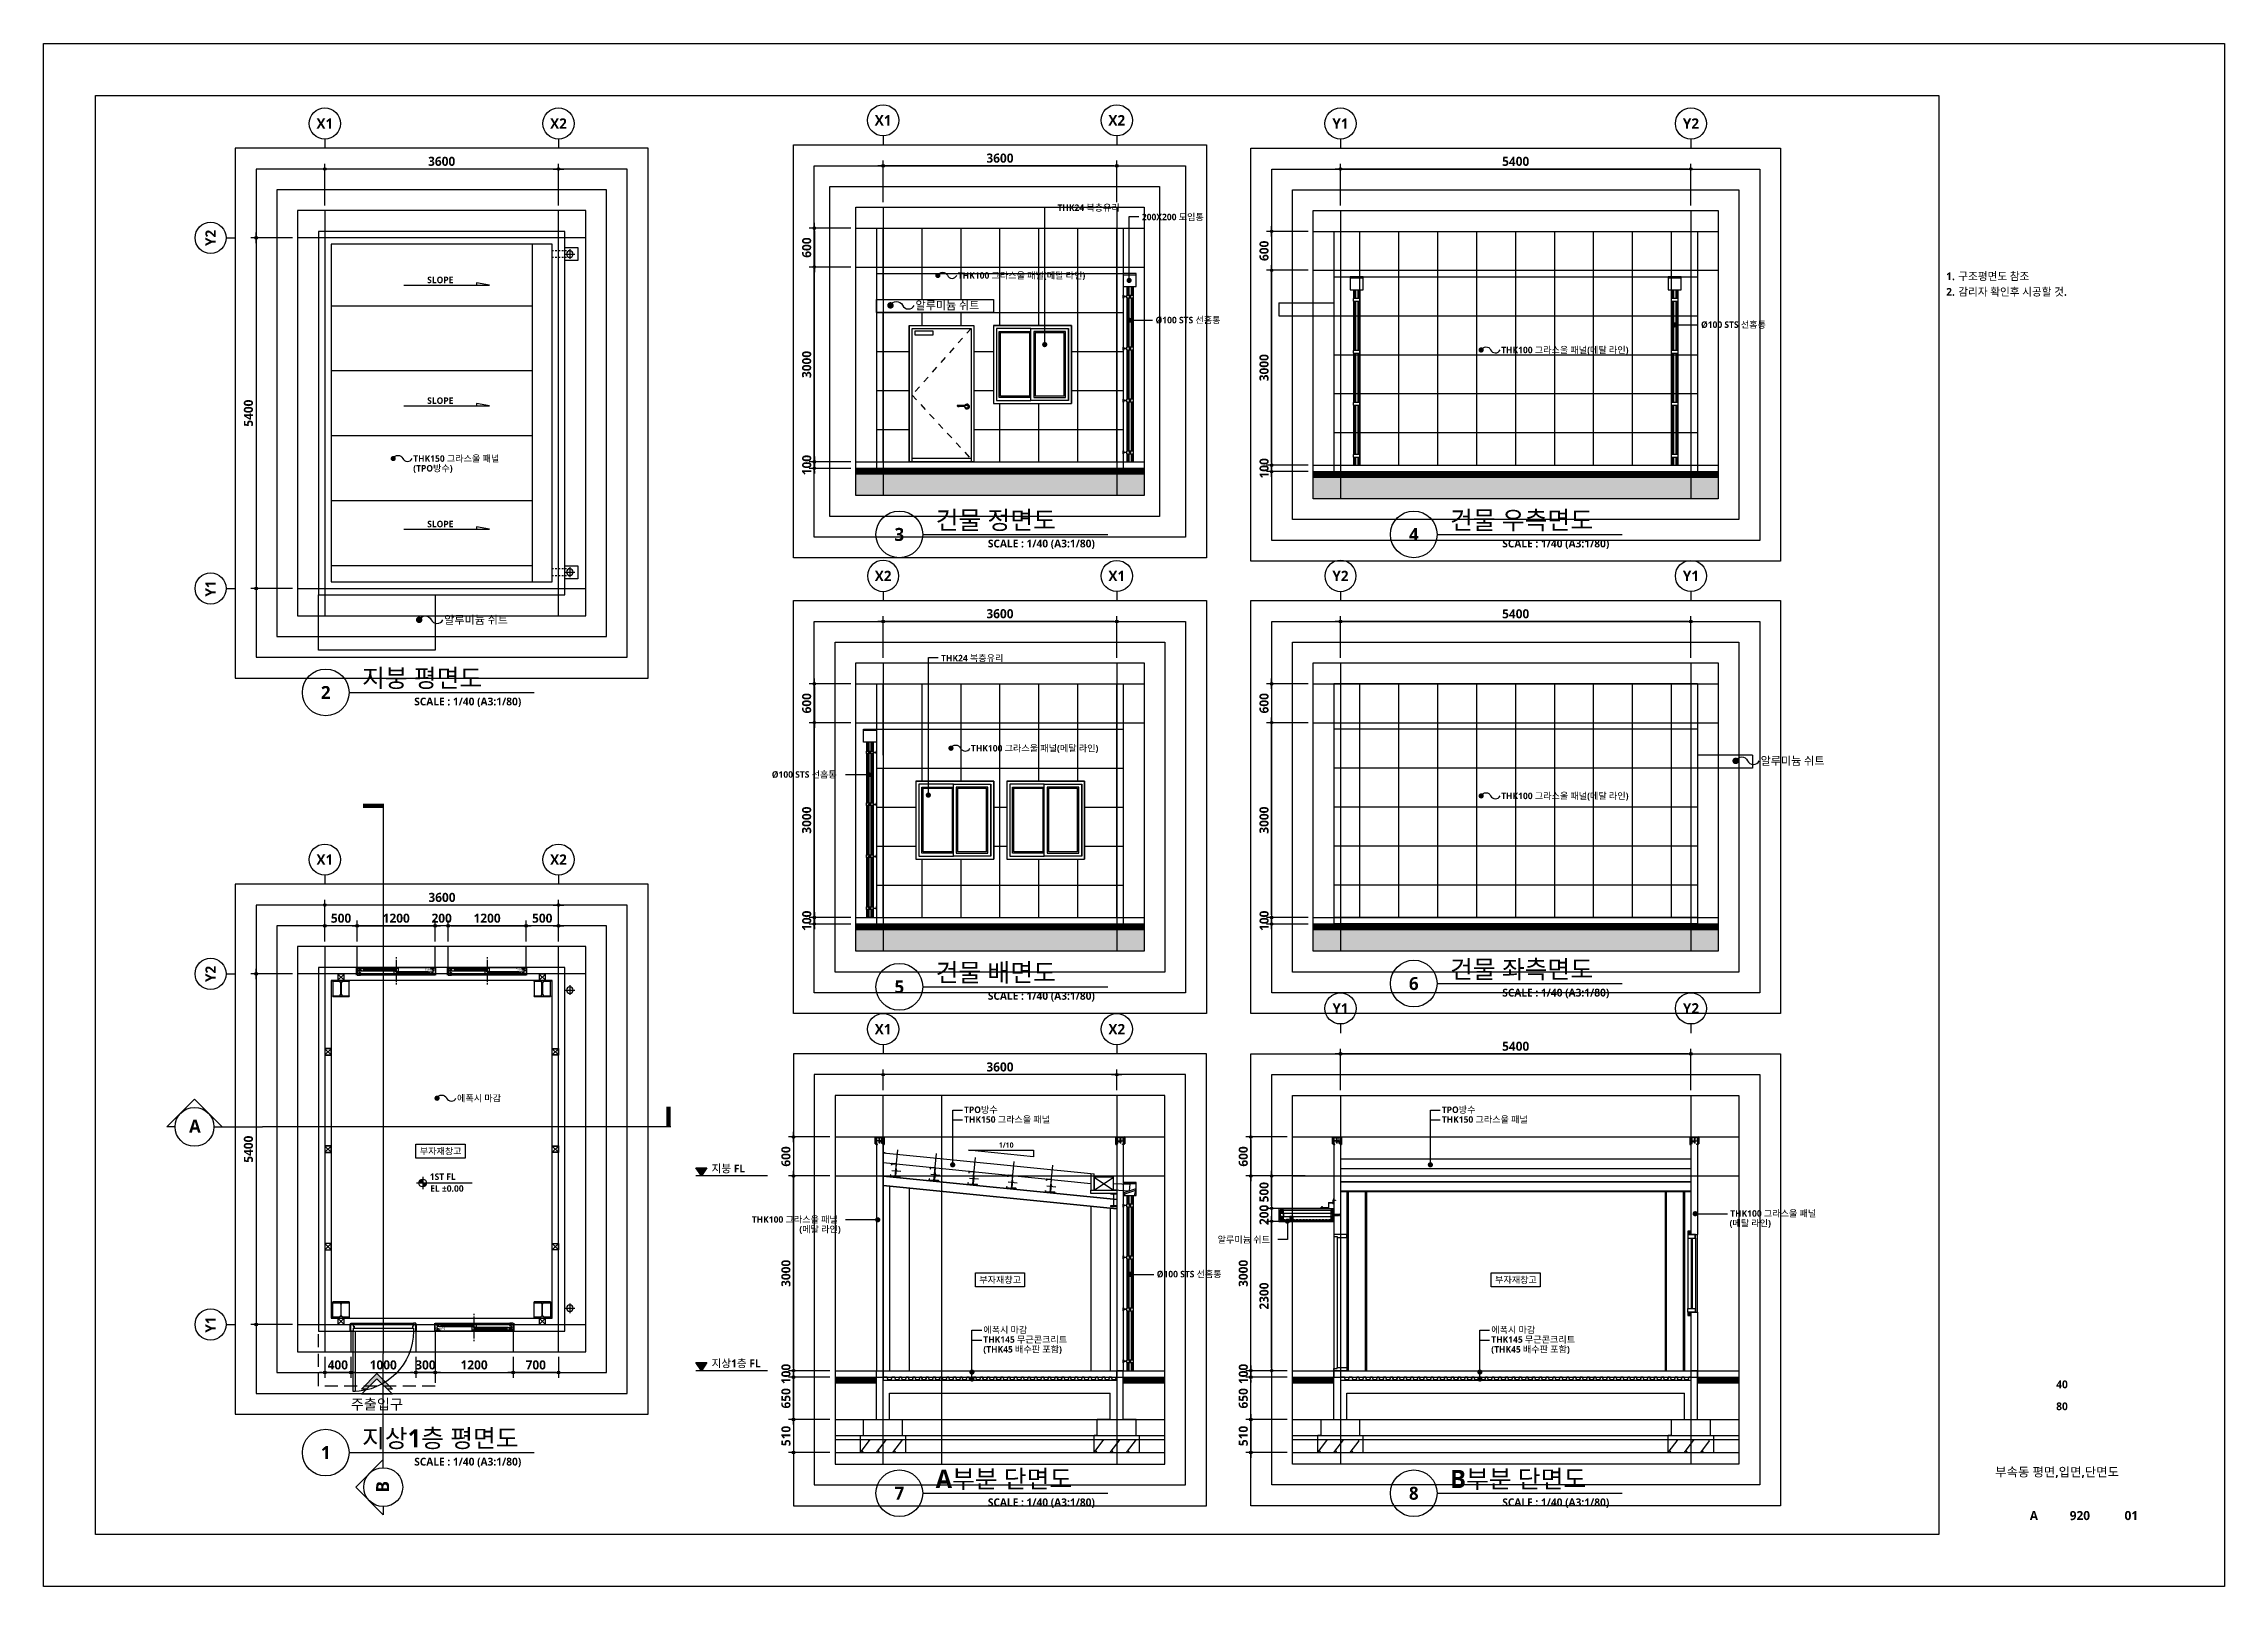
# Model space of a CAD drawing. Header units: millimetres. Extents: x 0 to 33600, y 0 to 23760.
import ezdxf
from ezdxf.enums import TextEntityAlignment as Align

# ---------------------------------------------------------------- set-up
doc = ezdxf.new("R2010")
doc.units = ezdxf.units.MM
doc.header["$LTSCALE"] = 100
for name, pattern in [('CEN', [62, 60, -1, 0, -1]), ('CENTER2', [1.125, 0.75, -0.125, 0.125, -0.125]), ('H2', [2, 1, -1]), ('HID', [0.5, 0.25, -0.25]), ('HIDDEN', [0.375, 0.25, -0.125]), ('HIDDEN2', [0.1875, 0.125, -0.0625]), ('STD_CENTER', [66, 60, -2, 2, -2]), ('STD_HIDDEN', [3, 2, -1]), ('X-REF 종단면도-2$0$HIDDEN', [0.375, 0.25, -0.125]), ('나라동 건축$0$CEN', [62, 60, -1, 0, -1]), ('나라동 건축$0$DASHED', [4, 3, -1])]:
    doc.linetypes.add(name, pattern=pattern)
doc.layers.get('Defpoints').update_dxf_attribs({"color": 153})
for name, color, linetype, plot in [('0_UNPLOT-1', 141, 'Continuous', False), ('A-HIDDEN_LINE', 44, 'Continuous', False), ('AA-TEXT-미표기', 146, 'Continuous', False), ('Defpoint', 161, 'Continuous', False), ('G(그리드1)', 185, 'Continuous', False)]:
    doc.layers.add(name, color=color, linetype=linetype, plot=plot)
for name, color, linetype in [('6', 6, 'Continuous'), ('7FIN', 5, 'Continuous'), ('A-ANNO-ENT', 1, 'Continuous'), ('A-ANNO-LEAD', 4, 'Continuous'), ('A-ANNO-PONT', 7, 'Continuous'), ('A-ANNO-SYMB', 7, 'Continuous'), ('A-ANNO-TEXT1', 7, 'Continuous'), ('A-ANNO-TEXT2', 3, 'Continuous'), ('A-ANNO-TITL', 7, 'Continuous'), ('A-CEN2', 8, 'CENTER2'), ('A-CODE-DRAIN', 6, 'Continuous'), ('A-DOOR_1', 4, 'Continuous'), ('A-DOOR_EL', 8, 'Continuous'), ('A-DOOR_FR', 4, 'Continuous'), ('A-DOOR_SW', 1, 'Continuous'), ('A-ELE4', 31, 'Continuous'), ('A-ELEV-250', 250, 'Continuous'), ('A-ELEV-MATR1', 8, 'Continuous'), ('A-ELEV-OUT2', 3, 'Continuous'), ('A-ELEV-OUT3', 6, 'Continuous'), ('A-ELEV-WIN', 4, 'Continuous'), ('A-ELEV-WIN-OPEN', 6, 'H2'), ('A-FIN-TYP1', 6, 'Continuous'), ('A-FLOR-FLIN-TYP2', 8, 'Continuous'), ('A-FLOR-GW', 6, 'Continuous'), ('A-FLOR-INSL', 8, 'Continuous'), ('A-FLOR-ROOM-IDEN', 7, 'Continuous'), ('A-HID1', 7, 'HID'), ('A-SECT-SOIL-PAT1', 253, 'Continuous'), ('A-ST-AXIS-BUB', 7, 'Continuous'), ('A-ST-AXIS-CEN', 251, 'STD_CENTER'), ('A-ST-AXIS-DIM', 7, 'Continuous'), ('A-ST-CONC', 2, 'Continuous'), ('A-STL', 6, 'Continuous'), ('AA-DWXM-DOOR', 7, 'Continuous'), ('AA-FIN1', 6, 'Continuous'), ('AA-FIN2', 6, 'Continuous'), ('AA-WID', 4, 'Continuous'), ('AA-XXXX-TXT1', 2, 'Continuous'), ('AA-XXXX-TXT2', 3, 'Continuous'), ('bo', 6, 'Continuous'), ('BOLT', 9, 'Continuous'), ('CEN', 1, 'Continuous'), ('CJ-EL2', 3, 'Continuous'), ('COL', 2, 'Continuous'), ('CON', 2, 'Continuous'), ('DE-BOLT', 252, 'Continuous'), ('DE-DOWNSPOUT', 4, 'Continuous'), ('DIM', 7, 'Continuous'), ('ELE4', 4, 'Continuous'), ('ELEV-3', 4, 'Continuous'), ('FIN', 5, 'Continuous'), ('fin-4', 4, 'Continuous'), ('flashing', 2, 'Continuous'), ('INSUL', 8, 'Continuous'), ('out-fin', 6, 'Continuous'), ('S_CEN', 5, 'CEN'), ('SS2', 7, 'Continuous'), ('WID', 4, 'Continuous'), ('X-REF 종단면도-2$0$HID', 9, 'X-REF 종단면도-2$0$HIDDEN'), ('XREF-PLAN$0$A-STEEL', 7, 'Continuous'), ('XREF-x5열단면상세도$0$7ELE', 7, 'Continuous'), ('XREF-x5열단면상세도$0$ELE_창호', 7, 'Continuous'), ('나라동 건축$0$CEN', 1, '나라동 건축$0$CEN'), ('나라동 건축$0$RN', 7, 'Continuous')]:
    doc.layers.add(name, color=color, linetype=linetype)
doc.styles.add('SH_대대리576', font='NanumGothicBold.ttf')
doc.styles.add('돋움체', font='gulim.ttc')
doc.dimstyles.new('SHP 75', dxfattribs={"dimscale": 40, "dimtxt": 3.5, "dimasz": 1, "dimexe": 2, "dimexo": 2, "dimgap": 1, "dimtad": 1, "dimdec": 0, "dimzin": 0, "dimdsep": 46, "dimtxsty": 'SH_대대리576', "dimblk": 'DIMDOT', "dimcen": 0.09, "dimclrd": 256, "dimclre": 256, "dimclrt": 3, "dimadec": 0, "dimazin": 1, "dimtfac": 1, "dimtdec": 0, "dimtix": 1, "dimtmove": 2, "dimatfit": 0, "dimldrblk": 'DIMDOT', "dimfxl": 1, "dimtfillclr": 3, "dimtolj": 1, "dimtzin": 0, "dimlwd": -1, "dimlwe": -1, "dimarcsym": 0})

msp = doc.modelspace()

# ---------------------------------------------------------------- texts
at = {"layer": 'A-ANNO-PONT', "style": 'SH_대대리576'}
for s, p in [('1ST FL', (5949.4, 6259.7)), ('EL %%P0.00', (5956.2, 6077.7))]:
    msp.add_text(s, height=100, dxfattribs=at).set_placement(p)
at = {"layer": 'A-ANNO-SYMB', "linetype": 'Continuous', "style": 'SH_대대리576'}
msp.add_attdef('A', text='1', height=200, dxfattribs=at).set_placement((2331.4, 7086.7), align=Align.MIDDLE_CENTER)
msp.add_attdef('B', text='1', height=200, rotation=90, dxfattribs=at).set_placement((5223.4, 1534.9), align=Align.MIDDLE_CENTER)
at = {"layer": 'A-ANNO-TEXT1', "style": 'SH_대대리576'}
for s, height, p in [('X1', 160, (4332.9, 22529.1)), ('X2', 160, (7932.9, 22529.1)), ('X1', 160, (12934.6, 22579.1)), ('X2', 160, (16534.6, 22579.1)), ('Y1', 160, (19981.4, 22529.1)), ('Y2', 160, (25381.4, 22529.1)), ('X2', 160, (12934.6, 15561.4)), ('X1', 160, (16534.6, 15561.4)), ('Y2', 160, (19981.4, 15561.4)), ('Y1', 160, (25381.4, 15561.4)), ('X1', 160, (4332.9, 11192.9)), ('X2', 160, (7932.9, 11192.9)), ('Y1', 160, (19981.4, 8901.4)), ('Y2', 160, (25381.4, 8901.4)), ('X1', 160, (12934.6, 8581.4)), ('X2', 160, (16534.6, 8581.4)), ('1/10', 80, (14830.8, 6796.2))]:
    msp.add_text(s, height=height, dxfattribs=at).set_placement(p, align=Align.MIDDLE_CENTER)
for s, height, p in [('THK24 복층유리', 100, (15620.6, 21234)), ('200X200 모임통', 100, (16921, 21089.7)), ('SLOPE', 100, (5909.8, 20120.7)), ('THK100 그라스울 패널(메탈 라인)', 100, (14085.7, 20189.7)), ('알루미늄 쉬트', 125, (13433.1, 19728.7)), ('Ø100 STS 선홈통', 100, (17132.1, 19502.8)), ('Ø100 STS 선홈통', 100, (25535.8, 19432.1)), ('THK100 그라스울 패널(메탈 라인)', 100, (22456.6, 19041.7)), ('SLOPE', 100, (5909.8, 18261.6)), ('THK150 그라스울 패널', 100, (5694.8, 17369.7)), ('(TPO방수)', 100, (5694.8, 17219.7)), ('SLOPE', 100, (5909.8, 16361.1)), ('알루미늄 쉬트', 125, (6171.8, 14885.4)), ('THK24 복층유리', 100, (13827.5, 14296)), ('THK100 그라스울 패널(메탈 라인)', 100, (14287.9, 12908)), ('알루미늄 쉬트', 125, (26455, 12713.6)), ('Ø100 STS 선홈통', 100, (11219.2, 12504.1)), ('THK100 그라스울 패널(메탈 라인)', 100, (22456.6, 12174)), ('에폭시 마감', 100, (6369.8, 7517.7)), ('TPO방수', 100, (14181.5, 7340.5)), ('TPO방수', 100, (21542.1, 7340.5)), ('THK150 그라스울 패널', 100, (14181.5, 7190.5)), ('THK150 그라스울 패널', 100, (21542.1, 7190.5)), ('THK100 그라스울 패널', 100, (10911.4, 5650.2)), ('THK100 그라스울 패널', 100, (25986.2, 5743.8)), ('(메탈 라인)', 100, (11644, 5500.2)), ('알루미늄 쉬트', 100, (18088.8, 5340.3)), ('(메탈 라인)', 100, (25975.9, 5593.8)), ('Ø100 STS 선홈통', 100, (17150.1, 4809.6)), ('THK145 무근콘크리트', 100, (14478.5, 3801.2)), ('(THK45 배수판 포함)', 100, (14478.5, 3651.2)), ('에폭시 마감', 100, (14478.5, 3951.2)), ('THK145 무근콘크리트', 100, (22304.2, 3801.2)), ('(THK45 배수판 포함)', 100, (22304.2, 3651.2)), ('에폭시 마감', 100, (22304.2, 3951.2))]:
    msp.add_text(s, height=height, dxfattribs=at).set_placement(p, align=Align.MIDDLE_LEFT)
for s, p in [('Y2', (2572.9, 20769.1)), ('Y1', (2572.9, 15369.1)), ('Y2', (2572.9, 9432.9)), ('Y1', (2572.9, 4032.9))]:
    msp.add_text(s, height=160, rotation=90, dxfattribs=at).set_placement(p, align=Align.MIDDLE_CENTER)
for p in [(6118, 6704.8), (14738.2, 4723.3), (22685, 4723.3)]:
    msp.add_text('부자재창고', height=100, dxfattribs=at).set_placement(p, align=Align.MIDDLE)
at = {"layer": 'A-ANNO-TEXT2', "style": 'SH_대대리576'}
msp.add_text('주출입구', height=160, dxfattribs=at).set_placement((5135.3, 2806.5), align=Align.MIDDLE)
at = {"layer": 'A-ANNO-TITL', "style": 'SH_대대리576'}
for s, p in [('1.', (29379.9, 20177.4)), ('2.', (29379.9, 19937.4))]:
    msp.add_text(s, height=120, dxfattribs=at).set_placement(p, align=Align.MIDDLE_CENTER)
for s, p in [('구조평면도 참조', (29499.9, 20177.4)), ('감리자 확인후 시공할 것.', (29499.9, 19937.4))]:
    msp.add_text(s, height=120, dxfattribs=at).set_placement(p, align=Align.MIDDLE_LEFT)
for s, height, p in [('40', 120, (31098.1, 3111.1)), ('80', 120, (31098.1, 2773.4)), ('부속동 평면,입면,단면도', 140, (31022.7, 1758.9)), ('A', 140, (30665, 1090.8)), ('920', 140, (31373.4, 1090.8)), ('01', 140, (32166.3, 1090.8))]:
    msp.add_text(s, height=height, dxfattribs=at).set_placement(p, align=Align.MIDDLE)
at = {"layer": 'AA-XXXX-TXT2', "style": 'SH_대대리576'}
for s, p in [('지붕 FL', (10291.8, 6374.7)), ('지상1층 FL', (10291.8, 3374.7))]:
    msp.add_text(s, height=120, dxfattribs=at).set_placement(p)

# ---------------------------------------------------------------- blocks, each defined once
blk = doc.blocks.new('DIMDOT')
at = {"color": 0}
blk.add_line((-2, 0), (2, 0), dxfattribs=at)
for radius in [0.5, 0.25]:
    blk.add_circle((0, 0), radius, dxfattribs=at)
blk = doc.blocks.new('*D9479')
at = {"layer": 'A-ST-AXIS-DIM'}
for p, q in [((3833, 9433), (3193, 9433)), ((3273, 9393), (3273, 4073)), ((3833, 4033), (3193, 4033))]:
    blk.add_line(p, q, dxfattribs=at)
at = {"layer": 'Defpoints', "color": 0}
for p in [(3913, 9433), (3273, 4033), (3913, 4033)]:
    blk.add_point(p, dxfattribs=at)
at = {"layer": 'A-ST-AXIS-DIM', "linetype": 'ByBlock', "xscale": 40, "yscale": 40, "zscale": 40}
for p, rotation in [((3273, 9433), 90), ((3273, 4033), 270)]:
    blk.add_blockref('DIMDOT', p, dxfattribs=dict(at, rotation=rotation))
at = {"layer": 'A-ST-AXIS-DIM', "color": 3, "insert": (3156, 6733), "char_height": 140, "attachment_point": 5, "rotation": 90, "style": 'SH_대대리576'}
blk.add_mtext('\\A1;5400', dxfattribs=at)
blk = doc.blocks.new('*U9062')
at = {"layer": 'A-DOOR_EL'}
for p, q in [((35, 120), (965, 120)), ((35, 75), (965, 75)), ((35, 0), (965, 0))]:
    blk.add_line(p, q, dxfattribs=at)
at = {"layer": 'A-DOOR_FR'}
for points in [[(65, 120), (65, 1050), (35, 1050), (35, 120)], [(35, 120), (35, 120), (35, 120), (0, 120), (0, 0), (35, 0), (35, 45), (50, 45), (50, 75), (35, 75)], [(965, 120), (965, 120), (1000, 120), (1000, 0), (965, 0), (965, 45), (950, 45), (950, 75), (965, 75)]]:
    blk.add_lwpolyline(points, close=True, dxfattribs=at)
at = {"layer": 'A-DOOR_SW'}
blk.add_arc((35, 120), 930, 0, 90, dxfattribs=at)
at = {"layer": 'A-HIDDEN_LINE'}
for p, q in [((-10, 110), (-10, 10)), ((1010, 110), (1010, 10))]:
    blk.add_line(p, q, dxfattribs=at)
blk = doc.blocks.new('G$C01B91C4F')
at = {"ltscale": 0.5}
blk.add_lwpolyline([(275, 300), (25, 300), (25, 50), (275, 50)], close=True, dxfattribs=at)
at = {"layer": 'COL', "ltscale": 2}
blk.add_lwpolyline([(150, 300), (275, 300), (275, 285), (178, 285, 0.380751), (154, 263), (154, 86, 0.380751), (178, 64), (275, 64), (275, 50), (25, 50), (25, 64), (122, 64, 0.380751), (145, 86), (145, 263, 0.380751), (122, 285), (25, 285), (25, 300)], format="xyb", close=True, dxfattribs=at)
blk = doc.blocks.new('*D9483')
at = {"layer": 'A-ST-AXIS-DIM'}
for p, q in [((4333, 21269), (4333, 21909)), ((7933, 21269), (7933, 21909)), ((7893, 21829), (4373, 21829))]:
    blk.add_line(p, q, dxfattribs=at)
at = {"layer": 'Defpoints', "color": 0}
for p in [(4333, 21829), (4333, 21189), (7933, 21189)]:
    blk.add_point(p, dxfattribs=at)
at = {"layer": 'A-ST-AXIS-DIM', "linetype": 'ByBlock', "xscale": 40, "yscale": 40, "zscale": 40, "rotation": 180}
blk.add_blockref('DIMDOT', (4333, 21829), dxfattribs=at)
at = {"layer": 'A-ST-AXIS-DIM', "linetype": 'ByBlock', "xscale": 40, "yscale": 40, "zscale": 40}
blk.add_blockref('DIMDOT', (7933, 21829), dxfattribs=at)
at = {"layer": 'A-ST-AXIS-DIM', "color": 3, "insert": (6133, 21946), "char_height": 140, "attachment_point": 5, "style": 'SH_대대리576'}
blk.add_mtext('\\A1;3600', dxfattribs=at)
blk = doc.blocks.new('*D9484')
at = {"layer": 'A-ST-AXIS-DIM'}
for p, q in [((3833, 20769), (3193, 20769)), ((3273, 20729), (3273, 15409)), ((3833, 15369), (3193, 15369))]:
    blk.add_line(p, q, dxfattribs=at)
at = {"layer": 'Defpoints', "color": 0}
for p in [(3913, 20769), (3273, 15369), (3913, 15369)]:
    blk.add_point(p, dxfattribs=at)
at = {"layer": 'A-ST-AXIS-DIM', "linetype": 'ByBlock', "xscale": 40, "yscale": 40, "zscale": 40}
for p, rotation in [((3273, 20769), 90), ((3273, 15369), 270)]:
    blk.add_blockref('DIMDOT', p, dxfattribs=dict(at, rotation=rotation))
at = {"layer": 'A-ST-AXIS-DIM', "color": 3, "insert": (3156, 18069), "char_height": 140, "attachment_point": 5, "rotation": 90, "style": 'SH_대대리576'}
blk.add_mtext('\\A1;5400', dxfattribs=at)
blk = doc.blocks.new('우수홈통1')
at = {"layer": 'A-CODE-DRAIN', "color": 6}
for p, q in [((-150, 0), (150, 0)), ((0, -150), (0, 150))]:
    blk.add_line(p, q, dxfattribs=at)
blk.add_circle((0, 0), 100, dxfattribs=at)
blk = doc.blocks.new('A-ST-AXIS-BUB-1')
at = {"layer": 'A-ST-AXIS-BUB', "color": 11}
blk.add_line((0, 350), (0, 0), dxfattribs=at)
blk.add_circle((0, 950), 600, dxfattribs=at)
blk = doc.blocks.new('*U9027')
at = {"layer": 'A-ANNO-TITL'}
blk.add_line((0, 0), (3566, 0), dxfattribs=at)
blk.add_circle((-450, 0), 450, dxfattribs=at)
at = {"layer": 'AA-XXXX-TXT1', "style": 'SH_대대리576'}
blk.add_attdef('DWG.TITLE', (250, 100), '', height=350, dxfattribs=at)
at = {"layer": 'AA-XXXX-TXT1', "color": 7, "style": 'SH_대대리576'}
blk.add_attdef('NO1', text='', height=300, dxfattribs=at).set_placement((-450, 0), align=Align.MIDDLE)
at = {"layer": 'AA-XXXX-TXT1', "style": 'SH_대대리576'}
blk.add_attdef('SCALE', text='', height=150, dxfattribs=at).set_placement((3316, -100), align=Align.TOP_RIGHT)
blk = doc.blocks.new('G$C5E3CAD78')
at = {"layer": 'A-ELEV-OUT2'}
blk.add_lwpolyline([(0, 0), (0, 2100), (1000, 2100), (1000, 0)], close=True, dxfattribs=at)
at = {"layer": 'A-ELEV-WIN'}
for p, q in [((45, 0), (45, 2055)), ((45, 2055), (955, 2055)), ((955, 2055), (955, 0)), ((892, 870), (745, 870)), ((857, 850), (773, 850)), ((955, 50), (45, 50))]:
    blk.add_line(p, q, dxfattribs=at)
blk.add_lwpolyline([(366, 2016), (366, 1949), (93, 1949), (93, 2016)], close=True, dxfattribs=at)
for centre, radius, start, end in [((745, 867), 3, 90, 166.723), ((748, 866), 6.09, 166.723, 200.4138), ((772, 887), 37.2, 217.801, 272.4199), ((892, 851), 37.3, 180.9385, 157.0665), ((840, 801), 51.4, 42.6877, 70.1326), ((892, 850), 20, 223.2078, 90)]:
    blk.add_arc(centre, radius, start, end, dxfattribs=at)
at = {"layer": 'A-ELEV-WIN-OPEN'}
for p, q in [((955, 2055), (45, 1028)), ((45, 1028), (950, 50))]:
    blk.add_line(p, q, dxfattribs=at)
blk = doc.blocks.new('*U9501')
at = {"layer": 'WID', "color": 0}
for p, q in [((3422, 2026), (2222, 2026)), ((2222, 2026), (2222, 826)), ((3422, 826), (3422, 2026)), ((2222, 826), (3422, 826))]:
    blk.add_line(p, q, dxfattribs=at)
at = {"layer": 'WID', "color": 106}
for p, q in [((2799, 1981), (2267, 1981)), ((2267, 1981), (2267, 871)), ((2312, 916), (2312, 1936)), ((2312, 1936), (2799, 1936)), ((3332, 1936), (2844, 1936)), ((2844, 1936), (2844, 916)), ((3332, 916), (3332, 1936)), ((3377, 871), (3377, 1981)), ((2267, 871), (2799, 871)), ((2799, 916), (2312, 916)), ((2844, 916), (3332, 916))]:
    blk.add_line(p, q, dxfattribs=at)
at = {"layer": 'WID', "color": 8}
for p, q in [((2332, 936), (2332, 1916)), ((2864, 1916), (3312, 1916)), ((2864, 1916), (2864, 936)), ((3312, 936), (3312, 1916)), ((2799, 936), (2332, 936)), ((3312, 936), (2864, 936))]:
    blk.add_line(p, q, dxfattribs=at)
blk.add_lwpolyline([(2332, 1916), (2779, 1916), (2779, 936), (2332, 936)], close=True, dxfattribs=at)
at = {"layer": 'WID', "color": 106}
blk.add_lwpolyline([(2799, 1981), (3377, 1981), (3377, 871), (2799, 871)], close=True, dxfattribs=at)
blk = doc.blocks.new('*D9514')
at = {"layer": 'A-ST-AXIS-DIM'}
for p, q in [((4333, 9933), (4333, 10573)), ((7893, 10493), (4373, 10493)), ((7933, 9933), (7933, 10573))]:
    blk.add_line(p, q, dxfattribs=at)
at = {"layer": 'Defpoints', "color": 0}
for p in [(4333, 10493), (4333, 9853), (7933, 9853)]:
    blk.add_point(p, dxfattribs=at)
at = {"layer": 'A-ST-AXIS-DIM', "linetype": 'ByBlock', "xscale": 40, "yscale": 40, "zscale": 40, "rotation": 180}
blk.add_blockref('DIMDOT', (4333, 10493), dxfattribs=at)
at = {"layer": 'A-ST-AXIS-DIM', "linetype": 'ByBlock', "xscale": 40, "yscale": 40, "zscale": 40}
blk.add_blockref('DIMDOT', (7933, 10493), dxfattribs=at)
at = {"layer": 'A-ST-AXIS-DIM', "color": 3, "insert": (6138, 10610), "char_height": 140, "attachment_point": 5, "style": 'SH_대대리576'}
blk.add_mtext('\\A1;3600', dxfattribs=at)
blk = doc.blocks.new('*D9515')
at = {"layer": 'A-ST-AXIS-DIM'}
for p, q in [((12935, 21319), (12935, 21959)), ((16495, 21879), (12975, 21879)), ((16535, 21319), (16535, 21959))]:
    blk.add_line(p, q, dxfattribs=at)
at = {"layer": 'Defpoints', "color": 0}
for p in [(12935, 21879), (12935, 21239), (16535, 21239)]:
    blk.add_point(p, dxfattribs=at)
at = {"layer": 'A-ST-AXIS-DIM', "linetype": 'ByBlock', "xscale": 40, "yscale": 40, "zscale": 40, "rotation": 180}
blk.add_blockref('DIMDOT', (12935, 21879), dxfattribs=at)
at = {"layer": 'A-ST-AXIS-DIM', "linetype": 'ByBlock', "xscale": 40, "yscale": 40, "zscale": 40}
blk.add_blockref('DIMDOT', (16535, 21879), dxfattribs=at)
at = {"layer": 'A-ST-AXIS-DIM', "color": 3, "insert": (14735, 21996), "char_height": 140, "attachment_point": 5, "style": 'SH_대대리576'}
blk.add_mtext('\\A1;3600', dxfattribs=at)
blk = doc.blocks.new('*D9516')
at = {"layer": 'A-ST-AXIS-DIM'}
for p, q in [((19981, 21269), (19981, 21909)), ((25381, 21269), (25381, 21909)), ((25341, 21829), (20021, 21829))]:
    blk.add_line(p, q, dxfattribs=at)
at = {"layer": 'Defpoints', "color": 0}
for p in [(19981, 21829), (19981, 21189), (25381, 21189)]:
    blk.add_point(p, dxfattribs=at)
at = {"layer": 'A-ST-AXIS-DIM', "linetype": 'ByBlock', "xscale": 40, "yscale": 40, "zscale": 40, "rotation": 180}
blk.add_blockref('DIMDOT', (19981, 21829), dxfattribs=at)
at = {"layer": 'A-ST-AXIS-DIM', "linetype": 'ByBlock', "xscale": 40, "yscale": 40, "zscale": 40}
blk.add_blockref('DIMDOT', (25381, 21829), dxfattribs=at)
at = {"layer": 'A-ST-AXIS-DIM', "color": 3, "insert": (22681, 21946), "char_height": 140, "attachment_point": 5, "style": 'SH_대대리576'}
blk.add_mtext('\\A1;5400', dxfattribs=at)
blk = doc.blocks.new('*D9517')
at = {"layer": 'A-ST-AXIS-DIM'}
for p, q in [((12435, 17319), (11795, 17319)), ((12435, 17219), (11795, 17219)), ((11875, 17359), (11875, 17399)), ((11875, 17319), (11875, 17219)), ((11875, 17179), (11875, 17139))]:
    blk.add_line(p, q, dxfattribs=at)
at = {"layer": 'Defpoints', "color": 0}
for p in [(11875, 17219), (12515, 17319), (12515, 17219)]:
    blk.add_point(p, dxfattribs=at)
at = {"layer": 'A-ST-AXIS-DIM', "linetype": 'ByBlock', "xscale": 40, "yscale": 40, "zscale": 40}
for p, rotation in [((11875, 17319), 270), ((11875, 17219), 90)]:
    blk.add_blockref('DIMDOT', p, dxfattribs=dict(at, rotation=rotation))
at = {"layer": 'A-ST-AXIS-DIM', "color": 3, "insert": (11758, 17269), "char_height": 140, "attachment_point": 5, "rotation": 90, "style": 'SH_대대리576'}
blk.add_mtext('\\A1;100', dxfattribs=at)
blk = doc.blocks.new('*D9518')
at = {"layer": 'A-ST-AXIS-DIM'}
for p, q in [((12435, 20319), (11795, 20319)), ((11875, 17359), (11875, 20279)), ((12435, 17319), (11795, 17319))]:
    blk.add_line(p, q, dxfattribs=at)
at = {"layer": 'Defpoints', "color": 0}
for p in [(11875, 20319), (12515, 20319), (12515, 17319)]:
    blk.add_point(p, dxfattribs=at)
at = {"layer": 'A-ST-AXIS-DIM', "linetype": 'ByBlock', "xscale": 40, "yscale": 40, "zscale": 40}
for p, rotation in [((11875, 20319), 90), ((11875, 17319), 270)]:
    blk.add_blockref('DIMDOT', p, dxfattribs=dict(at, rotation=rotation))
at = {"layer": 'A-ST-AXIS-DIM', "color": 3, "insert": (11757, 18819), "char_height": 140, "attachment_point": 5, "rotation": 90, "style": 'SH_대대리576'}
blk.add_mtext('\\A1;3000', dxfattribs=at)
blk = doc.blocks.new('*D9519')
at = {"layer": 'A-ST-AXIS-DIM'}
for p, q in [((12435, 20919), (11795, 20919)), ((11875, 20879), (11875, 20359)), ((12435, 20319), (11795, 20319))]:
    blk.add_line(p, q, dxfattribs=at)
at = {"layer": 'Defpoints', "color": 0}
for p in [(12515, 20919), (11875, 20319), (12515, 20319)]:
    blk.add_point(p, dxfattribs=at)
at = {"layer": 'A-ST-AXIS-DIM', "linetype": 'ByBlock', "xscale": 40, "yscale": 40, "zscale": 40}
for p, rotation in [((11875, 20919), 90), ((11875, 20319), 270)]:
    blk.add_blockref('DIMDOT', p, dxfattribs=dict(at, rotation=rotation))
at = {"layer": 'A-ST-AXIS-DIM', "color": 3, "insert": (11757, 20619), "char_height": 140, "attachment_point": 5, "rotation": 90, "style": 'SH_대대리576'}
blk.add_mtext('\\A1;600', dxfattribs=at)
blk = doc.blocks.new('*D9520')
at = {"layer": 'A-ST-AXIS-DIM'}
for p, q in [((19481, 17269), (18841, 17269)), ((19481, 17169), (18841, 17169)), ((18921, 17309), (18921, 17349)), ((18921, 17269), (18921, 17169)), ((18921, 17129), (18921, 17089))]:
    blk.add_line(p, q, dxfattribs=at)
at = {"layer": 'Defpoints', "color": 0}
for p in [(18921, 17169), (19561, 17269), (19561, 17169)]:
    blk.add_point(p, dxfattribs=at)
at = {"layer": 'A-ST-AXIS-DIM', "linetype": 'ByBlock', "xscale": 40, "yscale": 40, "zscale": 40}
for p, rotation in [((18921, 17269), 270), ((18921, 17169), 90)]:
    blk.add_blockref('DIMDOT', p, dxfattribs=dict(at, rotation=rotation))
at = {"layer": 'A-ST-AXIS-DIM', "color": 3, "insert": (18805, 17219), "char_height": 140, "attachment_point": 5, "rotation": 90, "style": 'SH_대대리576'}
blk.add_mtext('\\A1;100', dxfattribs=at)
blk = doc.blocks.new('*D9521')
at = {"layer": 'A-ST-AXIS-DIM'}
for p, q in [((19481, 20269), (18841, 20269)), ((18921, 17309), (18921, 20229)), ((19481, 17269), (18841, 17269))]:
    blk.add_line(p, q, dxfattribs=at)
at = {"layer": 'Defpoints', "color": 0}
for p in [(18921, 20269), (19561, 20269), (19561, 17269)]:
    blk.add_point(p, dxfattribs=at)
at = {"layer": 'A-ST-AXIS-DIM', "linetype": 'ByBlock', "xscale": 40, "yscale": 40, "zscale": 40}
for p, rotation in [((18921, 20269), 90), ((18921, 17269), 270)]:
    blk.add_blockref('DIMDOT', p, dxfattribs=dict(at, rotation=rotation))
at = {"layer": 'A-ST-AXIS-DIM', "color": 3, "insert": (18804, 18769), "char_height": 140, "attachment_point": 5, "rotation": 90, "style": 'SH_대대리576'}
blk.add_mtext('\\A1;3000', dxfattribs=at)
blk = doc.blocks.new('*D9522')
at = {"layer": 'A-ST-AXIS-DIM'}
for p, q in [((19481, 20869), (18841, 20869)), ((18921, 20829), (18921, 20309)), ((19481, 20269), (18841, 20269))]:
    blk.add_line(p, q, dxfattribs=at)
at = {"layer": 'Defpoints', "color": 0}
for p in [(19561, 20869), (18921, 20269), (19561, 20269)]:
    blk.add_point(p, dxfattribs=at)
at = {"layer": 'A-ST-AXIS-DIM', "linetype": 'ByBlock', "xscale": 40, "yscale": 40, "zscale": 40}
for p, rotation in [((18921, 20869), 90), ((18921, 20269), 270)]:
    blk.add_blockref('DIMDOT', p, dxfattribs=dict(at, rotation=rotation))
at = {"layer": 'A-ST-AXIS-DIM', "color": 3, "insert": (18804, 20569), "char_height": 140, "attachment_point": 5, "rotation": 90, "style": 'SH_대대리576'}
blk.add_mtext('\\A1;600', dxfattribs=at)
blk = doc.blocks.new('*D9523')
at = {"layer": 'A-ST-AXIS-DIM'}
for p, q in [((12435, 10301), (11795, 10301)), ((12435, 10201), (11795, 10201)), ((11875, 10341), (11875, 10381)), ((11875, 10301), (11875, 10201)), ((11875, 10161), (11875, 10121))]:
    blk.add_line(p, q, dxfattribs=at)
at = {"layer": 'Defpoints', "color": 0}
for p in [(11875, 10201), (12515, 10301), (12515, 10201)]:
    blk.add_point(p, dxfattribs=at)
at = {"layer": 'A-ST-AXIS-DIM', "linetype": 'ByBlock', "xscale": 40, "yscale": 40, "zscale": 40}
for p, rotation in [((11875, 10301), 270), ((11875, 10201), 90)]:
    blk.add_blockref('DIMDOT', p, dxfattribs=dict(at, rotation=rotation))
at = {"layer": 'A-ST-AXIS-DIM', "color": 3, "insert": (11758, 10251), "char_height": 140, "attachment_point": 5, "rotation": 90, "style": 'SH_대대리576'}
blk.add_mtext('\\A1;100', dxfattribs=at)
blk = doc.blocks.new('*D9524')
at = {"layer": 'A-ST-AXIS-DIM'}
for p, q in [((12435, 13301), (11795, 13301)), ((11875, 10341), (11875, 13261)), ((12435, 10301), (11795, 10301))]:
    blk.add_line(p, q, dxfattribs=at)
at = {"layer": 'Defpoints', "color": 0}
for p in [(11875, 13301), (12515, 13301), (12515, 10301)]:
    blk.add_point(p, dxfattribs=at)
at = {"layer": 'A-ST-AXIS-DIM', "linetype": 'ByBlock', "xscale": 40, "yscale": 40, "zscale": 40}
for p, rotation in [((11875, 13301), 90), ((11875, 10301), 270)]:
    blk.add_blockref('DIMDOT', p, dxfattribs=dict(at, rotation=rotation))
at = {"layer": 'A-ST-AXIS-DIM', "color": 3, "insert": (11757, 11801), "char_height": 140, "attachment_point": 5, "rotation": 90, "style": 'SH_대대리576'}
blk.add_mtext('\\A1;3000', dxfattribs=at)
blk = doc.blocks.new('*D9525')
at = {"layer": 'A-ST-AXIS-DIM'}
for p, q in [((12435, 13901), (11795, 13901)), ((11875, 13861), (11875, 13341)), ((12435, 13301), (11795, 13301))]:
    blk.add_line(p, q, dxfattribs=at)
at = {"layer": 'Defpoints', "color": 0}
for p in [(12515, 13901), (11875, 13301), (12515, 13301)]:
    blk.add_point(p, dxfattribs=at)
at = {"layer": 'A-ST-AXIS-DIM', "linetype": 'ByBlock', "xscale": 40, "yscale": 40, "zscale": 40}
for p, rotation in [((11875, 13901), 90), ((11875, 13301), 270)]:
    blk.add_blockref('DIMDOT', p, dxfattribs=dict(at, rotation=rotation))
at = {"layer": 'A-ST-AXIS-DIM', "color": 3, "insert": (11757, 13601), "char_height": 140, "attachment_point": 5, "rotation": 90, "style": 'SH_대대리576'}
blk.add_mtext('\\A1;600', dxfattribs=at)
blk = doc.blocks.new('*D9526')
at = {"layer": 'A-ST-AXIS-DIM'}
for p, q in [((12935, 14301), (12935, 14941)), ((16495, 14861), (12975, 14861)), ((16535, 14301), (16535, 14941))]:
    blk.add_line(p, q, dxfattribs=at)
at = {"layer": 'Defpoints', "color": 0}
for p in [(12935, 14861), (12935, 14221), (16535, 14221)]:
    blk.add_point(p, dxfattribs=at)
at = {"layer": 'A-ST-AXIS-DIM', "linetype": 'ByBlock', "xscale": 40, "yscale": 40, "zscale": 40, "rotation": 180}
blk.add_blockref('DIMDOT', (12935, 14861), dxfattribs=at)
at = {"layer": 'A-ST-AXIS-DIM', "linetype": 'ByBlock', "xscale": 40, "yscale": 40, "zscale": 40}
blk.add_blockref('DIMDOT', (16535, 14861), dxfattribs=at)
at = {"layer": 'A-ST-AXIS-DIM', "color": 3, "insert": (14735, 14979), "char_height": 140, "attachment_point": 5, "style": 'SH_대대리576'}
blk.add_mtext('\\A1;3600', dxfattribs=at)
blk = doc.blocks.new('*D9527')
at = {"layer": 'A-ST-AXIS-DIM'}
for p, q in [((19981, 14301), (19981, 14941)), ((25341, 14861), (20021, 14861)), ((25381, 14301), (25381, 14941))]:
    blk.add_line(p, q, dxfattribs=at)
at = {"layer": 'Defpoints', "color": 0}
for p in [(19981, 14861), (19981, 14221), (25381, 14221)]:
    blk.add_point(p, dxfattribs=at)
at = {"layer": 'A-ST-AXIS-DIM', "linetype": 'ByBlock', "xscale": 40, "yscale": 40, "zscale": 40, "rotation": 180}
blk.add_blockref('DIMDOT', (19981, 14861), dxfattribs=at)
at = {"layer": 'A-ST-AXIS-DIM', "linetype": 'ByBlock', "xscale": 40, "yscale": 40, "zscale": 40}
blk.add_blockref('DIMDOT', (25381, 14861), dxfattribs=at)
at = {"layer": 'A-ST-AXIS-DIM', "color": 3, "insert": (22681, 14978), "char_height": 140, "attachment_point": 5, "style": 'SH_대대리576'}
blk.add_mtext('\\A1;5400', dxfattribs=at)
blk = doc.blocks.new('*D9528')
at = {"layer": 'A-ST-AXIS-DIM'}
for p, q in [((19481, 10301), (18841, 10301)), ((19481, 10201), (18841, 10201)), ((18921, 10341), (18921, 10381)), ((18921, 10301), (18921, 10201)), ((18921, 10161), (18921, 10121))]:
    blk.add_line(p, q, dxfattribs=at)
at = {"layer": 'Defpoints', "color": 0}
for p in [(18921, 10201), (19561, 10301), (19561, 10201)]:
    blk.add_point(p, dxfattribs=at)
at = {"layer": 'A-ST-AXIS-DIM', "linetype": 'ByBlock', "xscale": 40, "yscale": 40, "zscale": 40}
for p, rotation in [((18921, 10301), 270), ((18921, 10201), 90)]:
    blk.add_blockref('DIMDOT', p, dxfattribs=dict(at, rotation=rotation))
at = {"layer": 'A-ST-AXIS-DIM', "color": 3, "insert": (18805, 10251), "char_height": 140, "attachment_point": 5, "rotation": 90, "style": 'SH_대대리576'}
blk.add_mtext('\\A1;100', dxfattribs=at)
blk = doc.blocks.new('*D9529')
at = {"layer": 'A-ST-AXIS-DIM'}
for p, q in [((19481, 13301), (18841, 13301)), ((18921, 10341), (18921, 13261)), ((19481, 10301), (18841, 10301))]:
    blk.add_line(p, q, dxfattribs=at)
at = {"layer": 'Defpoints', "color": 0}
for p in [(18921, 13301), (19561, 13301), (19561, 10301)]:
    blk.add_point(p, dxfattribs=at)
at = {"layer": 'A-ST-AXIS-DIM', "linetype": 'ByBlock', "xscale": 40, "yscale": 40, "zscale": 40}
for p, rotation in [((18921, 13301), 90), ((18921, 10301), 270)]:
    blk.add_blockref('DIMDOT', p, dxfattribs=dict(at, rotation=rotation))
at = {"layer": 'A-ST-AXIS-DIM', "color": 3, "insert": (18804, 11801), "char_height": 140, "attachment_point": 5, "rotation": 90, "style": 'SH_대대리576'}
blk.add_mtext('\\A1;3000', dxfattribs=at)
blk = doc.blocks.new('*D9530')
at = {"layer": 'A-ST-AXIS-DIM'}
for p, q in [((19481, 13901), (18841, 13901)), ((18921, 13861), (18921, 13341)), ((19481, 13301), (18841, 13301))]:
    blk.add_line(p, q, dxfattribs=at)
at = {"layer": 'Defpoints', "color": 0}
for p in [(19561, 13901), (18921, 13301), (19561, 13301)]:
    blk.add_point(p, dxfattribs=at)
at = {"layer": 'A-ST-AXIS-DIM', "linetype": 'ByBlock', "xscale": 40, "yscale": 40, "zscale": 40}
for p, rotation in [((18921, 13901), 90), ((18921, 13301), 270)]:
    blk.add_blockref('DIMDOT', p, dxfattribs=dict(at, rotation=rotation))
at = {"layer": 'A-ST-AXIS-DIM', "color": 3, "insert": (18804, 13601), "char_height": 140, "attachment_point": 5, "rotation": 90, "style": 'SH_대대리576'}
blk.add_mtext('\\A1;600', dxfattribs=at)
blk = doc.blocks.new('*D9560')
at = {"layer": 'A-ST-AXIS-DIM'}
for p, q in [((12935, 7641), (12935, 7961)), ((16495, 7881), (12975, 7881)), ((16535, 7641), (16535, 7961))]:
    blk.add_line(p, q, dxfattribs=at)
at = {"layer": 'Defpoints', "color": 0}
for p in [(12935, 7881), (12935, 7561), (16535, 7561)]:
    blk.add_point(p, dxfattribs=at)
at = {"layer": 'A-ST-AXIS-DIM', "linetype": 'ByBlock', "xscale": 40, "yscale": 40, "zscale": 40, "rotation": 180}
blk.add_blockref('DIMDOT', (12935, 7881), dxfattribs=at)
at = {"layer": 'A-ST-AXIS-DIM', "linetype": 'ByBlock', "xscale": 40, "yscale": 40, "zscale": 40}
blk.add_blockref('DIMDOT', (16535, 7881), dxfattribs=at)
at = {"layer": 'A-ST-AXIS-DIM', "color": 3, "insert": (14735, 7999), "char_height": 140, "attachment_point": 5, "style": 'SH_대대리576'}
blk.add_mtext('\\A1;3600', dxfattribs=at)
blk = doc.blocks.new('*D9561')
at = {"layer": 'A-ST-AXIS-DIM'}
for p, q in [((11555, 3361), (11555, 3401)), ((12115, 3321), (11475, 3321)), ((12115, 3221), (11475, 3221)), ((11555, 3321), (11555, 3221)), ((11555, 3181), (11555, 3141))]:
    blk.add_line(p, q, dxfattribs=at)
at = {"layer": 'Defpoints', "color": 0}
for p in [(11555, 3221), (12195, 3321), (12195, 3221)]:
    blk.add_point(p, dxfattribs=at)
at = {"layer": 'A-ST-AXIS-DIM', "linetype": 'ByBlock', "xscale": 40, "yscale": 40, "zscale": 40}
for p, rotation in [((11555, 3321), 270), ((11555, 3221), 90)]:
    blk.add_blockref('DIMDOT', p, dxfattribs=dict(at, rotation=rotation))
at = {"layer": 'A-ST-AXIS-DIM', "color": 3, "insert": (11438, 3271), "char_height": 140, "attachment_point": 5, "rotation": 90, "style": 'SH_대대리576'}
blk.add_mtext('\\A1;100', dxfattribs=at)
blk = doc.blocks.new('*D9562')
at = {"layer": 'A-ST-AXIS-DIM'}
for p, q in [((12115, 6321), (11475, 6321)), ((11555, 3361), (11555, 6281)), ((12115, 3321), (11475, 3321))]:
    blk.add_line(p, q, dxfattribs=at)
at = {"layer": 'Defpoints', "color": 0}
for p in [(11555, 6321), (12195, 6321), (12195, 3321)]:
    blk.add_point(p, dxfattribs=at)
at = {"layer": 'A-ST-AXIS-DIM', "linetype": 'ByBlock', "xscale": 40, "yscale": 40, "zscale": 40}
for p, rotation in [((11555, 6321), 90), ((11555, 3321), 270)]:
    blk.add_blockref('DIMDOT', p, dxfattribs=dict(at, rotation=rotation))
at = {"layer": 'A-ST-AXIS-DIM', "color": 3, "insert": (11437, 4821), "char_height": 140, "attachment_point": 5, "rotation": 90, "style": 'SH_대대리576'}
blk.add_mtext('\\A1;3000', dxfattribs=at)
blk = doc.blocks.new('*D9563')
at = {"layer": 'A-ST-AXIS-DIM'}
for p, q in [((12115, 6921), (11475, 6921)), ((11555, 6881), (11555, 6361)), ((12115, 6321), (11475, 6321))]:
    blk.add_line(p, q, dxfattribs=at)
at = {"layer": 'Defpoints', "color": 0}
for p in [(12195, 6921), (11555, 6321), (12195, 6321)]:
    blk.add_point(p, dxfattribs=at)
at = {"layer": 'A-ST-AXIS-DIM', "linetype": 'ByBlock', "xscale": 40, "yscale": 40, "zscale": 40}
for p, rotation in [((11555, 6921), 90), ((11555, 6321), 270)]:
    blk.add_blockref('DIMDOT', p, dxfattribs=dict(at, rotation=rotation))
at = {"layer": 'A-ST-AXIS-DIM', "color": 3, "insert": (11437, 6621), "char_height": 140, "attachment_point": 5, "rotation": 90, "style": 'SH_대대리576'}
blk.add_mtext('\\A1;600', dxfattribs=at)
blk = doc.blocks.new('ee')
at = {"layer": 'ELEV-3', "color": 4}
for p, q in [((-1, 6), (0, 6)), ((-1, 6), (-1, -6)), ((0, 6), (0, -6)), ((0, 2), (14, 2)), ((6, 3), (5, -3)), ((7, 3), (6, -3)), ((8, 3), (7, -3)), ((9, 3), (8, -3)), ((10, 3), (9, -3)), ((11, 3), (10, -3)), ((14, 1), (10, -2)), ((16, 0), (10, -2)), ((14, 2), (16, 0)), ((14, 1), (16, 0)), ((14, -2), (16, 0)), ((-1, -6), (0, -6)), ((0, -2), (14, -2))]:
    blk.add_line(p, q, dxfattribs=at)
at = {"layer": 'ELEV-3'}
blk.add_arc((4, 0), 7.03, 138.0574, 221.9426, dxfattribs=at)
at = {"layer": 'ELEV-3', "color": 4}
blk.add_arc((15, 1), 1.3, 147.2636, 220.3666, dxfattribs=at)
blk = doc.blocks.new('sb80')
at = {"color": 7}
for p, q in [((4, 71), (-4, 67)), ((-1, 70), (-4, 69)), ((4, 69), (-4, 65)), ((4, 67), (-4, 63)), ((4, 65), (-4, 62)), ((4, 63), (-4, 60)), ((4, 61), (-4, 58)), ((4, 60), (-4, 56)), ((4, 58), (-4, 54)), ((4, 56), (-4, 52)), ((4, 54), (-4, 51)), ((4, 52), (-4, 49)), ((4, 50), (-4, 47)), ((4, 49), (-4, 45)), ((4, 47), (-4, 43)), ((4, 45), (-4, 41)), ((4, 43), (-4, 40)), ((4, 41), (-4, 38)), ((4, 39), (-4, 36)), ((4, 38), (-4, 34)), ((4, 36), (-4, 32)), ((4, 34), (-4, 30)), ((4, 32), (-4, 29)), ((4, 30), (-4, 27)), ((4, 28), (-4, 25)), ((-3, 74), (-3, 70)), ((-3, 69), (-3, 68)), ((-3, 67), (-3, 66)), ((-3, 65), (-3, 64)), ((-3, 63), (-3, 62)), ((-3, 62), (-3, 61)), ((-3, 60), (-3, 59)), ((-3, 58), (-3, 57)), ((-3, 56), (-3, 55)), ((-3, 54), (-3, 53)), ((-3, 52), (-3, 51)), ((-3, 51), (-3, 50)), ((-3, 49), (-3, 48)), ((-3, 47), (-3, 46)), ((-3, 45), (-3, 44)), ((-3, 43), (-3, 42)), ((-3, 41), (-3, 40)), ((-3, 40), (-3, 39)), ((-3, 38), (-3, 37)), ((-3, 36), (-3, 35)), ((-3, 34), (-3, 33)), ((-3, 32), (-3, 31)), ((-3, 30), (-3, 29)), ((-3, 29), (-3, 28)), ((-3, 28), (-3, 28)), ((-3, 27), (-3, 26)), ((-3, 25), (3, 25)), ((-3, 25), (-3, 0)), ((4, 60), (0, 58)), ((4, 27), (0, 25)), ((3, 74), (3, 71)), ((3, 70), (3, 69)), ((3, 68), (3, 67)), ((3, 66), (3, 65)), ((3, 64), (3, 63)), ((3, 62), (3, 61)), ((3, 61), (3, 60)), ((3, 59), (3, 58)), ((3, 57), (3, 56)), ((3, 55), (3, 54)), ((3, 53), (3, 52)), ((3, 51), (3, 50)), ((3, 50), (3, 49)), ((3, 48), (3, 47)), ((3, 46), (3, 45)), ((3, 46), (3, 45)), ((3, 44), (3, 43)), ((3, 42), (3, 41)), ((3, 40), (3, 39)), ((3, 39), (3, 38)), ((3, 37), (3, 36)), ((3, 35), (3, 34)), ((3, 33), (3, 32)), ((3, 31), (3, 30)), ((3, 29), (3, 28)), ((3, 28), (3, 27)), ((3, 26), (3, 0)), ((-5, -3), (-5, -3)), ((-4, -9), (-4, -4)), ((3, -9), (-3, -9)), ((-2, -9), (-2, -3)), ((2, -9), (2, -3)), ((4, -9), (4, -4))]:
    blk.add_line(p, q, dxfattribs=at)
for points in [[(7, -1), (7, 0), (-7, 0), (-7, -1)], [(-4, 67), (-3, 68), (3, 71), (4, 71), (3, 70), (-3, 67)], [(-4, 69), (-3, 70), (-2, 70), (-1, 70), (-2, 69), (-3, 69)], [(-4, 65), (-3, 66), (3, 69), (4, 69), (3, 68), (-3, 65)], [(-4, 63), (-3, 64), (3, 67), (4, 67), (3, 66), (-3, 63)], [(-4, 62), (-3, 62), (3, 65), (4, 65), (3, 64), (-3, 62)], [(-4, 60), (-3, 61), (3, 63), (4, 63), (3, 62), (-3, 60)], [(-4, 58), (-3, 59), (3, 61), (4, 61), (3, 61), (-3, 58)], [(-4, 56), (-3, 57), (3, 60), (4, 60), (3, 59), (-3, 56)], [(-4, 54), (-3, 55), (3, 58), (4, 58), (3, 57), (-3, 54)], [(-4, 52), (-3, 53), (3, 56), (4, 56), (3, 55), (-3, 52)], [(-4, 51), (-3, 51), (3, 54), (4, 54), (3, 53), (-3, 51)], [(-4, 49), (-3, 50), (3, 52), (4, 52), (3, 51), (-3, 49)], [(-4, 47), (-3, 48), (3, 50), (4, 50), (3, 50), (-3, 47)], [(-4, 45), (-3, 46), (3, 49), (4, 49), (3, 48), (-3, 45)], [(-4, 43), (-3, 44), (3, 47), (4, 47), (3, 46), (-3, 43)], [(-4, 41), (-3, 42), (3, 45), (4, 45), (3, 44), (-3, 41)], [(-4, 40), (-3, 40), (3, 43), (4, 43), (3, 42), (-3, 40)], [(-4, 38), (-3, 39), (3, 41), (4, 41), (3, 40), (-3, 38)], [(-4, 36), (-3, 37), (3, 39), (4, 39), (3, 39), (-3, 36)], [(-4, 34), (-3, 35), (3, 38), (4, 38), (3, 37), (-3, 34)], [(-4, 32), (-3, 33), (3, 36), (4, 36), (3, 35), (-3, 32)], [(-4, 30), (-3, 31), (3, 34), (4, 34), (3, 33), (-3, 30)], [(-4, 29), (-3, 29), (3, 32), (4, 32), (3, 31), (-3, 29)], [(-4, 27), (-3, 28), (3, 30), (4, 30), (3, 29), (-3, 27)], [(-4, 25), (-3, 26), (3, 28), (4, 28), (3, 28), (-3, 25)], [(0, 25), (1, 26), (3, 27), (4, 27), (3, 26), (1, 25)], [(-8, -1), (8, -1), (8, -1), (-8, -1)], [(-5, -2), (5, -2), (8, -1), (-8, -1)], [(5, -2), (5, -3), (-5, -3), (-5, -2)]]:
    blk.add_lwpolyline(points, close=True, dxfattribs=at)
for points in [[(-3, 69), (-4, 69), (-3, 68)], [(-3, 67), (-4, 67), (-3, 66)], [(-3, 65), (-4, 65), (-3, 64)], [(-3, 63), (-4, 63), (-3, 63)], [(-3, 61), (-4, 62), (-3, 61)], [(-3, 59), (-4, 60), (-3, 59)], [(-3, 58), (-4, 58), (-3, 57)], [(-3, 56), (-4, 56), (-3, 55)], [(-3, 54), (-4, 54), (-3, 53)], [(-3, 52), (-4, 52), (-3, 52)], [(-3, 50), (-4, 51), (-3, 50)], [(-3, 48), (-4, 49), (-3, 48)], [(-3, 47), (-4, 47), (-3, 46)], [(-3, 45), (-4, 45), (-3, 44)], [(-3, 43), (-4, 43), (-3, 42)], [(-3, 41), (-4, 41), (-3, 41)], [(-3, 39), (-4, 40), (-3, 39)], [(-3, 37), (-4, 38), (-3, 37)], [(-3, 36), (-4, 36), (-3, 35)], [(-3, 34), (-4, 34), (-3, 33)], [(-3, 32), (-4, 32), (-3, 31)], [(-3, 30), (-4, 30), (-3, 30)], [(-3, 28), (-4, 29), (-3, 28)], [(-3, 26), (-4, 27), (-3, 26)], [(-3, 74), (0, 79), (3, 74)], [(3, 72), (-1, 70), (-3, 71), (-1, 74), (0, 79)], [(3, 71), (4, 71), (3, 71)], [(3, 71), (4, 71), (3, 71)], [(3, 69), (4, 69), (3, 69)], [(3, 69), (4, 69), (3, 69)], [(3, 67), (4, 67), (3, 68)], [(3, 67), (4, 67), (3, 68)], [(3, 65), (4, 65), (3, 66)], [(3, 65), (4, 65), (3, 66)], [(3, 64), (4, 63), (3, 64)], [(3, 64), (4, 63), (3, 64)], [(3, 62), (4, 61), (3, 62)], [(3, 62), (4, 61), (3, 62)], [(3, 60), (4, 60), (3, 60)], [(3, 60), (4, 60), (3, 60)], [(3, 60), (4, 60), (3, 60)], [(3, 60), (4, 60), (3, 60)], [(3, 58), (4, 58), (3, 59)], [(3, 58), (4, 58), (3, 59)], [(3, 56), (4, 56), (3, 57)], [(3, 56), (4, 56), (3, 57)], [(3, 54), (4, 54), (3, 55)], [(3, 54), (4, 54), (3, 55)], [(3, 53), (4, 52), (3, 53)], [(3, 53), (4, 52), (3, 53)], [(3, 51), (4, 50), (3, 51)], [(3, 51), (4, 50), (3, 51)], [(3, 49), (4, 49), (3, 49)], [(3, 49), (4, 49), (3, 49)], [(3, 47), (4, 47), (3, 48)], [(3, 47), (4, 47), (3, 48)], [(3, 45), (4, 45), (3, 46)], [(3, 45), (4, 45), (3, 46)], [(3, 43), (4, 43), (3, 44)], [(3, 43), (4, 43), (3, 44)], [(3, 42), (4, 41), (3, 42)], [(3, 42), (4, 41), (3, 42)], [(3, 40), (4, 39), (3, 40)], [(3, 40), (4, 39), (3, 40)], [(3, 38), (4, 38), (3, 38)], [(3, 38), (4, 38), (3, 38)], [(3, 36), (4, 36), (3, 37)], [(3, 36), (4, 36), (3, 37)], [(3, 34), (4, 34), (3, 35)], [(3, 34), (4, 34), (3, 35)], [(3, 32), (4, 32), (3, 33)], [(3, 32), (4, 32), (3, 33)], [(3, 31), (4, 30), (3, 31)], [(3, 31), (4, 30), (3, 31)], [(3, 29), (4, 28), (3, 29)], [(3, 29), (4, 28), (3, 29)], [(3, 27), (4, 27), (3, 27)], [(3, 27), (4, 27), (3, 27)]]:
    blk.add_lwpolyline(points, dxfattribs=at)
for centre, radius, start, end in [((-5, -4), 0.5, 0, 90), ((-3, -7), 1.81, 226.3972, 313.6028), ((0, -5), 4.25, 241.9275, 298.0725), ((3, -7), 1.81, 226.3972, 313.6028), ((5, -4), 0.5, 90, 180)]:
    blk.add_arc(centre, radius, start, end, dxfattribs=at)
at = {"layer": 'CEN'}
blk.add_line((0, -13), (0, 87), dxfattribs=at)
blk = doc.blocks.new('HILTI')
at = {"layer": 'BOLT', "linetype": 'HIDDEN'}
blk.add_lwpolyline([(0, -2), (-26, 0), (0, 2)], dxfattribs=at)
at = {"layer": 'BOLT'}
blk.add_lwpolyline([(0, -4, 1), (0, 4)], format="xyb", close=True, dxfattribs=at)
blk = doc.blocks.new('G$C4E6AC62A')
for p, q in [((109, 1780), (98, 1787)), ((123, 1780), (125, 1787))]:
    blk.add_line(p, q)
at = {"linetype": 'ByBlock'}
for p, q in [((155, 1695), (155, 1738)), ((158, 1738), (155, 1738)), ((185, 1695), (155, 1695)), ((158, 1698), (158, 1738)), ((158, 1698), (185, 1698)), ((185, 1698), (185, 1695))]:
    blk.add_line(p, q, dxfattribs=at)
at = {"layer": '6', "linetype": 'ByBlock'}
blk.add_line((158, 1698), (158, 1708), dxfattribs=at)
at = {"layer": 'A-FLOR-GW'}
for p, q in [((74, 1788), (154, 1788)), ((74, 1788), (155, 1788)), ((74, 1738), (74, 1788)), ((74, 1787), (155, 1787)), ((155, 1738), (74, 1738)), ((155, 1738), (155, 1788)), ((159, 1695), (175, 1695)), ((174, 1694), (159, 1694)), ((174, 1680), (174, 1694)), ((175, 1695), (175, 1681)), ((175, 1681), (188, 1681)), ((189, 1680), (174, 1680))]:
    blk.add_line(p, q, dxfattribs=at)
blk.add_lwpolyline([(188, 1681), (188, 1789), (52, 1795), (52, 1692), (72, 1692), (72, 1673), (73, 1673), (73, 1683), (73, 1683), (73, 1673), (71, 1673), (71, 1691), (51, 1691), (51, 1796), (189, 1790), (189, 1680)], dxfattribs=at)
at = {"layer": 'flashing'}
blk.add_line((159, 1694), (159, 1695), dxfattribs=at)
at = {"layer": 'X-REF 종단면도-2$0$HID', "linetype": 'ByBlock'}
blk.add_line((170, 1695), (170, 1706), dxfattribs=at)
at = {"layer": 'bo', "xscale": -1, "rotation": 180}
blk.add_blockref('ee', (71, 1683), dxfattribs=at)
at = {"layer": 'bo', "rotation": 90.00000000000001}
blk.add_blockref('ee', (166, 1694), dxfattribs=at)
at = {"layer": 'DIM', "xscale": -1, "rotation": 180}
blk.add_blockref('sb80', (116, 1780), dxfattribs=at)
at = {"layer": 'INSUL'}
blk.add_blockref('HILTI', (158, 1724), dxfattribs=at)
blk = doc.blocks.new('G$C64B55E87')
at = {"layer": 'CEN'}
blk.add_line((59, 43), (302, 386), dxfattribs=at)
at = {"layer": 'CJ-EL2', "color": 5}
blk.add_lwpolyline([(121, 12), (78, 42, -0.414214), (76, 51), (136, 135, 0.414214), (134, 143), (131, 145), (59, 43), (120, 0), (122, 3, 0.414214)], format="xyb", close=True, dxfattribs=at)
at = {"layer": 'COL'}
blk.add_lwpolyline([(171, 202, 0.414214), (170, 210), (118, 246, 0.414214), (110, 245), (99, 230), (101, 228), (112, 243, -0.414214), (117, 244), (168, 208, -0.414214), (169, 203), (61, 50, -0.414214), (55, 49), (4, 85, -0.414214), (3, 91), (14, 106), (12, 107), (1, 92, 0.414214), (3, 83), (54, 47, 0.414214), (62, 48)], format="xyb", close=True, dxfattribs=at)
at = {"layer": '나라동 건축$0$CEN'}
blk.add_line((66, 156), (179, 76), dxfattribs=at)
at = {"layer": '나라동 건축$0$RN', "color": 9}
for p, q in [((110, 129), (107, 125)), ((107, 125), (111, 122)), ((107, 124), (110, 121)), ((109, 128), (113, 125)), ((110, 129), (114, 126)), ((110, 120), (115, 127)), ((110, 121), (114, 127)), ((110, 121), (110, 120)), ((114, 127), (115, 127)), ((120, 113), (125, 119)), ((121, 112), (120, 113)), ((121, 112), (126, 119)), ((126, 112), (122, 114)), ((125, 111), (122, 113)), ((126, 119), (125, 119)), ((129, 116), (125, 118)), ((128, 115), (125, 117)), ((129, 115), (126, 111))]:
    blk.add_line(p, q, dxfattribs=at)
at = {"layer": '나라동 건축$0$RN', "color": 9, "linetype": '나라동 건축$0$DASHED'}
for p, q in [((111, 122), (122, 114)), ((114, 125), (124, 118))]:
    blk.add_line(p, q, dxfattribs=at)
at = {"layer": '나라동 건축$0$RN', "color": 9}
for centre, start, end in [((108, 125), 143.4083, 193.3717), ((107, 124), 95.7618, 193.3717), ((110, 128), 95.7618, 193.3717), ((110, 127), 95.7618, 145.7251), ((125, 111), 275.7618, 13.3717), ((126, 112), 275.7618, 325.7251), ((128, 115), 275.7618, 13.3717), ((128, 114), 323.4083, 13.3717)]:
    blk.add_arc(centre, 0.755, start, end, dxfattribs=at)
blk = doc.blocks.new('Level - GL_Architecture-538196-단면도-1')
blk.add_hatch(color=256).paths.add_polyline_path([(-50332, 900), (-49732, 0), (-49132, 900)], flags=0)
for p, q in [((-50332, 900), (-49132, 900)), ((-49732, 0), (-50332, 900)), ((-49132, 900), (-49732, 0)), ((-42506, 0), (-50332, 0))]:
    blk.add_line(p, q)
blk = doc.blocks.new('G$C1ED08ED8')
at = {"layer": '0_UNPLOT-1'}
for p, q in [((50, 50), (350, 250)), ((50, 250), (350, 50))]:
    blk.add_line(p, q, dxfattribs=at)
blk.add_lwpolyline([(50, 50), (350, 50), (350, 250), (50, 250)], close=True, dxfattribs=at)
at = {"layer": 'A-FLOR-GW'}
for points in [[(0, 306), (0, 50), (50, 50), (50, 301)], [(400, 271), (400, 50), (350, 50), (350, 271), (400, 271)]]:
    blk.add_lwpolyline(points, dxfattribs=at)
blk.add_lwpolyline([(0, 0), (0, 50), (400, 50), (400, 0)], close=True, dxfattribs=at)
blk = doc.blocks.new('*X9576')
at = {"color": 0}
for p, q in [((589, 373), (597, 374)), ((589, 370), (598, 372)), ((590, 369), (598, 370))]:
    blk.add_line(p, q, dxfattribs=at)
blk = doc.blocks.new('G$CE55251D2')
at = {"layer": 'DE-BOLT'}
for p, q in [((655, 2544), (685, 2544)), ((663, 2547), (667, 2547)), ((663, 2542), (667, 2542)), ((669, 2547), (675, 2547)), ((687, 2544), (689, 2544)), ((655, 1744), (685, 1744)), ((663, 1747), (667, 1747)), ((663, 1742), (667, 1742)), ((669, 1747), (675, 1747)), ((687, 1744), (689, 1744)), ((655, 944), (685, 944)), ((663, 947), (667, 947)), ((663, 942), (667, 942)), ((669, 947), (675, 947)), ((687, 944), (689, 944)), ((655, 144), (685, 144)), ((663, 147), (667, 147)), ((663, 142), (667, 142)), ((669, 147), (675, 147)), ((687, 144), (689, 144))]:
    blk.add_line(p, q, dxfattribs=at)
for points in [[(663, 2541), (660, 2541), (659, 2542), (659, 2547), (660, 2547), (663, 2547)], [(668, 2540), (667, 2539), (663, 2539), (663, 2540), (663, 2549), (663, 2550), (667, 2550), (668, 2549)], [(669, 2541), (675, 2541)], [(676, 2540), (677, 2539), (681, 2539), (681, 2540), (681, 2549), (681, 2550), (677, 2550), (676, 2549)], [(680, 2547), (677, 2547)], [(680, 2542), (677, 2542)], [(663, 1741), (660, 1741), (659, 1742), (659, 1747), (660, 1747), (663, 1747)], [(668, 1740), (667, 1739), (663, 1739), (663, 1740), (663, 1749), (663, 1750), (667, 1750), (668, 1749)], [(669, 1741), (675, 1741)], [(676, 1740), (677, 1739), (681, 1739), (681, 1740), (681, 1749), (681, 1750), (677, 1750), (676, 1749)], [(680, 1747), (677, 1747)], [(680, 1742), (677, 1742)], [(663, 941), (660, 941), (659, 942), (659, 947), (660, 947), (663, 947)], [(668, 940), (667, 939), (663, 939), (663, 940), (663, 949), (663, 950), (667, 950), (668, 949)], [(669, 941), (675, 941)], [(676, 940), (677, 939), (681, 939), (681, 940), (681, 949), (681, 950), (677, 950), (676, 949)], [(680, 947), (677, 947)], [(680, 942), (677, 942)], [(663, 141), (660, 141), (659, 142), (659, 147), (660, 147), (663, 147)], [(668, 140), (667, 139), (663, 139), (663, 140), (663, 149), (663, 150), (667, 150), (668, 149)], [(669, 141), (675, 141)], [(676, 140), (677, 139), (681, 139), (681, 140), (681, 149), (681, 150), (677, 150), (676, 149)], [(680, 147), (677, 147)], [(680, 142), (677, 142)]]:
    blk.add_lwpolyline(points, dxfattribs=at)
for points in [[(663, 2549, 0.098154), (663, 2547, 0.258672), (663, 2542, 0.098154), (663, 2540)], [(668, 2540, 0.098154), (667, 2542, 0.258672), (667, 2547, 0.098154), (668, 2549)], [(676, 2540, -0.098154), (677, 2542, -0.258672), (677, 2547, -0.098154), (676, 2549)], [(681, 2549, -0.098154), (680, 2547, -0.258672), (680, 2542, -0.098154), (681, 2540)], [(663, 1749, 0.098154), (663, 1747, 0.258672), (663, 1742, 0.098154), (663, 1740)], [(668, 1740, 0.098154), (667, 1742, 0.258672), (667, 1747, 0.098154), (668, 1749)], [(676, 1740, -0.098154), (677, 1742, -0.258672), (677, 1747, -0.098154), (676, 1749)], [(681, 1749, -0.098154), (680, 1747, -0.258672), (680, 1742, -0.098154), (681, 1740)], [(663, 949, 0.098154), (663, 947, 0.258672), (663, 942, 0.098154), (663, 940)], [(668, 940, 0.098154), (667, 942, 0.258672), (667, 947, 0.098154), (668, 949)], [(676, 940, -0.098154), (677, 942, -0.258672), (677, 947, -0.098154), (676, 949)], [(681, 949, -0.098154), (680, 947, -0.258672), (680, 942, -0.098154), (681, 940)], [(663, 149, 0.098154), (663, 147, 0.258672), (663, 142, 0.098154), (663, 140)], [(668, 140, 0.098154), (667, 142, 0.258672), (667, 147, 0.098154), (668, 149)], [(676, 140, -0.098154), (677, 142, -0.258672), (677, 147, -0.098154), (676, 149)], [(681, 149, -0.098154), (680, 147, -0.258672), (680, 142, -0.098154), (681, 140)]]:
    blk.add_lwpolyline(points, format="xyb", dxfattribs=at)
for points in [[(668, 2537), (668, 2552), (669, 2552), (669, 2537)], [(676, 2537), (676, 2552), (675, 2552), (675, 2537)], [(668, 1737), (668, 1752), (669, 1752), (669, 1737)], [(676, 1737), (676, 1752), (675, 1752), (675, 1737)], [(668, 937), (668, 952), (669, 952), (669, 937)], [(676, 937), (676, 952), (675, 952), (675, 937)], [(668, 137), (668, 152), (669, 152), (669, 137)], [(676, 137), (676, 152), (675, 152), (675, 137)]]:
    blk.add_lwpolyline(points, close=True, dxfattribs=at)
at = {"layer": 'DE-DOWNSPOUT'}
for p, q in [((577, 2882), (577, 2900)), ((776, 2882), (577, 2882)), ((622, 2700), (622, 2564)), ((636, 2700), (636, 2564)), ((655, 2700), (655, 2564)), ((689, 2700), (689, 2564)), ((708, 2700), (708, 2564)), ((722, 2700), (722, 2564)), ((622, 2524), (622, 1764)), ((636, 2524), (636, 1764)), ((655, 2524), (655, 1764)), ((669, 2564), (669, 2524)), ((671, 2564), (671, 2524)), ((672, 2564), (672, 2524)), ((675, 2564), (675, 2524)), ((689, 2524), (689, 1764)), ((708, 2524), (708, 1764)), ((722, 2524), (722, 1764)), ((725, 2546), (774, 2546)), ((725, 2542), (774, 2542)), ((622, 1724), (622, 964)), ((636, 1724), (636, 964)), ((655, 1724), (655, 964)), ((669, 1764), (669, 1724)), ((671, 1764), (671, 1724)), ((672, 1764), (672, 1724)), ((675, 1764), (675, 1724)), ((689, 1724), (689, 964)), ((708, 1724), (708, 964)), ((722, 1724), (722, 964)), ((725, 1746), (774, 1746)), ((725, 1742), (774, 1742)), ((622, 924), (622, 164)), ((636, 924), (636, 164)), ((655, 924), (655, 164)), ((669, 964), (669, 924)), ((671, 964), (671, 924)), ((672, 964), (672, 924)), ((675, 964), (675, 924)), ((689, 924), (689, 164)), ((708, 924), (708, 164)), ((722, 924), (722, 164)), ((725, 946), (774, 946)), ((725, 942), (774, 942)), ((622, 124), (622, 0)), ((722, 0), (622, 0)), ((636, 124), (636, 0)), ((655, 124), (655, 0)), ((669, 164), (669, 124)), ((671, 164), (671, 124)), ((672, 164), (672, 124)), ((675, 164), (675, 124)), ((689, 124), (689, 0)), ((708, 124), (708, 0)), ((722, 124), (722, 0)), ((725, 146), (774, 146)), ((725, 142), (774, 142))]:
    blk.add_line(p, q, dxfattribs=at)
at = {"layer": 'DE-DOWNSPOUT', "linetype": 'HID', "ltscale": 30}
for p, q in [((581, 2800), (768, 2741)), ((581, 2779), (581, 2800)), ((768, 2719), (581, 2779)), ((602, 2700), (581, 2779)), ((768, 2719), (742, 2700)), ((768, 2741), (768, 2719))]:
    blk.add_line(p, q, dxfattribs=at)
at = {"layer": 'DE-DOWNSPOUT', "linetype": 'HIDDEN2', "ltscale": 30}
for p, q in [((678, 2772), (672, 2872)), ((926, 2785), (678, 2772))]:
    blk.add_line(p, q, dxfattribs=at)
at = {"layer": 'DE-DOWNSPOUT'}
for points in [[(577, 2900), (776, 2900), (776, 2700), (577, 2700), (577, 2882)], [(774, 2542), (774, 2521), (776, 2521), (776, 2567), (774, 2567), (774, 2546)], [(774, 1742), (774, 1721), (776, 1721), (776, 1767), (774, 1767), (774, 1746)], [(774, 942), (774, 921), (776, 921), (776, 967), (774, 967), (774, 946)], [(774, 142), (774, 121), (776, 121), (776, 167), (774, 167), (774, 146)]]:
    blk.add_lwpolyline(points, dxfattribs=at)
at = {"layer": 'DE-DOWNSPOUT', "linetype": 'HIDDEN2', "ltscale": 30}
blk.add_lwpolyline([(926, 2885), (672, 2872)], dxfattribs=at)
at = {"layer": 'DE-DOWNSPOUT'}
for points in [[(619, 2524), (619, 2564), (725, 2564), (725, 2524)], [(619, 1724), (619, 1764), (725, 1764), (725, 1724)], [(619, 924), (619, 964), (725, 964), (725, 924)], [(619, 124), (619, 164), (725, 164), (725, 124)]]:
    blk.add_lwpolyline(points, close=True, dxfattribs=at)
at = {"layer": 'DE-BOLT', "xscale": 0.6666666666666857, "yscale": 0.6666666666666857, "zscale": 0.6666666666666857, "rotation": 90.00000000000001}
for p in [(908, 2149), (908, 1349), (908, 549), (908, -251)]:
    blk.add_blockref('*X9576', p, dxfattribs=at)
blk = doc.blocks.new('*X9578')
at = {"color": 0}
for p, q in [((589, 373), (597, 374)), ((589, 370), (598, 372)), ((590, 369), (598, 370))]:
    blk.add_line(p, q, dxfattribs=at)
blk = doc.blocks.new('G$C35AC3E02')
at = {"layer": 'DE-BOLT'}
for p, q in [((90, 2544), (88, 2544)), ((122, 2544), (92, 2544)), ((108, 2547), (102, 2547)), ((114, 2547), (110, 2547)), ((114, 2542), (110, 2542)), ((90, 1744), (88, 1744)), ((122, 1744), (92, 1744)), ((108, 1747), (102, 1747)), ((114, 1747), (110, 1747)), ((114, 1742), (110, 1742)), ((90, 944), (88, 944)), ((122, 944), (92, 944)), ((108, 947), (102, 947)), ((114, 947), (110, 947)), ((114, 942), (110, 942)), ((90, 144), (88, 144)), ((122, 144), (92, 144)), ((108, 147), (102, 147)), ((114, 147), (110, 147)), ((114, 142), (110, 142))]:
    blk.add_line(p, q, dxfattribs=at)
for points in [[(101, 2540), (100, 2539), (96, 2539), (96, 2540), (96, 2549), (96, 2550), (100, 2550), (101, 2549)], [(96, 2547), (100, 2547)], [(96, 2542), (100, 2542)], [(108, 2541), (102, 2541)], [(109, 2540), (110, 2539), (114, 2539), (114, 2540), (114, 2549), (114, 2550), (110, 2550), (109, 2549)], [(114, 2541), (117, 2541), (118, 2542), (118, 2547), (117, 2547), (114, 2547)], [(101, 1740), (100, 1739), (96, 1739), (96, 1740), (96, 1749), (96, 1750), (100, 1750), (101, 1749)], [(96, 1747), (100, 1747)], [(96, 1742), (100, 1742)], [(108, 1741), (102, 1741)], [(109, 1740), (110, 1739), (114, 1739), (114, 1740), (114, 1749), (114, 1750), (110, 1750), (109, 1749)], [(114, 1741), (117, 1741), (118, 1742), (118, 1747), (117, 1747), (114, 1747)], [(101, 940), (100, 939), (96, 939), (96, 940), (96, 949), (96, 950), (100, 950), (101, 949)], [(96, 947), (100, 947)], [(96, 942), (100, 942)], [(108, 941), (102, 941)], [(109, 940), (110, 939), (114, 939), (114, 940), (114, 949), (114, 950), (110, 950), (109, 949)], [(114, 941), (117, 941), (118, 942), (118, 947), (117, 947), (114, 947)], [(101, 140), (100, 139), (96, 139), (96, 140), (96, 149), (96, 150), (100, 150), (101, 149)], [(96, 147), (100, 147)], [(96, 142), (100, 142)], [(108, 141), (102, 141)], [(109, 140), (110, 139), (114, 139), (114, 140), (114, 149), (114, 150), (110, 150), (109, 149)], [(114, 141), (117, 141), (118, 142), (118, 147), (117, 147), (114, 147)]]:
    blk.add_lwpolyline(points, dxfattribs=at)
for points in [[(96, 2549, 0.098154), (96, 2547, 0.258672), (96, 2542, 0.098154), (96, 2540)], [(101, 2540, 0.098154), (100, 2542, 0.258672), (100, 2547, 0.098154), (101, 2549)], [(109, 2540, -0.098154), (110, 2542, -0.258672), (110, 2547, -0.098154), (109, 2549)], [(114, 2549, -0.098154), (114, 2547, -0.258672), (114, 2542, -0.098154), (114, 2540)], [(96, 1749, 0.098154), (96, 1747, 0.258672), (96, 1742, 0.098154), (96, 1740)], [(101, 1740, 0.098154), (100, 1742, 0.258672), (100, 1747, 0.098154), (101, 1749)], [(109, 1740, -0.098154), (110, 1742, -0.258672), (110, 1747, -0.098154), (109, 1749)], [(114, 1749, -0.098154), (114, 1747, -0.258672), (114, 1742, -0.098154), (114, 1740)], [(96, 949, 0.098154), (96, 947, 0.258672), (96, 942, 0.098154), (96, 940)], [(101, 940, 0.098154), (100, 942, 0.258672), (100, 947, 0.098154), (101, 949)], [(109, 940, -0.098154), (110, 942, -0.258672), (110, 947, -0.098154), (109, 949)], [(114, 949, -0.098154), (114, 947, -0.258672), (114, 942, -0.098154), (114, 940)], [(96, 149, 0.098154), (96, 147, 0.258672), (96, 142, 0.098154), (96, 140)], [(101, 140, 0.098154), (100, 142, 0.258672), (100, 147, 0.098154), (101, 149)], [(109, 140, -0.098154), (110, 142, -0.258672), (110, 147, -0.098154), (109, 149)], [(114, 149, -0.098154), (114, 147, -0.258672), (114, 142, -0.098154), (114, 140)]]:
    blk.add_lwpolyline(points, format="xyb", dxfattribs=at)
for points in [[(101, 2537), (101, 2552), (102, 2552), (102, 2537)], [(109, 2537), (109, 2552), (108, 2552), (108, 2537)], [(101, 1737), (101, 1752), (102, 1752), (102, 1737)], [(109, 1737), (109, 1752), (108, 1752), (108, 1737)], [(101, 937), (101, 952), (102, 952), (102, 937)], [(109, 937), (109, 952), (108, 952), (108, 937)], [(101, 137), (101, 152), (102, 152), (102, 137)], [(109, 137), (109, 152), (108, 152), (108, 137)]]:
    blk.add_lwpolyline(points, close=True, dxfattribs=at)
at = {"layer": 'DE-DOWNSPOUT'}
for p, q in [((0, 2882), (200, 2882)), ((55, 2700), (55, 2564)), ((69, 2700), (69, 2564)), ((88, 2700), (88, 2564)), ((122, 2700), (122, 2564)), ((141, 2700), (141, 2564)), ((155, 2700), (155, 2564)), ((200, 2882), (200, 2900)), ((52, 2546), (3, 2546)), ((52, 2542), (3, 2542)), ((55, 2524), (55, 1764)), ((69, 2524), (69, 1764)), ((88, 2524), (88, 1764)), ((102, 2564), (102, 2524)), ((104, 2564), (104, 2524)), ((106, 2564), (106, 2524)), ((108, 2564), (108, 2524)), ((122, 2524), (122, 1764)), ((141, 2524), (141, 1764)), ((155, 2524), (155, 1764)), ((52, 1746), (3, 1746)), ((52, 1742), (3, 1742)), ((55, 1724), (55, 964)), ((69, 1724), (69, 964)), ((88, 1724), (88, 964)), ((102, 1764), (102, 1724)), ((104, 1764), (104, 1724)), ((106, 1764), (106, 1724)), ((108, 1764), (108, 1724)), ((122, 1724), (122, 964)), ((141, 1724), (141, 964)), ((155, 1724), (155, 964)), ((52, 946), (3, 946)), ((52, 942), (3, 942)), ((55, 924), (55, 164)), ((69, 924), (69, 164)), ((88, 924), (88, 164)), ((102, 964), (102, 924)), ((104, 964), (104, 924)), ((106, 964), (106, 924)), ((108, 964), (108, 924)), ((122, 924), (122, 164)), ((141, 924), (141, 164)), ((155, 924), (155, 164)), ((52, 146), (3, 146)), ((52, 142), (3, 142)), ((55, 124), (55, 0)), ((55, 0), (155, 0)), ((69, 124), (69, 0)), ((88, 124), (88, 0)), ((102, 164), (102, 124)), ((104, 164), (104, 124)), ((106, 164), (106, 124)), ((108, 164), (108, 124)), ((122, 124), (122, 0)), ((141, 124), (141, 0)), ((155, 124), (155, 0))]:
    blk.add_line(p, q, dxfattribs=at)
for points in [[(200, 2900), (0, 2900), (0, 2700), (200, 2700), (200, 2882)], [(3, 2542), (3, 2521), (1, 2521), (1, 2567), (3, 2567), (3, 2546)], [(3, 1742), (3, 1721), (1, 1721), (1, 1767), (3, 1767), (3, 1746)], [(3, 942), (3, 921), (1, 921), (1, 967), (3, 967), (3, 946)], [(3, 142), (3, 121), (1, 121), (1, 167), (3, 167), (3, 146)]]:
    blk.add_lwpolyline(points, dxfattribs=at)
for points in [[(158, 2524), (158, 2564), (52, 2564), (52, 2524)], [(158, 1724), (158, 1764), (52, 1764), (52, 1724)], [(158, 924), (158, 964), (52, 964), (52, 924)], [(158, 124), (158, 164), (52, 164), (52, 124)]]:
    blk.add_lwpolyline(points, close=True, dxfattribs=at)
at = {"layer": 'DE-BOLT', "xscale": -0.6666666666666857, "yscale": 0.6666666666666857, "zscale": 0.6666666666666857, "rotation": 270}
for p in [(-131, 2149), (-131, 1349), (-131, 549), (-131, -251)]:
    blk.add_blockref('*X9578', p, dxfattribs=at)
blk = doc.blocks.new('G$C711D4BA2')
at = {"layer": 'DE-DOWNSPOUT'}
for p, q in [((0, 2882), (200, 2882)), ((50, 2700), (50, 2564)), ((64, 2700), (64, 2564)), ((83, 2700), (83, 2564)), ((117, 2700), (117, 2564)), ((136, 2700), (136, 2564)), ((150, 2700), (150, 2564)), ((200, 2882), (200, 2900)), ((50, 2524), (50, 1764)), ((64, 2524), (64, 1764)), ((83, 2524), (83, 1764)), ((117, 2524), (117, 1764)), ((136, 2524), (136, 1764)), ((150, 2524), (150, 1764)), ((50, 1724), (50, 964)), ((64, 1724), (64, 964)), ((83, 1724), (83, 964)), ((117, 1724), (117, 964)), ((136, 1724), (136, 964)), ((150, 1724), (150, 964)), ((50, 924), (50, 164)), ((64, 924), (64, 164)), ((83, 924), (83, 164)), ((117, 924), (117, 164)), ((136, 924), (136, 164)), ((150, 924), (150, 164)), ((50, 124), (50, 0)), ((50, 0), (150, 0)), ((64, 124), (64, 0)), ((83, 124), (83, 0)), ((117, 124), (117, 0)), ((136, 124), (136, 0)), ((150, 124), (150, 0))]:
    blk.add_line(p, q, dxfattribs=at)
blk.add_lwpolyline([(200, 2900), (0, 2900), (0, 2700), (200, 2700), (200, 2882)], dxfattribs=at)
for points in [[(153, 2524), (153, 2564), (47, 2564), (47, 2524)], [(153, 1724), (153, 1764), (47, 1764), (47, 1724)], [(153, 924), (153, 964), (47, 964), (47, 924)], [(153, 124), (153, 164), (47, 164), (47, 124)]]:
    blk.add_lwpolyline(points, close=True, dxfattribs=at)
blk = doc.blocks.new('*D9585')
at = {"layer": 'A-ST-AXIS-DIM'}
for p, q in [((19981, 7641), (19981, 8281)), ((25341, 8201), (20021, 8201)), ((25381, 7641), (25381, 8281))]:
    blk.add_line(p, q, dxfattribs=at)
at = {"layer": 'Defpoints', "color": 0}
for p in [(19981, 8201), (19981, 7561), (25381, 7561)]:
    blk.add_point(p, dxfattribs=at)
at = {"layer": 'A-ST-AXIS-DIM', "linetype": 'ByBlock', "xscale": 40, "yscale": 40, "zscale": 40, "rotation": 180}
blk.add_blockref('DIMDOT', (19981, 8201), dxfattribs=at)
at = {"layer": 'A-ST-AXIS-DIM', "linetype": 'ByBlock', "xscale": 40, "yscale": 40, "zscale": 40}
blk.add_blockref('DIMDOT', (25381, 8201), dxfattribs=at)
at = {"layer": 'A-ST-AXIS-DIM', "color": 3, "insert": (22681, 8318), "char_height": 140, "attachment_point": 5, "style": 'SH_대대리576'}
blk.add_mtext('\\A1;5400', dxfattribs=at)
blk = doc.blocks.new('*D9586')
at = {"layer": 'A-ST-AXIS-DIM'}
for p, q in [((18601, 3361), (18601, 3401)), ((19161, 3321), (18521, 3321)), ((19161, 3221), (18521, 3221)), ((18601, 3321), (18601, 3221)), ((18601, 3181), (18601, 3141))]:
    blk.add_line(p, q, dxfattribs=at)
at = {"layer": 'Defpoints', "color": 0}
for p in [(18601, 3221), (19241, 3321), (19241, 3221)]:
    blk.add_point(p, dxfattribs=at)
at = {"layer": 'A-ST-AXIS-DIM', "linetype": 'ByBlock', "xscale": 40, "yscale": 40, "zscale": 40}
for p, rotation in [((18601, 3321), 270), ((18601, 3221), 90)]:
    blk.add_blockref('DIMDOT', p, dxfattribs=dict(at, rotation=rotation))
at = {"layer": 'A-ST-AXIS-DIM', "color": 3, "insert": (18485, 3271), "char_height": 140, "attachment_point": 5, "rotation": 90, "style": 'SH_대대리576'}
blk.add_mtext('\\A1;100', dxfattribs=at)
blk = doc.blocks.new('*D9587')
at = {"layer": 'A-ST-AXIS-DIM'}
for p, q in [((19161, 6321), (18521, 6321)), ((18601, 3361), (18601, 6281)), ((19161, 3321), (18521, 3321))]:
    blk.add_line(p, q, dxfattribs=at)
at = {"layer": 'Defpoints', "color": 0}
for p in [(18601, 6321), (19241, 6321), (19241, 3321)]:
    blk.add_point(p, dxfattribs=at)
at = {"layer": 'A-ST-AXIS-DIM', "linetype": 'ByBlock', "xscale": 40, "yscale": 40, "zscale": 40}
for p, rotation in [((18601, 6321), 90), ((18601, 3321), 270)]:
    blk.add_blockref('DIMDOT', p, dxfattribs=dict(at, rotation=rotation))
at = {"layer": 'A-ST-AXIS-DIM', "color": 3, "insert": (18484, 4821), "char_height": 140, "attachment_point": 5, "rotation": 90, "style": 'SH_대대리576'}
blk.add_mtext('\\A1;3000', dxfattribs=at)
blk = doc.blocks.new('*D9588')
at = {"layer": 'A-ST-AXIS-DIM'}
for p, q in [((19161, 6921), (18521, 6921)), ((18601, 6881), (18601, 6361)), ((19161, 6321), (18521, 6321))]:
    blk.add_line(p, q, dxfattribs=at)
at = {"layer": 'Defpoints', "color": 0}
for p in [(19241, 6921), (18601, 6321), (19241, 6321)]:
    blk.add_point(p, dxfattribs=at)
at = {"layer": 'A-ST-AXIS-DIM', "linetype": 'ByBlock', "xscale": 40, "yscale": 40, "zscale": 40}
for p, rotation in [((18601, 6921), 90), ((18601, 6321), 270)]:
    blk.add_blockref('DIMDOT', p, dxfattribs=dict(at, rotation=rotation))
at = {"layer": 'A-ST-AXIS-DIM', "color": 3, "insert": (18484, 6621), "char_height": 140, "attachment_point": 5, "rotation": 90, "style": 'SH_대대리576'}
blk.add_mtext('\\A1;600', dxfattribs=at)
blk = doc.blocks.new('G$C9C1F256A')
at = {"layer": 'A-CEN2'}
for p, q in [((187, 0, 0), (187, 27)), ((670, 207, 0), (642, 207, 0)), ((843, 0, 0), (843, 27, 0))]:
    blk.add_line(p, q, dxfattribs=at)
at = {"layer": 'A-STL'}
for p, q in [((663, 201, 0), (0, 201)), ((0, 201), (0, 1)), ((0, 1), (180, 1)), ((3, 4), (3, 198)), ((3, 198), (666, 198, 0)), ((177, 4), (3, 4)), ((197, 26), (177, 26)), ((177, 26), (177, 4)), ((194, 23), (180, 23)), ((180, 23), (180, 1)), ((194, 23), (194, 1)), ((834, 4), (194, 4)), ((194, 1), (837, 1)), ((197, 1), (194, 1)), ((197, 26), (197, 4)), ((663, 213, 0), (663, 201, 0)), ((666, 213, 0), (666, 198, 0)), ((850, 26), (834, 26)), ((834, 26), (834, 4)), ((837, 1), (837, 23)), ((837, 23), (850, 23)), ((850, 23), (850, 26))]:
    blk.add_line(p, q, dxfattribs=at)
at = {"layer": 'ELE4'}
for p, q in [((824, 108), (837, 108)), ((824, 107), (824, 108)), ((824, 107), (824, 95)), ((824, 95), (824, 94)), ((824, 94), (837, 94)), ((825, 107), (825, 96)), ((825, 107), (837, 107)), ((825, 96), (837, 96)), ((837, 110), (837, 92)), ((838, 108), (847, 108)), ((838, 94), (847, 94)), ((839, 114), (846, 114)), ((839, 88), (846, 88)), ((848, 123), (850, 123)), ((848, 123), (848, 79)), ((848, 111), (848, 91)), ((848, 79), (850, 79)), ((850, 123), (850, 79)), ((850, 110), (916, 110)), ((850, 108), (916, 108)), ((850, 94), (916, 94)), ((850, 92), (916, 92)), ((916, 101), (930, 106)), ((916, 101), (930, 96)), ((917, 110), (927, 114)), ((917, 92), (927, 88)), ((918, 108), (931, 112)), ((918, 94), (931, 90)), ((930, 106), (927, 114)), ((930, 96), (927, 88)), ((934, 111), (934, 91))]:
    blk.add_line(p, q, dxfattribs=at)
for centre, radius, start, end in [((841, 110), 4.24, 118.4127, 222.6627), ((857, 101), 20.5, 161.2488, 198.7512), ((841, 92), 4.24, 137.3373, 241.5873), ((844, 110), 4.24, 317.3373, 61.5873), ((844, 92), 4.24, 298.4127, 42.6627), ((827, 101), 20.5, 341.2488, 18.7512), ((916, 113), 2.2, 270, 288.4349), ((916, 113), 4.95, 270, 288.4349), ((916, 89), 4.95, 71.5651, 90), ((916, 89), 2.2, 71.5651, 90), ((932, 111), 1.65, 0, 108.4349), ((932, 91), 1.65, 251.5651, 0)]:
    blk.add_arc(centre, radius, start, end, dxfattribs=at)
at = {"layer": 'FIN'}
for p, q in [((194, 17), (180, 17)), ((657, 201, 0), (657, 213, 0)), ((850, 17, 0), (837, 17, 0))]:
    blk.add_line(p, q, dxfattribs=at)
for centre, start, end in [((187, -4, 0), 36.959, 143.041), ((644, 207, 0), 314.6473, 47.8509), ((843, -4), 36.959, 143.041)]:
    blk.add_arc(centre, 8.26, start, end, dxfattribs=at)
at = {"layer": 'out-fin'}
for p, q in [((845, 298), (845, 351)), ((847, 353), (850, 353)), ((650, 213, 0), (661, 213, 0)), ((661, 228, 0), (669, 228, 0)), ((661, 213, 0), (661, 228, 0)), ((661, 213, 0), (764, 213, 0)), ((661, 207, 0), (661, 213, 0)), ((661, 207, 0), (769, 207, 0)), ((663, 223, 0), (667, 223, 0)), ((663, 223, 0), (663, 213, 0)), ((667, 223, 0), (667, 213, 0)), ((669, 228, 0), (669, 213, 0)), ((669, 213, 0), (680, 213, 0)), ((764, 293), (850, 293)), ((764, 293), (764, 213, 0)), ((769, 288, 0), (845, 288)), ((769, 207, 0), (769, 288, 0)), ((820, 293), (820, 296)), ((822, 298), (845, 298)), ((827, 304), (840, 304)), ((827, 304), (827, 298)), ((827, 282), (827, 288)), ((827, 282), (840, 282)), ((829, 304), (829, 298)), ((829, 282), (829, 288)), ((837, 326), (830, 326)), ((830, 326), (830, 318)), ((830, 318), (837, 318)), ((830, 309), (837, 309)), ((830, 309), (830, 304)), ((830, 276), (830, 282)), ((830, 276), (837, 276)), ((845, 330), (837, 330)), ((837, 330), (837, 314)), ((837, 314), (845, 314)), ((837, 309), (837, 304)), ((837, 276), (837, 282)), ((838, 304), (838, 298)), ((838, 282), (838, 288)), ((840, 304), (840, 298)), ((840, 282), (840, 288)), ((845, 325), (871, 325)), ((845, 323), (849, 323)), ((871, 321), (845, 321)), ((845, 288), (845, 293)), ((871, 325), (871, 321))]:
    blk.add_line(p, q, dxfattribs=at)
for centre in [(847, 351), (822, 296)]:
    blk.add_arc(centre, 2, 90, 180, dxfattribs=at)
at = {"layer": 'S_CEN'}
for p, q in [((68, 128), (22, 174)), ((22, 128), (68, 174)), ((68, 28), (22, 74)), ((22, 28), (68, 74)), ((172, 28), (218, 74)), ((218, 28), (172, 74)), ((848, 128), (802, 174)), ((802, 128), (848, 174)), ((848, 28), (802, 74)), ((802, 28), (848, 74))]:
    blk.add_line(p, q, dxfattribs=at)
at = {"layer": 'S_CEN', "linetype": 'HID'}
for p, q in [((22, 126), (22, 76)), ((68, 126), (68, 76)), ((68, 74), (848, 74)), ((68, 28), (848, 28)), ((70, 174), (850, 174)), ((70, 128), (850, 128)), ((802, 126), (802, 76)), ((848, 126), (848, 76))]:
    blk.add_line(p, q, dxfattribs=at)
at = {"layer": 'SS2'}
for p, q in [((20, 126), (20, 76)), ((68, 76), (848, 76)), ((68, 26), (848, 26)), ((70, 176), (850, 176)), ((70, 126), (850, 126)), ((70, 126), (70, 76)), ((800, 126), (800, 76)), ((850, 126), (850, 76))]:
    blk.add_line(p, q, dxfattribs=at)
for points in [[(70, 126), (70, 176), (20, 176), (20, 126)], [(70, 26), (70, 76), (20, 76), (20, 26)], [(68, 128), (68, 174), (22, 174), (22, 128)], [(68, 28), (68, 74), (22, 74), (22, 28)], [(170, 76), (170, 26), (220, 26), (220, 76)], [(172, 74), (172, 28), (218, 28), (218, 74)], [(850, 126), (850, 176), (800, 176), (800, 126)], [(850, 26), (850, 76), (800, 76), (800, 26)], [(848, 128), (848, 174), (802, 174), (802, 128)], [(848, 28), (848, 74), (802, 74), (802, 28)]]:
    blk.add_lwpolyline(points, close=True, dxfattribs=at)
blk = doc.blocks.new('door')
at = {"layer": 'AA-DWXM-DOOR'}
for p, q in [((0, -35), (0, -2065)), ((50, -50), (50, -2050))]:
    blk.add_line(p, q, dxfattribs=at)
at = {"layer": 'AA-DWXM-DOOR', "color": 8}
blk.add_line((200, -50), (200, -2050), dxfattribs=at)
at = {"layer": 'AA-DWXM-DOOR'}
for points in [[(0, 0), (0, -35), (50, -35), (50, -50), (200, -50), (200, 0), (0, 0), (0, 0)], [(10, 0), (10, 0)], [(0, -2100), (0, -2065), (50, -2065), (50, -2050), (200, -2050), (200, -2100), (0, -2100), (0, -2100)], [(10, -2100), (10, -2100)]]:
    blk.add_lwpolyline(points, dxfattribs=at)
blk = doc.blocks.new('123123')
at = {"layer": 'AA-WID', "linetype": 'Continuous'}
for p, q in [((10, -68), (10, 0)), ((10, 0), (59, 0)), ((1210, 0), (1160, 0)), ((1210, -68), (1210, 0)), ((10, -110), (10, -77)), ((13, -113), (10, -110)), ((15, -68), (12, -68)), ((12, -68), (12, -68)), ((12, -77), (12, -78)), ((12, -78), (15, -78)), ((17, -113), (13, -113)), ((16, -76), (16, -69)), ((23, -113), (18, -113)), ((21, -117), (21, -115)), ((21, -115), (23, -115)), ((55, -117), (21, -117)), ((23, -115), (23, -113)), ((34, -89), (34, -103)), ((34, -104), (34, -108)), ((58, -88), (35, -88)), ((35, -109), (54, -109)), ((36, -63), (36, -77)), ((38, -62), (37, -62)), ((37, -78), (42, -78)), ((39, -6), (39, -25)), ((39, -37), (39, -61)), ((59, -5), (40, -5)), ((40, -26), (58, -26)), ((42, -36), (40, -36)), ((42, -37), (42, -36)), ((44, -36), (42, -37)), ((42, -78), (42, -77)), ((42, -77), (44, -78)), ((58, -36), (44, -36)), ((44, -36), (44, -36)), ((44, -78), (58, -78)), ((54, -109), (54, -110)), ((54, -110), (56, -110)), ((56, -110), (56, -116)), ((59, -26), (59, -28)), ((59, -34), (59, -36)), ((59, -78), (59, -80)), ((59, -86), (59, -88)), ((60, -1), (60, -4)), ((1159, -1), (1159, -4)), ((1160, -5), (1180, -5)), ((1180, -26), (1161, -26)), ((1161, -26), (1161, -28)), ((1161, -34), (1161, -36)), ((1161, -36), (1176, -36)), ((1176, -78), (1161, -78)), ((1161, -78), (1161, -80)), ((1161, -86), (1161, -88)), ((1161, -88), (1184, -88)), ((1165, -110), (1164, -110)), ((1164, -110), (1164, -116)), ((1165, -109), (1165, -110)), ((1184, -109), (1165, -109)), ((1165, -117), (1199, -117)), ((1176, -36), (1178, -37)), ((1178, -77), (1176, -78)), ((1178, -37), (1178, -36)), ((1178, -36), (1180, -36)), ((1178, -78), (1178, -77)), ((1183, -78), (1178, -78)), ((1181, -6), (1181, -25)), ((1181, -37), (1181, -61)), ((1182, -62), (1183, -62)), ((1184, -63), (1184, -77)), ((1185, -89), (1185, -103)), ((1185, -104), (1185, -108)), ((1197, -115), (1197, -113)), ((1197, -113), (1202, -113)), ((1199, -115), (1197, -115)), ((1199, -117), (1199, -115)), ((1203, -113), (1207, -113)), ((1204, -76), (1204, -69)), ((1205, -68), (1208, -68)), ((1208, -78), (1205, -78)), ((1207, -113), (1210, -110)), ((1208, -68), (1208, -68)), ((1208, -77), (1208, -78)), ((1210, -110), (1210, -77))]:
    blk.add_line(p, q, dxfattribs=at)
at = {"layer": 'AA-WID', "color": 8}
for p, q in [((60, 0), (1161, 0)), ((119, -12), (575, -12)), ((119, -50), (575, -50)), ((1165, -117), (610, -117)), ((1101, -64), (645, -64)), ((645, -102), (1101, -102))]:
    blk.add_line(p, q, dxfattribs=at)
at = {"layer": 'AA-WID'}
for p, q in [((610, 126), (610, 146)), ((610, -234), (610, 106)), ((49, -22), (49, -13)), ((52, -23), (49, -23)), ((49, -39), (52, -39)), ((49, -49), (49, -40)), ((50, -12), (75, -12)), ((119, -50), (50, -50)), ((58, -20), (51, -20)), ((51, -20), (51, -22)), ((51, -22), (52, -22)), ((52, -40), (51, -40)), ((51, -40), (51, -42)), ((51, -42), (58, -42)), ((52, -22), (52, -22)), ((52, -40), (52, -40)), ((57, -22), (57, -22)), ((57, -22), (58, -22)), ((58, -23), (57, -23)), ((57, -39), (58, -39)), ((58, -40), (57, -40)), ((57, -40), (57, -40)), ((58, -22), (58, -20)), ((58, -42), (58, -40)), ((61, -23), (59, -23)), ((59, -39), (61, -39)), ((63, -23), (62, -23)), ((62, -39), (63, -39)), ((63, -39), (63, -23)), ((76, -13), (76, -14)), ((588, -119), (76, -119)), ((77, -16), (89, -16)), ((91, -14), (91, -13)), ((92, -12), (119, -12)), ((116, -18), (103, -18)), ((103, -44), (103, -18)), ((103, -20), (591, -20)), ((103, -31), (591, -31)), ((103, -42), (591, -42)), ((103, -44), (116, -44)), ((118, -14), (117, -14)), ((117, -17), (117, -14)), ((118, -14), (117, -14)), ((117, -49), (117, -45)), ((118, -49), (117, -49)), ((117, -49), (118, -49)), ((119, -12), (119, -13)), ((119, -49), (119, -50)), ((591, -12), (575, -12)), ((575, -12), (575, -13)), ((575, -14), (577, -14)), ((575, -49), (577, -49)), ((575, -49), (575, -50)), ((575, -49), (575, -50)), ((577, -49), (575, -49)), ((575, -50), (595, -50)), ((575, -52), (575, -104)), ((604, -52), (575, -52)), ((575, -104), (628, -104)), ((577, -17), (577, -14)), ((577, -49), (577, -45)), ((578, -18), (590, -18)), ((590, -44), (578, -44)), ((588, -119), (591, -119)), ((645, -10), (591, -10)), ((591, -10), (591, -12)), ((591, -44), (591, -18)), ((593, -49), (593, -47)), ((593, -47), (600, -47)), ((595, -49), (593, -49)), ((595, -50), (595, -49)), ((600, -49), (599, -49)), ((599, -49), (599, -50)), ((599, -50), (615, -50)), ((600, -47), (600, -49)), ((614, -54), (604, -52)), ((604, -59), (615, -55)), ((604, -64), (604, -59)), ((645, -64), (604, -64)), ((615, -55), (605, -59)), ((605, -60), (615, -62)), ((610, -274), (610, -254)), ((615, -50), (615, -55)), ((615, -62), (645, -62)), ((629, -70), (642, -70)), ((629, -96), (629, -70)), ((1117, -72), (629, -72)), ((1117, -83), (629, -83)), ((1117, -94), (629, -94)), ((642, -96), (629, -96)), ((629, -102), (645, -102)), ((629, -104), (629, -102)), ((643, -69), (643, -66)), ((644, -66), (643, -66)), ((643, -101), (643, -97)), ((644, -101), (643, -101)), ((645, -62), (645, -10)), ((645, -65), (645, -64)), ((645, -101), (645, -102)), ((1128, -64), (1101, -64)), ((1101, -64), (1101, -65)), ((1101, -66), (1103, -66)), ((1101, -66), (1103, -66)), ((1101, -101), (1103, -101)), ((1103, -101), (1101, -101)), ((1101, -101), (1101, -102)), ((1101, -102), (1170, -102)), ((1103, -69), (1103, -66)), ((1103, -101), (1103, -97)), ((1104, -70), (1116, -70)), ((1116, -96), (1104, -96)), ((1117, -96), (1117, -70)), ((1129, -66), (1129, -65)), ((1142, -68), (1130, -68)), ((1144, -65), (1144, -66)), ((1170, -64), (1145, -64)), ((1157, -91), (1157, -75)), ((1157, -75), (1158, -75)), ((1158, -91), (1157, -91)), ((1159, -75), (1160, -75)), ((1160, -91), (1159, -91)), ((1161, -74), (1161, -72)), ((1161, -72), (1169, -72)), ((1163, -74), (1161, -74)), ((1161, -75), (1162, -75)), ((1162, -91), (1161, -91)), ((1161, -94), (1161, -92)), ((1161, -92), (1163, -92)), ((1169, -94), (1161, -94)), ((1163, -74), (1163, -74)), ((1163, -92), (1163, -92)), ((1169, -74), (1167, -74)), ((1167, -74), (1167, -74)), ((1167, -92), (1167, -92)), ((1167, -92), (1169, -92)), ((1168, -75), (1170, -75)), ((1170, -91), (1168, -91)), ((1169, -72), (1169, -74)), ((1169, -92), (1169, -94)), ((1171, -74), (1171, -65)), ((1171, -101), (1171, -92))]:
    blk.add_line(p, q, dxfattribs=at)
at = {"layer": 'AA-WID', "linetype": 'Continuous'}
for points in [[(80, -118), (80, -114, 0.414214), (79, -113), (73, -113, 0.414214), (72, -114), (72, -118), (73, -118, -0.414214), (74, -118, -0.414214), (73, -119), (35, -119, -0.414214), (34, -118), (34, -118), (35, -118, 0.414214), (36, -118), (57, -118), (57, -108), (50, -108, -0.414214), (49, -107), (49, -106), (36, -106, 0.414214), (35, -106), (34, -106), (34, -106, -0.414214), (35, -105), (51, -105), (51, -106), (50, -106), (50, -107), (57, -107), (57, -106), (56, -106), (56, -105), (71, -105, -0.414214), (72, -106), (72, -112, 0.414214), (73, -112), (79, -112, 0.414214), (80, -112), (80, -108, -0.414214), (80, -107, -0.414214), (81, -108), (81, -118, -0.414214), (80, -119), (79, -119, -1), (79, -118)], [(588, -118), (588, -114, -0.414214), (588, -113), (595, -113, -0.414214), (595, -114), (595, -118), (594, -118, 0.414214), (594, -118, 0.414214), (594, -119), (632, -119, 0.414214), (633, -118), (633, -118), (632, -118, -0.414214), (632, -118), (610, -118), (610, -108), (618, -108, 0.414214), (619, -107), (619, -106), (632, -106, -0.414214), (632, -106), (633, -106), (633, -106, 0.414214), (632, -105), (616, -105), (616, -106), (618, -106), (618, -107), (610, -107), (610, -106), (612, -106), (612, -105), (596, -105, 0.414214), (595, -106), (595, -112, -0.414214), (595, -112), (588, -112, -0.414214), (588, -112), (588, -108, 0.414214), (587, -107, 0.414214), (587, -108), (587, -118, 0.414214), (588, -119), (588, -119, 1), (588, -118)]]:
    blk.add_lwpolyline(points, format="xyb", close=True, dxfattribs=at)
for points in [[(58, -106), (58, -118), (71, -118), (71, -106)], [(609, -106), (609, -118), (596, -118), (596, -106)]]:
    blk.add_lwpolyline(points, close=True, dxfattribs=at)
at = {"layer": 'AA-WID'}
for centre, radius in [((76, -116), 2.9), ((76, -116), 1.53), ((591, -116), 2.9), ((591, -116), 1.53)]:
    blk.add_circle(centre, radius, dxfattribs=at)
at = {"layer": 'AA-WID', "linetype": 'Continuous'}
for centre, radius, start, end in [((1160, -1), 1, 90, 180), ((11, -68), 1, 180, 0), ((11, -77), 1, 0, 180), ((15, -69), 1, 0, 90), ((15, -76), 1, 270, 0), ((17, -113), 0.3, 0, 180), ((35, -89), 1, 90, 180), ((34, -104), 0.3, 90, 270), ((35, -108), 1, 180, 270), ((37, -63), 1, 90, 180), ((37, -77), 1, 180, 270), ((38, -61), 1, 270, 0), ((40, -6), 1, 90, 180), ((40, -25), 1, 180, 270), ((40, -37), 1, 90, 180), ((55, -116), 1, 270, 0), ((58, -26), 0.5, 0, 90), ((58, -36), 0.5, 270, 0), ((58, -78), 0.5, 0, 90), ((58, -88), 0.5, 270, 0), ((59, -1), 1, 0, 90), ((59, -4), 1, 270, 0), ((59, -28), 0.5, 180, 261.7868), ((59, -31), 3, 278.2132, 81.7868), ((59, -34), 0.5, 98.2132, 180), ((59, -83), 3, 278.2132, 81.7868), ((59, -80), 0.5, 180, 261.7868), ((59, -86), 0.5, 98.2132, 180), ((1161, -31), 3, 98.2132, 261.7868), ((1161, -83), 3, 98.2132, 261.7868), ((1160, -4), 1, 180, 270), ((1161, -26), 0.5, 90, 180), ((1160, -28), 0.5, 278.2132, 0), ((1160, -34), 0.5, 0, 81.7868), ((1161, -36), 0.5, 180, 270), ((1161, -78), 0.5, 90, 180), ((1160, -80), 0.5, 278.2132, 0), ((1160, -86), 0.5, 0, 81.7868), ((1161, -88), 0.5, 180, 270), ((1165, -116), 1, 180, 270), ((1180, -6), 1, 0, 90), ((1180, -25), 1, 270, 0), ((1180, -37), 1, 0, 90), ((1182, -61), 1, 180, 270), ((1183, -63), 1, 0, 90), ((1183, -77), 1, 270, 0), ((1184, -89), 1, 0, 90), ((1184, -108), 1, 270, 0), ((1185, -104), 0.3, 270, 90), ((1203, -113), 0.3, 0, 180), ((1205, -69), 1, 90, 180), ((1205, -76), 1, 180, 270), ((1209, -68), 1, 180, 0), ((1209, -77), 1, 0, 180)]:
    blk.add_arc(centre, radius, start, end, dxfattribs=at)
at = {"layer": 'AA-WID'}
for centre, radius, start, end in [((50, -13), 1, 90, 180), ((49, -22), 0.5, 180, 270), ((49, -40), 0.5, 90, 180), ((50, -49), 1, 180, 270), ((52, -22), 0.5, 270, 0), ((52, -40), 0.5, 0, 90), ((57, -22), 0.5, 180, 270), ((57, -40), 0.5, 90, 180), ((59, -23), 0.5, 180, 0), ((59, -39), 0.5, 0, 180), ((61, -23), 0.5, 180, 0), ((61, -39), 0.5, 0, 180), ((75, -13), 1, 0, 90), ((77, -14), 1.5, 180, 270), ((89, -14), 1.5, 270, 0), ((92, -13), 1, 90, 180), ((103, -18), 0.5, 90, 180), ((103, -44), 0.5, 180, 270), ((116, -17), 1, 270, 0.0471), ((116, -45), 1, 359.9529, 90), ((118, -13), 0.5, 270, 0), ((118, -13), 0.5, 270, 0), ((118, -13), 0.5, 270, 0), ((118, -49), 0.5, 0, 90), ((575, -13), 0.5, 180, 270), ((575, -49), 0.5, 90, 180), ((575, -49), 0.5, 90, 180), ((578, -17), 1, 179.9529, 270), ((578, -45), 1, 90, 180.0471), ((590, -18), 0.5, 0, 90), ((590, -44), 0.5, 270, 0), ((591, -10), 0.5, 90, 180), ((605, -60), 0.5, 114.9319, 270), ((614, -54), 0.5, 294.9319, 90), ((628, -104), 0.5, 270, 0), ((629, -70), 0.5, 90, 180), ((629, -96), 0.5, 180, 270), ((642, -69), 1, 270, 0.0471), ((642, -97), 1, 359.9529, 90), ((644, -65), 0.5, 270, 0), ((644, -101), 0.5, 0, 90), ((1101, -65), 0.5, 180, 270), ((1101, -65), 0.5, 180, 270), ((1101, -65), 0.5, 180, 270), ((1101, -101), 0.5, 90, 180), ((1104, -69), 1, 179.9529, 270), ((1104, -97), 1, 90, 180.0471), ((1116, -70), 0.5, 0, 90), ((1116, -96), 0.5, 270, 0), ((1128, -65), 1, 0, 90), ((1130, -66), 1.5, 180, 270), ((1142, -66), 1.5, 270, 0), ((1145, -65), 1, 90, 180), ((1159, -75), 0.5, 180, 0), ((1159, -91), 0.5, 0, 180), ((1161, -75), 0.5, 180, 0), ((1161, -91), 0.5, 0, 180), ((1162, -74), 0.5, 270, 0), ((1162, -92), 0.5, 0, 90), ((1168, -74), 0.5, 180, 270), ((1168, -92), 0.5, 90, 180), ((1170, -65), 1, 0, 90), ((1170, -74), 0.5, 270, 0), ((1170, -92), 0.5, 0, 90), ((1170, -101), 1, 270, 0)]:
    blk.add_arc(centre, radius, start, end, dxfattribs=at)
at = {"layer": 'AA-WID', "linetype": 'ByBlock'}
for p in [(34, -118), (56, -116)]:
    blk.add_point(p, dxfattribs=at)
at = {"layer": 'AA-WID', "color": 8, "linetype": 'ByBlock'}
for p in [(1158, -31), (1161, -27)]:
    blk.add_point(p, dxfattribs=at)
at = {"layer": 'Defpoint'}
for p, q in [((0, 0), (0, -117)), ((5, 0), (5, -117)), ((1215, 0), (1215, -117)), ((1220, 0), (1220, -117))]:
    blk.add_line(p, q, dxfattribs=at)
at = {"layer": 'AA-TEXT-미표기', "style": '돋움체', "width": 0.9}
blk.add_text('BP-1', height=30, dxfattribs=at).set_placement((73, -82), align=Align.MIDDLE_LEFT)
blk = doc.blocks.new('XREF-PLAN$0$각-100X100')
at = {"layer": 'XREF-PLAN$0$A-STEEL', "color": 1}
for p, q in [((-47.7, -47.7), (47.7, 47.7)), ((-47.7, 47.7), (47.7, -47.7))]:
    blk.add_line(p, q, dxfattribs=at)
at = {"layer": 'XREF-PLAN$0$A-STEEL'}
blk.add_lwpolyline([(-50, -50), (50, -50), (50, 50), (-50, 50)], close=True, dxfattribs=at)
at = {"layer": 'XREF-PLAN$0$A-STEEL', "color": 8}
blk.add_lwpolyline([(-47.7, -47.7), (47.7, -47.7), (47.7, 47.7), (-47.7, 47.7)], close=True, dxfattribs=at)
blk = doc.blocks.new('*D9613')
at = {"layer": 'A-ST-AXIS-DIM'}
for p, q in [((12115, 3221), (11475, 3221)), ((11555, 2611), (11555, 3181)), ((12115, 2571), (11475, 2571))]:
    blk.add_line(p, q, dxfattribs=at)
at = {"layer": 'Defpoints', "color": 0}
for p in [(11555, 3221), (12195, 3221), (12195, 2571)]:
    blk.add_point(p, dxfattribs=at)
at = {"layer": 'A-ST-AXIS-DIM', "linetype": 'ByBlock', "xscale": 40, "yscale": 40, "zscale": 40}
for p, rotation in [((11555, 3221), 90), ((11555, 2571), 270)]:
    blk.add_blockref('DIMDOT', p, dxfattribs=dict(at, rotation=rotation))
at = {"layer": 'A-ST-AXIS-DIM', "color": 3, "insert": (11437, 2896), "char_height": 140, "attachment_point": 5, "rotation": 90, "style": 'SH_대대리576'}
blk.add_mtext('\\A1;650', dxfattribs=at)
blk = doc.blocks.new('*D9614')
at = {"layer": 'A-ST-AXIS-DIM'}
for p, q in [((12115, 2571), (11475, 2571)), ((11555, 2531), (11555, 2101)), ((12115, 2061), (11475, 2061))]:
    blk.add_line(p, q, dxfattribs=at)
at = {"layer": 'Defpoints', "color": 0}
for p in [(12195, 2571), (11555, 2061), (12195, 2061)]:
    blk.add_point(p, dxfattribs=at)
at = {"layer": 'A-ST-AXIS-DIM', "linetype": 'ByBlock', "xscale": 40, "yscale": 40, "zscale": 40}
for p, rotation in [((11555, 2571), 90), ((11555, 2061), 270)]:
    blk.add_blockref('DIMDOT', p, dxfattribs=dict(at, rotation=rotation))
at = {"layer": 'A-ST-AXIS-DIM', "color": 3, "insert": (11438, 2316), "char_height": 140, "attachment_point": 5, "rotation": 90, "style": 'SH_대대리576'}
blk.add_mtext('\\A1;510', dxfattribs=at)
blk = doc.blocks.new('*D9615')
at = {"layer": 'A-ST-AXIS-DIM'}
for p, q in [((19161, 3221), (18521, 3221)), ((18601, 2611), (18601, 3181)), ((19161, 2571), (18521, 2571))]:
    blk.add_line(p, q, dxfattribs=at)
at = {"layer": 'Defpoints', "color": 0}
for p in [(18601, 3221), (19241, 3221), (19241, 2571)]:
    blk.add_point(p, dxfattribs=at)
at = {"layer": 'A-ST-AXIS-DIM', "linetype": 'ByBlock', "xscale": 40, "yscale": 40, "zscale": 40}
for p, rotation in [((18601, 3221), 90), ((18601, 2571), 270)]:
    blk.add_blockref('DIMDOT', p, dxfattribs=dict(at, rotation=rotation))
at = {"layer": 'A-ST-AXIS-DIM', "color": 3, "insert": (18484, 2896), "char_height": 140, "attachment_point": 5, "rotation": 90, "style": 'SH_대대리576'}
blk.add_mtext('\\A1;650', dxfattribs=at)
blk = doc.blocks.new('*D9616')
at = {"layer": 'A-ST-AXIS-DIM'}
for p, q in [((19161, 2571), (18521, 2571)), ((18601, 2531), (18601, 2101)), ((19161, 2061), (18521, 2061))]:
    blk.add_line(p, q, dxfattribs=at)
at = {"layer": 'Defpoints', "color": 0}
for p in [(19241, 2571), (18601, 2061), (19241, 2061)]:
    blk.add_point(p, dxfattribs=at)
at = {"layer": 'A-ST-AXIS-DIM', "linetype": 'ByBlock', "xscale": 40, "yscale": 40, "zscale": 40}
for p, rotation in [((18601, 2571), 90), ((18601, 2061), 270)]:
    blk.add_blockref('DIMDOT', p, dxfattribs=dict(at, rotation=rotation))
at = {"layer": 'A-ST-AXIS-DIM', "color": 3, "insert": (18484, 2316), "char_height": 140, "attachment_point": 5, "rotation": 90, "style": 'SH_대대리576'}
blk.add_mtext('\\A1;510', dxfattribs=at)
blk = doc.blocks.new('*D9617')
at = {"layer": 'A-ST-AXIS-DIM'}
for p, q in [((4333, 9933), (4333, 10253)), ((4793, 10173), (4373, 10173)), ((4833, 9933), (4833, 10253))]:
    blk.add_line(p, q, dxfattribs=at)
at = {"layer": 'Defpoints', "color": 0}
for p in [(4333, 10173), (4333, 9853), (4833, 9853)]:
    blk.add_point(p, dxfattribs=at)
at = {"layer": 'A-ST-AXIS-DIM', "linetype": 'ByBlock', "xscale": 40, "yscale": 40, "zscale": 40, "rotation": 180}
blk.add_blockref('DIMDOT', (4333, 10173), dxfattribs=at)
at = {"layer": 'A-ST-AXIS-DIM', "linetype": 'ByBlock', "xscale": 40, "yscale": 40, "zscale": 40}
blk.add_blockref('DIMDOT', (4833, 10173), dxfattribs=at)
at = {"layer": 'A-ST-AXIS-DIM', "color": 3, "insert": (4583, 10290), "char_height": 140, "attachment_point": 5, "style": 'SH_대대리576'}
blk.add_mtext('\\A1;500', dxfattribs=at)
blk = doc.blocks.new('*D9618')
at = {"layer": 'A-ST-AXIS-DIM'}
for p, q in [((4833, 9933), (4833, 10253)), ((4873, 10173), (5993, 10173)), ((6033, 9933), (6033, 10253))]:
    blk.add_line(p, q, dxfattribs=at)
at = {"layer": 'Defpoints', "color": 0}
for p in [(6033, 10173), (4833, 9853), (6033, 9853)]:
    blk.add_point(p, dxfattribs=at)
at = {"layer": 'A-ST-AXIS-DIM', "linetype": 'ByBlock', "xscale": 40, "yscale": 40, "zscale": 40, "rotation": 180}
blk.add_blockref('DIMDOT', (4833, 10173), dxfattribs=at)
at = {"layer": 'A-ST-AXIS-DIM', "linetype": 'ByBlock', "xscale": 40, "yscale": 40, "zscale": 40}
blk.add_blockref('DIMDOT', (6033, 10173), dxfattribs=at)
at = {"layer": 'A-ST-AXIS-DIM', "color": 3, "insert": (5433, 10290), "char_height": 140, "attachment_point": 5, "style": 'SH_대대리576'}
blk.add_mtext('\\A1;1200', dxfattribs=at)
blk = doc.blocks.new('*D9619')
at = {"layer": 'A-ST-AXIS-DIM'}
for p, q in [((5993, 10173), (5953, 10173)), ((6033, 9933), (6033, 10253)), ((6233, 10173), (6033, 10173)), ((6233, 9933), (6233, 10253)), ((6273, 10173), (6313, 10173))]:
    blk.add_line(p, q, dxfattribs=at)
at = {"layer": 'Defpoints', "color": 0}
for p in [(6033, 10173), (6033, 9853), (6233, 9853)]:
    blk.add_point(p, dxfattribs=at)
at = {"layer": 'A-ST-AXIS-DIM', "linetype": 'ByBlock', "xscale": 40, "yscale": 40, "zscale": 40}
blk.add_blockref('DIMDOT', (6033, 10173), dxfattribs=at)
at = {"layer": 'A-ST-AXIS-DIM', "linetype": 'ByBlock', "xscale": 40, "yscale": 40, "zscale": 40, "rotation": 180}
blk.add_blockref('DIMDOT', (6233, 10173), dxfattribs=at)
at = {"layer": 'A-ST-AXIS-DIM', "color": 3, "insert": (6133, 10290), "char_height": 140, "attachment_point": 5, "style": 'SH_대대리576'}
blk.add_mtext('\\A1;200', dxfattribs=at)
blk = doc.blocks.new('*D9620')
at = {"layer": 'A-ST-AXIS-DIM'}
for p, q in [((6233, 9933), (6233, 10253)), ((6273, 10173), (7393, 10173)), ((7433, 9933), (7433, 10253))]:
    blk.add_line(p, q, dxfattribs=at)
at = {"layer": 'Defpoints', "color": 0}
for p in [(7433, 10173), (6233, 9853), (7433, 9853)]:
    blk.add_point(p, dxfattribs=at)
at = {"layer": 'A-ST-AXIS-DIM', "linetype": 'ByBlock', "xscale": 40, "yscale": 40, "zscale": 40, "rotation": 180}
blk.add_blockref('DIMDOT', (6233, 10173), dxfattribs=at)
at = {"layer": 'A-ST-AXIS-DIM', "linetype": 'ByBlock', "xscale": 40, "yscale": 40, "zscale": 40}
blk.add_blockref('DIMDOT', (7433, 10173), dxfattribs=at)
at = {"layer": 'A-ST-AXIS-DIM', "color": 3, "insert": (6833, 10290), "char_height": 140, "attachment_point": 5, "style": 'SH_대대리576'}
blk.add_mtext('\\A1;1200', dxfattribs=at)
blk = doc.blocks.new('*D9621')
at = {"layer": 'A-ST-AXIS-DIM'}
for p, q in [((7433, 9933), (7433, 10253)), ((7893, 10173), (7473, 10173)), ((7933, 9933), (7933, 10253))]:
    blk.add_line(p, q, dxfattribs=at)
at = {"layer": 'Defpoints', "color": 0}
for p in [(7433, 10173), (7433, 9853), (7933, 9853)]:
    blk.add_point(p, dxfattribs=at)
at = {"layer": 'A-ST-AXIS-DIM', "linetype": 'ByBlock', "xscale": 40, "yscale": 40, "zscale": 40, "rotation": 180}
blk.add_blockref('DIMDOT', (7433, 10173), dxfattribs=at)
at = {"layer": 'A-ST-AXIS-DIM', "linetype": 'ByBlock', "xscale": 40, "yscale": 40, "zscale": 40}
blk.add_blockref('DIMDOT', (7933, 10173), dxfattribs=at)
at = {"layer": 'A-ST-AXIS-DIM', "color": 3, "insert": (7683, 10290), "char_height": 140, "attachment_point": 5, "style": 'SH_대대리576'}
blk.add_mtext('\\A1;500', dxfattribs=at)
blk = doc.blocks.new('*D9623')
at = {"layer": 'A-ST-AXIS-DIM'}
for p, q in [((4333, 3533), (4333, 3213)), ((4733, 3533), (4733, 3213)), ((4293, 3293), (4253, 3293)), ((4733, 3293), (4333, 3293)), ((4773, 3293), (4813, 3293))]:
    blk.add_line(p, q, dxfattribs=at)
at = {"layer": 'Defpoints', "color": 0}
for p in [(4333, 3613), (4733, 3613), (4333, 3293)]:
    blk.add_point(p, dxfattribs=at)
at = {"layer": 'A-ST-AXIS-DIM', "linetype": 'ByBlock', "xscale": 40, "yscale": 40, "zscale": 40}
blk.add_blockref('DIMDOT', (4333, 3293), dxfattribs=at)
at = {"layer": 'A-ST-AXIS-DIM', "linetype": 'ByBlock', "xscale": 40, "yscale": 40, "zscale": 40, "rotation": 180}
blk.add_blockref('DIMDOT', (4733, 3293), dxfattribs=at)
at = {"layer": 'A-ST-AXIS-DIM', "color": 3, "insert": (4533, 3410), "char_height": 140, "attachment_point": 5, "style": 'SH_대대리576'}
blk.add_mtext('\\A1;400', dxfattribs=at)
blk = doc.blocks.new('*D9624')
at = {"layer": 'A-ST-AXIS-DIM'}
for p, q in [((4733, 3533), (4733, 3213)), ((5733, 3533), (5733, 3213)), ((4773, 3293), (5693, 3293))]:
    blk.add_line(p, q, dxfattribs=at)
at = {"layer": 'Defpoints', "color": 0}
for p in [(4733, 3613), (5733, 3613), (5733, 3293)]:
    blk.add_point(p, dxfattribs=at)
at = {"layer": 'A-ST-AXIS-DIM', "linetype": 'ByBlock', "xscale": 40, "yscale": 40, "zscale": 40, "rotation": 180}
blk.add_blockref('DIMDOT', (4733, 3293), dxfattribs=at)
at = {"layer": 'A-ST-AXIS-DIM', "linetype": 'ByBlock', "xscale": 40, "yscale": 40, "zscale": 40}
blk.add_blockref('DIMDOT', (5733, 3293), dxfattribs=at)
at = {"layer": 'A-ST-AXIS-DIM', "color": 3, "insert": (5233, 3410), "char_height": 140, "attachment_point": 5, "style": 'SH_대대리576'}
blk.add_mtext('\\A1;1000', dxfattribs=at)
blk = doc.blocks.new('*D9625')
at = {"layer": 'A-ST-AXIS-DIM'}
for p, q in [((5733, 3533), (5733, 3213)), ((6033, 3533), (6033, 3213)), ((5693, 3293), (5653, 3293)), ((6033, 3293), (5733, 3293)), ((6073, 3293), (6113, 3293))]:
    blk.add_line(p, q, dxfattribs=at)
at = {"layer": 'Defpoints', "color": 0}
for p in [(5733, 3613), (6033, 3613), (5733, 3293)]:
    blk.add_point(p, dxfattribs=at)
at = {"layer": 'A-ST-AXIS-DIM', "linetype": 'ByBlock', "xscale": 40, "yscale": 40, "zscale": 40}
blk.add_blockref('DIMDOT', (5733, 3293), dxfattribs=at)
at = {"layer": 'A-ST-AXIS-DIM', "linetype": 'ByBlock', "xscale": 40, "yscale": 40, "zscale": 40, "rotation": 180}
blk.add_blockref('DIMDOT', (6033, 3293), dxfattribs=at)
at = {"layer": 'A-ST-AXIS-DIM', "color": 3, "insert": (5883, 3410), "char_height": 140, "attachment_point": 5, "style": 'SH_대대리576'}
blk.add_mtext('\\A1;300', dxfattribs=at)
blk = doc.blocks.new('*D9626')
at = {"layer": 'A-ST-AXIS-DIM'}
for p, q in [((6033, 3533), (6033, 3213)), ((7233, 3533), (7233, 3213)), ((6073, 3293), (7193, 3293))]:
    blk.add_line(p, q, dxfattribs=at)
at = {"layer": 'Defpoints', "color": 0}
for p in [(6033, 3613), (7233, 3613), (7233, 3293)]:
    blk.add_point(p, dxfattribs=at)
at = {"layer": 'A-ST-AXIS-DIM', "linetype": 'ByBlock', "xscale": 40, "yscale": 40, "zscale": 40, "rotation": 180}
blk.add_blockref('DIMDOT', (6033, 3293), dxfattribs=at)
at = {"layer": 'A-ST-AXIS-DIM', "linetype": 'ByBlock', "xscale": 40, "yscale": 40, "zscale": 40}
blk.add_blockref('DIMDOT', (7233, 3293), dxfattribs=at)
at = {"layer": 'A-ST-AXIS-DIM', "color": 3, "insert": (6633, 3410), "char_height": 140, "attachment_point": 5, "style": 'SH_대대리576'}
blk.add_mtext('\\A1;1200', dxfattribs=at)
blk = doc.blocks.new('*D9627')
at = {"layer": 'A-ST-AXIS-DIM'}
for p, q in [((7233, 3533), (7233, 3213)), ((7933, 3533), (7933, 3213)), ((7893, 3293), (7273, 3293))]:
    blk.add_line(p, q, dxfattribs=at)
at = {"layer": 'Defpoints', "color": 0}
for p in [(7233, 3613), (7933, 3613), (7233, 3293)]:
    blk.add_point(p, dxfattribs=at)
at = {"layer": 'A-ST-AXIS-DIM', "linetype": 'ByBlock', "xscale": 40, "yscale": 40, "zscale": 40, "rotation": 180}
blk.add_blockref('DIMDOT', (7233, 3293), dxfattribs=at)
at = {"layer": 'A-ST-AXIS-DIM', "linetype": 'ByBlock', "xscale": 40, "yscale": 40, "zscale": 40}
blk.add_blockref('DIMDOT', (7933, 3293), dxfattribs=at)
at = {"layer": 'A-ST-AXIS-DIM', "color": 3, "insert": (7583, 3410), "char_height": 140, "attachment_point": 5, "style": 'SH_대대리576'}
blk.add_mtext('\\A1;700', dxfattribs=at)
blk = doc.blocks.new('*D9628')
at = {"layer": 'A-ST-AXIS-DIM'}
for p, q in [((19407, 5621), (18841, 5621)), ((18921, 3361), (18921, 5581)), ((19161, 3321), (18841, 3321))]:
    blk.add_line(p, q, dxfattribs=at)
at = {"layer": 'Defpoints', "color": 0}
for p in [(18921, 5621), (19487, 5621), (19241, 3321)]:
    blk.add_point(p, dxfattribs=at)
at = {"layer": 'A-ST-AXIS-DIM', "linetype": 'ByBlock', "xscale": 40, "yscale": 40, "zscale": 40}
for p, rotation in [((18921, 5621), 90), ((18921, 3321), 270)]:
    blk.add_blockref('DIMDOT', p, dxfattribs=dict(at, rotation=rotation))
at = {"layer": 'A-ST-AXIS-DIM', "color": 3, "insert": (18804, 4471), "char_height": 140, "attachment_point": 5, "rotation": 90, "style": 'SH_대대리576'}
blk.add_mtext('\\A1;2300', dxfattribs=at)
blk = doc.blocks.new('*D9629')
at = {"layer": 'A-ST-AXIS-DIM'}
for p, q in [((19385, 5821), (18841, 5821)), ((18921, 5861), (18921, 5901)), ((18921, 5821), (18921, 5621)), ((19407, 5621), (18841, 5621)), ((18921, 5581), (18921, 5541))]:
    blk.add_line(p, q, dxfattribs=at)
at = {"layer": 'Defpoints', "color": 0}
for p in [(19465, 5821), (18921, 5621), (19487, 5621)]:
    blk.add_point(p, dxfattribs=at)
at = {"layer": 'A-ST-AXIS-DIM', "linetype": 'ByBlock', "xscale": 40, "yscale": 40, "zscale": 40}
for p, rotation in [((18921, 5821), 270), ((18921, 5621), 90)]:
    blk.add_blockref('DIMDOT', p, dxfattribs=dict(at, rotation=rotation))
at = {"layer": 'A-ST-AXIS-DIM', "color": 3, "insert": (18804, 5721), "char_height": 140, "attachment_point": 5, "rotation": 90, "style": 'SH_대대리576'}
blk.add_mtext('\\A1;200', dxfattribs=at)
blk = doc.blocks.new('*D9630')
at = {"layer": 'A-ST-AXIS-DIM'}
for p, q in [((19439, 6321), (18841, 6321)), ((18921, 5861), (18921, 6281)), ((19385, 5821), (18841, 5821))]:
    blk.add_line(p, q, dxfattribs=at)
at = {"layer": 'Defpoints', "color": 0}
for p in [(18921, 6321), (19519, 6321), (19465, 5821)]:
    blk.add_point(p, dxfattribs=at)
at = {"layer": 'A-ST-AXIS-DIM', "linetype": 'ByBlock', "xscale": 40, "yscale": 40, "zscale": 40}
for p, rotation in [((18921, 6321), 90), ((18921, 5821), 270)]:
    blk.add_blockref('DIMDOT', p, dxfattribs=dict(at, rotation=rotation))
at = {"layer": 'A-ST-AXIS-DIM', "color": 3, "insert": (18804, 6071), "char_height": 140, "attachment_point": 5, "rotation": 90, "style": 'SH_대대리576'}
blk.add_mtext('\\A1;500', dxfattribs=at)

# ---------------------------------------------------------------- dimensions: what is measured, and where the dimension line sits
at = {"layer": 'A-ST-AXIS-DIM'}
for base, p1, p2, angle, picture, middle in [((4332.9, 21829.1), (7932.9, 21189.1), (4332.9, 21189.1), 180, '*D9483', (6132.9, 21946.4)), ((12934.6, 21879.1), (16534.6, 21239.1), (12934.6, 21239.1), 180, '*D9515', (14734.6, 21996.4)), ((19981.4, 21829.1), (25381.4, 21189.1), (19981.4, 21189.1), 180, '*D9516', (22681.4, 21946.1)), ((3272.9, 15369.1), (3912.9, 20769.1), (3912.9, 15369.1), 270, '*D9484', (3155.9, 18069.1)), ((11874.6, 20319.1), (12514.6, 20919.1), (12514.6, 20319.1), 270, '*D9519', (11757.4, 20619.1)), ((18921.4, 20269.1), (19561.4, 20869.1), (19561.4, 20269.1), 270, '*D9522', (18804.1, 20569.1)), ((11874.6, 20319.1), (12514.6, 17319.1), (12514.6, 20319.1), 90, '*D9518', (11757.4, 18819.1)), ((18921.4, 20269.1), (19561.4, 17269.1), (19561.4, 20269.1), 90, '*D9521', (18804.1, 18769.1)), ((11874.6, 17219.1), (12514.6, 17319.1), (12514.6, 17219.1), 270, '*D9517', (11757.8, 17269.1)), ((18921.4, 17169.1), (19561.4, 17269.1), (19561.4, 17169.1), 270, '*D9520', (18804.6, 17219.1)), ((12934.6, 14861.4), (16534.6, 14221.4), (12934.6, 14221.4), 180, '*D9526', (14734.6, 14978.7)), ((19981.4, 14861.4), (25381.4, 14221.4), (19981.4, 14221.4), 180, '*D9527', (22681.4, 14978.4)), ((11874.6, 13301.4), (12514.6, 13901.4), (12514.6, 13301.4), 270, '*D9525', (11757.4, 13601.4)), ((18921.4, 13301.4), (19561.4, 13901.4), (19561.4, 13301.4), 270, '*D9530', (18804.1, 13601.4)), ((11874.6, 13301.4), (12514.6, 10301.4), (12514.6, 13301.4), 90, '*D9524', (11757.4, 11801.4)), ((18921.4, 13301.4), (19561.4, 10301.4), (19561.4, 13301.4), 90, '*D9529', (18804.1, 11801.4)), ((4332.9, 10172.9), (4832.9, 9852.9), (4332.9, 9852.9), 180, '*D9617', (4582.9, 10289.8)), ((6032.9, 10172.9), (4832.9, 9852.9), (6032.9, 9852.9), 0, '*D9618', (5432.9, 10289.8)), ((6032.9, 10172.9), (6232.9, 9852.9), (6032.9, 9852.9), 180, '*D9619', (6132.9, 10289.8)), ((7432.9, 10172.9), (6232.9, 9852.9), (7432.9, 9852.9), 0, '*D9620', (6832.9, 10289.8)), ((7432.9, 10172.9), (7932.9, 9852.9), (7432.9, 9852.9), 180, '*D9621', (7682.9, 10289.8)), ((11874.6, 10201.4), (12514.6, 10301.4), (12514.6, 10201.4), 270, '*D9523', (11757.8, 10251.4)), ((18921.4, 10201.4), (19561.4, 10301.4), (19561.4, 10201.4), 270, '*D9528', (18804.6, 10251.4)), ((3272.9, 4032.9), (3912.9, 9432.9), (3912.9, 4032.9), 270, '*D9479', (3155.9, 6732.9)), ((19981.4, 8201.4), (25381.4, 7561.4), (19981.4, 7561.4), 180, '*D9585', (22681.4, 8318.4)), ((12934.6, 7881.4), (16534.6, 7561.4), (12934.6, 7561.4), 180, '*D9560', (14734.6, 7998.7)), ((11554.6, 6321.4), (12194.6, 6921.4), (12194.6, 6321.4), 270, '*D9563', (11437.4, 6621.4)), ((18601.4, 6321.4), (19241.4, 6921.4), (19241.4, 6321.4), 270, '*D9588', (18484.1, 6621.4)), ((11554.6, 6321.4), (12194.6, 3321.4), (12194.6, 6321.4), 90, '*D9562', (11437.4, 4821.4)), ((18601.4, 6321.4), (19241.4, 3321.4), (19241.4, 6321.4), 90, '*D9587', (18484.1, 4821.4)), ((18921.4, 6321.4), (19465.4, 5821.4), (19518.7, 6321.4), 90, '*D9630', (18804.4, 6071.4)), ((18921.4, 5621.4), (19465.4, 5821.4), (19486.7, 5621.4), 270, '*D9629', (18804.4, 5721.4)), ((18921.4, 5621.4), (19241.4, 3321.4), (19486.7, 5621.4), 90, '*D9628', (18804.1, 4471.4)), ((4332.9, 3292.9), (4732.9, 3612.9), (4332.9, 3612.9), 180, '*D9623', (4532.9, 3409.6)), ((5732.9, 3292.9), (4732.9, 3612.9), (5732.9, 3612.9), 0, '*D9624', (5232.9, 3409.6)), ((5732.9, 3292.9), (6032.9, 3612.9), (5732.9, 3612.9), 180, '*D9625', (5882.9, 3410.1)), ((7232.9, 3292.9), (6032.9, 3612.9), (7232.9, 3612.9), 0, '*D9626', (6632.9, 3409.8)), ((7232.9, 3292.9), (7932.9, 3612.9), (7232.9, 3612.9), 180, '*D9627', (7582.9, 3409.6)), ((11554.6, 3221.4), (12194.6, 3321.4), (12194.6, 3221.4), 270, '*D9561', (11437.8, 3271.4)), ((18601.4, 3221.4), (19241.4, 3321.4), (19241.4, 3221.4), 270, '*D9586', (18484.6, 3271.4)), ((11554.6, 3221.4), (12194.6, 2571.4), (12194.6, 3221.4), 90, '*D9613', (11437.4, 2896.4)), ((18601.4, 3221.4), (19241.4, 2571.4), (19241.4, 3221.4), 90, '*D9615', (18484.1, 2896.4)), ((11554.6, 2061.4), (12194.6, 2571.4), (12194.6, 2061.4), 270, '*D9614', (11437.6, 2316.4)), ((18601.4, 2061.4), (19241.4, 2571.4), (19241.4, 2061.4), 270, '*D9616', (18484.4, 2316.4))]:
    dim = msp.add_linear_dim(base=base, p1=p1, p2=p2, angle=angle, dimstyle='SHP 75', dxfattribs=at)
    dim.commit()
    dim.dimension.update_dxf_attribs({"geometry": picture, "text_midpoint": middle})
dim = msp.add_linear_dim(base=(4332.9, 10492.9), p1=(7932.9, 9852.9), p2=(4332.9, 9852.9), angle=180, dimstyle='SHP 75', dxfattribs=at)
dim.commit()
dim.dimension.update_dxf_attribs({"geometry": '*D9514', "text_midpoint": (6137.9, 10610.1), "dimtype": 160})

# ---------------------------------------------------------------- hatches: boundary and pattern name
at = {"layer": 'A-ANNO-ENT'}
msp.add_hatch(color=256, dxfattribs=at).paths.add_polyline_path([(5295.7, 3038.6), (5375.7, 3038.6), (5135.7, 3278.6), (4895.7, 3038.6), (4975.7, 3038.6), (5135.7, 3198.6)])
at = {"layer": 'A-ANNO-PONT'}
for points in [[(5840.9, 6272.3, 0.4142136), (5780.9, 6212.3), (5840.9, 6212.3)], [(5840.9, 6152.3, 0.4142136), (5900.9, 6212.3), (5840.9, 6212.3)]]:
    msp.add_hatch(color=256, dxfattribs=at).paths.add_polyline_path(points)
at = {"layer": 'A-SECT-SOIL-PAT1', "transparency": 33554687}
h = msp.add_hatch(color=256, dxfattribs=at)
h.dxf.hatch_style = 1
h.paths.add_polyline_path([(12514.6, 17219.1), (16954.6, 17219.1), (16954.6, 16799.1), (12514.6, 16799.1)])
h = msp.add_hatch(color=256, dxfattribs=at)
h.dxf.hatch_style = 1
h.paths.add_polyline_path([(19561.4, 17169.1), (25801.4, 17169.1), (25801.4, 16749.1), (19561.4, 16749.1)])
h = msp.add_hatch(color=256, dxfattribs=at)
h.dxf.hatch_style = 1
h.paths.add_polyline_path([(12514.6, 10201.4), (16954.6, 10201.4), (16954.6, 9781.4), (12514.6, 9781.4)])
h = msp.add_hatch(color=256, dxfattribs=at)
h.dxf.hatch_style = 1
h.paths.add_polyline_path([(19561.4, 10201.4), (25801.4, 10201.4), (25801.4, 9781.4), (19561.4, 9781.4)])

# ---------------------------------------------------------------- linework, layer by layer
for p, q in [((14006.2, 6492.8), (14006.2, 7333.2)), ((14006.2, 7333.2), (14156.2, 7333.2)), ((14006.2, 7183.2), (14156.2, 7183.2)), ((21366.7, 6492.8), (21366.7, 7333.2)), ((21366.7, 7333.2), (21516.7, 7333.2)), ((21366.7, 7183.2), (21516.7, 7183.2)), ((12934.6, 6676.4), (12934.6, 6706.4)), ((14303.2, 3193.9), (14303.2, 3943.9)), ((14303.2, 3943.9), (14453.2, 3943.9)), ((14303.2, 3793.9), (14453.2, 3793.9)), ((22128.8, 3193.9), (22128.8, 3943.9)), ((22128.8, 3943.9), (22278.8, 3943.9)), ((22128.8, 3793.9), (22278.8, 3793.9))]:
    msp.add_line(p, q)
for points in [[(15424.5, 19124.7), (15424.5, 21242.6), (15574.5, 21242.6)], [(16724.9, 20112.7), (16724.9, 21098.3), (16874.9, 21098.3)], [(16724.9, 19498.7), (17086, 19498.7)], [(25128.5, 19428), (25489.6, 19428)], [(13631.3, 12186.6), (13631.3, 14304.5), (13781.3, 14304.5)], [(12714.5, 12500), (12353.4, 12500)], [(14251.5, 6717.9), (15251.5, 6717.9), (15251.5, 6617.9), (14251.5, 6717.9)], [(25445.8, 5739.7), (25944.2, 5739.7)], [(12851.8, 5646.1), (12353.4, 5646.1)], [(19163.8, 5625.3), (19163.8, 5340.7), (19013.8, 5340.7)], [(16742.8, 4805.5), (17103.9, 4805.5)]]:
    msp.add_lwpolyline(points)
at = {"ltscale": 0.5}
for points in [[(8232.9, 20419.1), (8032.9, 20419.1), (8032.9, 20619.1), (8232.9, 20619.1)], [(8232.9, 15519.1), (8032.9, 15519.1), (8032.9, 15719.1), (8232.9, 15719.1)]]:
    msp.add_lwpolyline(points, close=True, dxfattribs=at)
msp.add_lwpolyline([(12934.6, 6676.4), (12964.6, 6673.4), (12964.6, 6675.7, 0.3853136), (12961.9, 6678.7), (12942.3, 6680.7, -0.3853136), (12939.6, 6683.7), (12939.6, 6703.4, 0.4142136), (12936.6, 6706.4), (12934.6, 6706.4)], format="xyb")
for points in [[(12934.6, 6324.7), (16534.6, 5964.7)], [(12934.6, 6318.7), (16534.6, 5958.7)], [(12934.6, 6180), (16534.6, 5820)], [(12934.6, 6173.9), (16534.6, 5813.9)]]:
    msp.add_lwpolyline(points, dxfattribs=at)
at = {"layer": '6'}
msp.add_lwpolyline([(16435.7, 6050.1), (16435.7, 6043.1), (16472, 6043.1, -0.4142136), (16483, 6032.1), (16483, 5870.1, -0.4142136), (16472, 5859.1), (16435.7, 5859.1), (16435.7, 5852.1), (16534.7, 5852.1), (16534.7, 5859.1), (16498.5, 5859.1, -0.4142136), (16487.5, 5870.1), (16487.5, 6032.1, -0.4142136), (16498.5, 6043.1), (16534.7, 6043.1), (16534.7, 6050.1)], format="xyb", close=True, dxfattribs=at)
at = {"layer": '7FIN'}
for points in [[(14714.6, 3178.4), (14694.4, 3178.4), (14679.6, 3221.4), (14644.6, 3221.4), (14629.8, 3178.4), (14589.4, 3178.4), (14574.6, 3221.4), (14539.6, 3221.4), (14524.8, 3178.4), (14484.4, 3178.4), (14469.6, 3221.4), (14434.6, 3221.4), (14419.8, 3178.4), (14379.4, 3178.4), (14364.6, 3221.4), (14329.6, 3221.4), (14314.8, 3178.4), (14274.4, 3178.4), (14259.6, 3221.4), (14224.6, 3221.4), (14209.8, 3178.4), (14169.4, 3178.4), (14154.6, 3221.4), (14124.6, 3221.4), (14109.8, 3178.4), (14069.4, 3178.4), (14054.6, 3221.4), (14019.6, 3221.4), (14004.8, 3178.4), (13964.4, 3178.4), (13949.6, 3221.4), (13914.6, 3221.4), (13899.8, 3178.4), (13859.4, 3178.4), (13844.6, 3221.4), (13809.6, 3221.4), (13794.8, 3178.4), (13754.4, 3178.4), (13739.6, 3221.4), (13704.6, 3221.4), (13689.8, 3178.4), (13649.4, 3178.4), (13634.6, 3221.4), (13599.6, 3221.4), (13584.8, 3178.4), (13544.4, 3178.4), (13529.6, 3221.4), (13499.6, 3221.4), (13484.8, 3178.4), (13444.4, 3178.4), (13429.6, 3221.4), (13394.6, 3221.4), (13379.8, 3178.4), (13339.4, 3178.4), (13324.6, 3221.4), (13289.6, 3221.4), (13274.8, 3178.4), (13234.4, 3178.4), (13219.6, 3221.4), (13184.6, 3221.4), (13169.8, 3178.4), (13129.4, 3178.4), (13114.6, 3221.4), (13068.8, 3221.4), (13054, 3178.4), (13013.6, 3178.4), (12998.8, 3221.4), (12934.6, 3221.4)], [(14714.6, 3176.4), (14693, 3176.4), (14678.2, 3219.4), (14646, 3219.4), (14631.2, 3176.4), (14587.9, 3176.4), (14573.2, 3219.4), (14541, 3219.4), (14526.2, 3176.4), (14483, 3176.4), (14468.2, 3219.4), (14436, 3219.4), (14421.2, 3176.4), (14378, 3176.4), (14363.2, 3219.4), (14331, 3219.4), (14316.2, 3176.4), (14273, 3176.4), (14258.2, 3219.4), (14226, 3219.4), (14211.2, 3176.4), (14168, 3176.4), (14153.2, 3219.4), (14126, 3219.4), (14111.2, 3176.4), (14068, 3176.4), (14053.2, 3219.4), (14021, 3219.4), (14006.2, 3176.4), (13963, 3176.4), (13948.2, 3219.4), (13916, 3219.4), (13901.2, 3176.4), (13858, 3176.4), (13843.2, 3219.4), (13811, 3219.4), (13796.3, 3176.4), (13753, 3176.4), (13738.2, 3219.4), (13706, 3219.4), (13691.3, 3176.4), (13648, 3176.4), (13633.2, 3219.4), (13601, 3219.4), (13586.2, 3176.4), (13543, 3176.4), (13528.2, 3219.4), (13501, 3219.4), (13486.2, 3176.4), (13443, 3176.4), (13428.2, 3219.4), (13396, 3219.4), (13381.2, 3176.4), (13337.9, 3176.4), (13323.2, 3219.4), (13291, 3219.4), (13276.2, 3176.4), (13233, 3176.4), (13218.2, 3219.4), (13186, 3219.4), (13171.2, 3176.4), (13128, 3176.4), (13113.2, 3219.4), (13070.2, 3219.4), (13055.4, 3176.4), (13012.1, 3176.4), (12997.3, 3219.4), (12934.6, 3219.4)], [(16384.6, 3178.4), (16364.4, 3178.4), (16349.6, 3221.4), (16314.6, 3221.4), (16299.8, 3178.4), (16259.4, 3178.4), (16244.6, 3221.4), (16209.6, 3221.4), (16194.8, 3178.4), (16154.4, 3178.4), (16139.6, 3221.4), (16104.6, 3221.4), (16089.8, 3178.4), (16049.4, 3178.4), (16034.6, 3221.4), (15999.6, 3221.4), (15984.8, 3178.4), (15944.4, 3178.4), (15929.6, 3221.4), (15894.6, 3221.4), (15879.8, 3178.4), (15839.4, 3178.4), (15824.6, 3221.4), (15794.6, 3221.4), (15779.8, 3178.4), (15739.4, 3178.4), (15724.6, 3221.4), (15689.6, 3221.4), (15674.8, 3178.4), (15634.4, 3178.4), (15619.6, 3221.4), (15584.6, 3221.4), (15569.8, 3178.4), (15529.4, 3178.4), (15514.6, 3221.4), (15479.6, 3221.4), (15464.8, 3178.4), (15424.4, 3178.4), (15409.6, 3221.4), (15374.6, 3221.4), (15359.8, 3178.4), (15319.4, 3178.4), (15304.6, 3221.4), (15269.6, 3221.4), (15254.8, 3178.4), (15214.4, 3178.4), (15199.6, 3221.4), (15169.6, 3221.4), (15154.8, 3178.4), (15114.4, 3178.4), (15099.6, 3221.4), (15064.6, 3221.4), (15049.8, 3178.4), (15009.4, 3178.4), (14994.6, 3221.4), (14959.6, 3221.4), (14944.8, 3178.4), (14904.4, 3178.4), (14889.6, 3221.4), (14854.6, 3221.4), (14839.8, 3178.4), (14799.4, 3178.4), (14784.6, 3221.4), (14749.6, 3221.4), (14734.8, 3178.4), (14694.4, 3178.4), (14679.6, 3221.4), (14654.6, 3221.4)], [(16384.6, 3176.4), (16363, 3176.4), (16348.2, 3219.4), (16316, 3219.4), (16301.2, 3176.4), (16257.9, 3176.4), (16243.2, 3219.4), (16211, 3219.4), (16196.2, 3176.4), (16153, 3176.4), (16138.2, 3219.4), (16106, 3219.4), (16091.2, 3176.4), (16048, 3176.4), (16033.2, 3219.4), (16001, 3219.4), (15986.2, 3176.4), (15943, 3176.4), (15928.2, 3219.4), (15896, 3219.4), (15881.2, 3176.4), (15838, 3176.4), (15823.2, 3219.4), (15796, 3219.4), (15781.2, 3176.4), (15738, 3176.4), (15723.2, 3219.4), (15691, 3219.4), (15676.2, 3176.4), (15633, 3176.4), (15618.2, 3219.4), (15586, 3219.4), (15571.2, 3176.4), (15528, 3176.4), (15513.2, 3219.4), (15481, 3219.4), (15466.3, 3176.4), (15423, 3176.4), (15408.2, 3219.4), (15376, 3219.4), (15361.3, 3176.4), (15318, 3176.4), (15303.2, 3219.4), (15271, 3219.4), (15256.2, 3176.4), (15213, 3176.4), (15198.2, 3219.4), (15171, 3219.4), (15156.2, 3176.4), (15113, 3176.4), (15098.2, 3219.4), (15066, 3219.4), (15051.2, 3176.4), (15007.9, 3176.4), (14993.2, 3219.4), (14961, 3219.4), (14946.2, 3176.4), (14903, 3176.4), (14888.2, 3219.4), (14856, 3219.4), (14841.2, 3176.4), (14798, 3176.4), (14783.2, 3219.4), (14751, 3219.4), (14736.2, 3176.4), (14693, 3176.4), (14678.2, 3219.4), (14654.6, 3219.4)], [(16534.6, 3221.4), (16524.6, 3221.4), (16509.8, 3178.4), (16469.4, 3178.4), (16454.6, 3221.4), (16419.6, 3221.4), (16404.8, 3178.4), (16364.4, 3178.4), (16349.6, 3221.4), (16324.6, 3221.4)], [(16534.6, 3219.4), (16526, 3219.4), (16511.2, 3176.4), (16468, 3176.4), (16453.2, 3219.4), (16421, 3219.4), (16406.2, 3176.4), (16363, 3176.4), (16348.2, 3219.4), (16324.6, 3219.4)], [(21761.4, 3178.4), (21741.2, 3178.4), (21726.4, 3221.4), (21691.4, 3221.4), (21676.6, 3178.4), (21636.1, 3178.4), (21621.4, 3221.4), (21586.4, 3221.4), (21571.6, 3178.4), (21531.2, 3178.4), (21516.4, 3221.4), (21481.4, 3221.4), (21466.6, 3178.4), (21426.2, 3178.4), (21411.4, 3221.4), (21376.4, 3221.4), (21361.6, 3178.4), (21321.2, 3178.4), (21306.4, 3221.4), (21271.4, 3221.4), (21256.6, 3178.4), (21216.2, 3178.4), (21201.4, 3221.4), (21171.4, 3221.4), (21156.6, 3178.4), (21116.2, 3178.4), (21101.4, 3221.4), (21066.4, 3221.4), (21051.6, 3178.4), (21011.2, 3178.4), (20996.4, 3221.4), (20961.4, 3221.4), (20946.6, 3178.4), (20906.2, 3178.4), (20891.4, 3221.4), (20856.4, 3221.4), (20841.6, 3178.4), (20801.2, 3178.4), (20786.4, 3221.4), (20751.4, 3221.4), (20736.6, 3178.4), (20696.2, 3178.4), (20681.4, 3221.4), (20646.4, 3221.4), (20631.6, 3178.4), (20591.2, 3178.4), (20576.4, 3221.4), (20546.4, 3221.4), (20531.6, 3178.4), (20491.2, 3178.4), (20476.4, 3221.4), (20441.4, 3221.4), (20426.6, 3178.4), (20386.1, 3178.4), (20371.4, 3221.4), (20336.4, 3221.4), (20321.6, 3178.4), (20281.2, 3178.4), (20266.4, 3221.4), (20231.4, 3221.4), (20216.6, 3178.4), (20176.2, 3178.4), (20161.4, 3221.4), (20113.2, 3221.4), (20098.4, 3178.4), (20058, 3178.4), (20043.2, 3221.4), (19981.4, 3221.4)], [(21761.4, 3176.4), (21739.8, 3176.4), (21725, 3219.4), (21692.8, 3219.4), (21678, 3176.4), (21634.7, 3176.4), (21620, 3219.4), (21587.8, 3219.4), (21573, 3176.4), (21529.7, 3176.4), (21515, 3219.4), (21482.8, 3219.4), (21468, 3176.4), (21424.8, 3176.4), (21410, 3219.4), (21377.8, 3219.4), (21363, 3176.4), (21319.8, 3176.4), (21305, 3219.4), (21272.8, 3219.4), (21258, 3176.4), (21214.8, 3176.4), (21200, 3219.4), (21172.8, 3219.4), (21158, 3176.4), (21114.8, 3176.4), (21100, 3219.4), (21067.8, 3219.4), (21053, 3176.4), (21009.8, 3176.4), (20995, 3219.4), (20962.8, 3219.4), (20948, 3176.4), (20904.8, 3176.4), (20890, 3219.4), (20857.8, 3219.4), (20843, 3176.4), (20799.8, 3176.4), (20785, 3219.4), (20752.8, 3219.4), (20738, 3176.4), (20694.8, 3176.4), (20680, 3219.4), (20647.8, 3219.4), (20633, 3176.4), (20589.8, 3176.4), (20575, 3219.4), (20547.8, 3219.4), (20533, 3176.4), (20489.8, 3176.4), (20475, 3219.4), (20442.8, 3219.4), (20428, 3176.4), (20384.7, 3176.4), (20370, 3219.4), (20337.8, 3219.4), (20323, 3176.4), (20279.7, 3176.4), (20265, 3219.4), (20232.8, 3219.4), (20218, 3176.4), (20174.8, 3176.4), (20160, 3219.4), (20114.6, 3219.4), (20099.8, 3176.4), (20056.6, 3176.4), (20041.8, 3219.4), (19981.4, 3219.4)], [(23431.4, 3178.4), (23411.2, 3178.4), (23396.4, 3221.4), (23361.4, 3221.4), (23346.6, 3178.4), (23306.1, 3178.4), (23291.4, 3221.4), (23256.4, 3221.4), (23241.6, 3178.4), (23201.2, 3178.4), (23186.4, 3221.4), (23151.4, 3221.4), (23136.6, 3178.4), (23096.2, 3178.4), (23081.4, 3221.4), (23046.4, 3221.4), (23031.6, 3178.4), (22991.2, 3178.4), (22976.4, 3221.4), (22941.4, 3221.4), (22926.6, 3178.4), (22886.2, 3178.4), (22871.4, 3221.4), (22841.4, 3221.4), (22826.6, 3178.4), (22786.2, 3178.4), (22771.4, 3221.4), (22736.4, 3221.4), (22721.6, 3178.4), (22681.2, 3178.4), (22666.4, 3221.4), (22631.4, 3221.4), (22616.6, 3178.4), (22576.2, 3178.4), (22561.4, 3221.4), (22526.4, 3221.4), (22511.6, 3178.4), (22471.2, 3178.4), (22456.4, 3221.4), (22421.4, 3221.4), (22406.6, 3178.4), (22366.2, 3178.4), (22351.4, 3221.4), (22316.4, 3221.4), (22301.6, 3178.4), (22261.2, 3178.4), (22246.4, 3221.4), (22216.4, 3221.4), (22201.6, 3178.4), (22161.2, 3178.4), (22146.4, 3221.4), (22111.4, 3221.4), (22096.6, 3178.4), (22056.1, 3178.4), (22041.4, 3221.4), (22006.4, 3221.4), (21991.6, 3178.4), (21951.2, 3178.4), (21936.4, 3221.4), (21901.4, 3221.4), (21886.6, 3178.4), (21846.2, 3178.4), (21831.4, 3221.4), (21796.4, 3221.4), (21781.6, 3178.4), (21741.2, 3178.4), (21726.4, 3221.4), (21701.4, 3221.4)], [(23431.4, 3176.4), (23409.8, 3176.4), (23395, 3219.4), (23362.8, 3219.4), (23348, 3176.4), (23304.7, 3176.4), (23290, 3219.4), (23257.8, 3219.4), (23243, 3176.4), (23199.7, 3176.4), (23185, 3219.4), (23152.8, 3219.4), (23138, 3176.4), (23094.8, 3176.4), (23080, 3219.4), (23047.8, 3219.4), (23033, 3176.4), (22989.8, 3176.4), (22975, 3219.4), (22942.8, 3219.4), (22928, 3176.4), (22884.8, 3176.4), (22870, 3219.4), (22842.8, 3219.4), (22828, 3176.4), (22784.8, 3176.4), (22770, 3219.4), (22737.8, 3219.4), (22723, 3176.4), (22679.8, 3176.4), (22665, 3219.4), (22632.8, 3219.4), (22618, 3176.4), (22574.8, 3176.4), (22560, 3219.4), (22527.8, 3219.4), (22513, 3176.4), (22469.8, 3176.4), (22455, 3219.4), (22422.8, 3219.4), (22408, 3176.4), (22364.8, 3176.4), (22350, 3219.4), (22317.8, 3219.4), (22303, 3176.4), (22259.8, 3176.4), (22245, 3219.4), (22217.8, 3219.4), (22203, 3176.4), (22159.8, 3176.4), (22145, 3219.4), (22112.8, 3219.4), (22098, 3176.4), (22054.7, 3176.4), (22040, 3219.4), (22007.8, 3219.4), (21993, 3176.4), (21949.7, 3176.4), (21935, 3219.4), (21902.8, 3219.4), (21888, 3176.4), (21844.8, 3176.4), (21830, 3219.4), (21797.8, 3219.4), (21783, 3176.4), (21739.8, 3176.4), (21725, 3219.4), (21701.4, 3219.4)], [(25101.4, 3178.4), (25081.2, 3178.4), (25066.4, 3221.4), (25031.4, 3221.4), (25016.6, 3178.4), (24976.1, 3178.4), (24961.4, 3221.4), (24926.4, 3221.4), (24911.6, 3178.4), (24871.2, 3178.4), (24856.4, 3221.4), (24821.4, 3221.4), (24806.6, 3178.4), (24766.2, 3178.4), (24751.4, 3221.4), (24716.4, 3221.4), (24701.6, 3178.4), (24661.2, 3178.4), (24646.4, 3221.4), (24611.4, 3221.4), (24596.6, 3178.4), (24556.2, 3178.4), (24541.4, 3221.4), (24511.4, 3221.4), (24496.6, 3178.4), (24456.2, 3178.4), (24441.4, 3221.4), (24406.4, 3221.4), (24391.6, 3178.4), (24351.2, 3178.4), (24336.4, 3221.4), (24301.4, 3221.4), (24286.6, 3178.4), (24246.2, 3178.4), (24231.4, 3221.4), (24196.4, 3221.4), (24181.6, 3178.4), (24141.2, 3178.4), (24126.4, 3221.4), (24091.4, 3221.4), (24076.6, 3178.4), (24036.2, 3178.4), (24021.4, 3221.4), (23986.4, 3221.4), (23971.6, 3178.4), (23931.2, 3178.4), (23916.4, 3221.4), (23886.4, 3221.4), (23871.6, 3178.4), (23831.2, 3178.4), (23816.4, 3221.4), (23781.4, 3221.4), (23766.6, 3178.4), (23726.1, 3178.4), (23711.4, 3221.4), (23676.4, 3221.4), (23661.6, 3178.4), (23621.2, 3178.4), (23606.4, 3221.4), (23571.4, 3221.4), (23556.6, 3178.4), (23516.2, 3178.4), (23501.4, 3221.4), (23466.4, 3221.4), (23451.6, 3178.4), (23411.2, 3178.4), (23396.4, 3221.4), (23371.4, 3221.4)], [(25101.4, 3176.4), (25079.8, 3176.4), (25065, 3219.4), (25032.8, 3219.4), (25018, 3176.4), (24974.7, 3176.4), (24960, 3219.4), (24927.8, 3219.4), (24913, 3176.4), (24869.7, 3176.4), (24855, 3219.4), (24822.8, 3219.4), (24808, 3176.4), (24764.8, 3176.4), (24750, 3219.4), (24717.8, 3219.4), (24703, 3176.4), (24659.8, 3176.4), (24645, 3219.4), (24612.8, 3219.4), (24598, 3176.4), (24554.8, 3176.4), (24540, 3219.4), (24512.8, 3219.4), (24498, 3176.4), (24454.8, 3176.4), (24440, 3219.4), (24407.8, 3219.4), (24393, 3176.4), (24349.8, 3176.4), (24335, 3219.4), (24302.8, 3219.4), (24288, 3176.4), (24244.8, 3176.4), (24230, 3219.4), (24197.8, 3219.4), (24183, 3176.4), (24139.8, 3176.4), (24125, 3219.4), (24092.8, 3219.4), (24078, 3176.4), (24034.8, 3176.4), (24020, 3219.4), (23987.8, 3219.4), (23973, 3176.4), (23929.8, 3176.4), (23915, 3219.4), (23887.8, 3219.4), (23873, 3176.4), (23829.8, 3176.4), (23815, 3219.4), (23782.8, 3219.4), (23768, 3176.4), (23724.7, 3176.4), (23710, 3219.4), (23677.8, 3219.4), (23663, 3176.4), (23619.7, 3176.4), (23605, 3219.4), (23572.8, 3219.4), (23558, 3176.4), (23514.8, 3176.4), (23500, 3219.4), (23467.8, 3219.4), (23453, 3176.4), (23409.8, 3176.4), (23395, 3219.4), (23371.4, 3219.4)], [(25331.6, 3178.4), (25291.2, 3178.4), (25276.4, 3221.4), (25241.4, 3221.4), (25226.6, 3178.4), (25186.2, 3178.4), (25171.4, 3221.4), (25136.4, 3221.4), (25121.6, 3178.4), (25081.2, 3178.4), (25066.4, 3221.4), (25041.4, 3221.4)], [(25333, 3176.4), (25289.7, 3176.4), (25275, 3219.4), (25242.8, 3219.4), (25228, 3176.4), (25184.8, 3176.4), (25170, 3219.4), (25137.8, 3219.4), (25123, 3176.4), (25079.8, 3176.4), (25065, 3219.4), (25041.4, 3219.4)], [(25381.4, 3221.4), (25346.4, 3221.4), (25331.6, 3178.4), (25291.2, 3178.4), (25276.4, 3221.4), (25251.4, 3221.4)], [(25381.4, 3215.3), (25380, 3219.4), (25347.8, 3219.4), (25333, 3176.4), (25289.8, 3176.4), (25275, 3219.4), (25251.4, 3219.4)]]:
    msp.add_lwpolyline(points, dxfattribs=at)
at = {"layer": 'A-ANNO-ENT'}
msp.add_lwpolyline([(4975.7, 3038.6), (4895.7, 3038.6), (5135.7, 3278.6), (5375.7, 3038.6), (5295.7, 3038.6)], dxfattribs=at)
msp.add_lwpolyline([(5375.7, 2958.6), (4895.7, 2958.6), (5135.7, 3198.6)], close=True, dxfattribs=at)
at = {"layer": 'A-ANNO-LEAD'}
for points, const_width in [([(13777.6, 20169.7, 1), (13777.6, 20209.7, 1)], 40), ([(16724.9, 20092.7, 1), (16724.9, 20132.7, 1)], 40), ([(13048, 19703.7, 1), (13048, 19753.7, 1)], 50), ([(16724.9, 19478.7, 1), (16724.9, 19518.7, 1)], 40), ([(15424.5, 19104.7, 1), (15424.5, 19144.7, 1)], 40), ([(25128.5, 19408, 1), (25128.5, 19448, 1)], 40), ([(22148.6, 19021.7, 1), (22148.6, 19061.7, 1)], 40), ([(5386.7, 17349.7, 1), (5386.7, 17389.7, 1)], 40), ([(5786.7, 14860.4, 1), (5786.7, 14910.4, 1)], 50), ([(13979.9, 12888, 1), (13979.9, 12928, 1)], 40), ([(12714.5, 12480, -1), (12714.5, 12520, -1)], 40), ([(26070, 12688.6, 1), (26070, 12738.6, 1)], 50), ([(13631.3, 12166.6, 1), (13631.3, 12206.6, 1)], 40), ([(22148.6, 12154, 1), (22148.6, 12194, 1)], 40), ([(6061.7, 7497.7, 1), (6061.7, 7537.7, 1)], 40), ([(14006.2, 6472.8, 1), (14006.2, 6512.8, 1)], 40), ([(21366.7, 6472.8, 1), (21366.7, 6512.8, 1)], 40), ([(25445.8, 5719.7, 1), (25445.8, 5759.7, 1)], 40), ([(12851.8, 5626.1, -1), (12851.8, 5666.1, -1)], 40), ([(19163.8, 5605.3, 1), (19163.8, 5645.3, 1)], 40), ([(16742.8, 4785.5, 1), (16742.8, 4825.5, 1)], 40), ([(14303.2, 3280.2, 1), (14303.2, 3320.2, 1)], 40), ([(14303.2, 3173.9, 1), (14303.2, 3213.9, 1)], 40), ([(22128.8, 3280.2, 1), (22128.8, 3320.2, 1)], 40), ([(22128.8, 3173.9, 1), (22128.8, 3213.9, 1)], 40)]:
    msp.add_lwpolyline(points, format="xyb", close=True, dxfattribs=dict(at, const_width=const_width))
for points in [[(13777.6, 20189.7, -0.6497694), (13924.3, 20191.8, 0.6289027), (14069, 20189.7)], [(13048, 19728.7, -0.6497694), (13231.4, 19731.4, 0.6289027), (13412.2, 19728.7)], [(22148.6, 19041.7, -0.6497694), (22295.3, 19043.9, 0.6289027), (22439.9, 19041.7)], [(5386.7, 17369.7, -0.6497694), (5533.4, 17371.9, 0.6289027), (5678.1, 17369.7)], [(5786.7, 14885.4, -0.6497694), (5970.1, 14888.1, 0.6289027), (6151, 14885.4)], [(13979.9, 12908, -0.6497694), (14126.5, 12910.1, 0.6289027), (14271.2, 12908)], [(26070, 12713.6, -0.6497694), (26253.3, 12716.3, 0.6289027), (26434.2, 12713.6)], [(22148.6, 12174, -0.6497694), (22295.3, 12176.2, 0.6289027), (22439.9, 12174)], [(6061.7, 7517.7, -0.6497694), (6208.4, 7519.9, 0.6289027), (6353.1, 7517.7)]]:
    msp.add_lwpolyline(points, format="xyb", dxfattribs=at)
for points in [[(5550.8, 20040.7), (6870.8, 20040.7), (6670.8, 20075.3), (6670.8, 20040.7)], [(5550.8, 18181.6), (6870.8, 18181.6), (6670.8, 18216.2), (6670.8, 18181.6)], [(5550.8, 16281.1), (6870.8, 16281.1), (6670.8, 16315.7), (6670.8, 16281.1)]]:
    msp.add_lwpolyline(points, dxfattribs=at)
at = {"layer": 'A-ANNO-PONT'}
for p, q in [((6603.8, 6212.3), (5747.6, 6212.3)), ((5840.9, 6305.6), (5840.9, 6118.9))]:
    msp.add_line(p, q, dxfattribs=at)
msp.add_circle((5840.9, 6212.3), 60, dxfattribs=at)
at = {"layer": 'A-ANNO-SYMB'}
for p, q in [((5232.9, 12053.7), (5232.9, 3587.1)), ((2624.7, 7077.2), (3370.2, 7077.2)), ((9661.7, 7077.2), (3370.2, 7077.2)), ((5232.9, 1828.1), (5232.9, 3587.1))]:
    msp.add_line(p, q, dxfattribs=at)
at = {"layer": 'A-ANNO-SYMB', "linetype": 'Continuous'}
for points in [[(2024.7, 7077.2), (1900.4, 7077.1), (2324.7, 7501.4), (2748.9, 7077.1)], [(5232.9, 1228.1), (5232.9, 1103.9), (4808.7, 1528.1), (5232.9, 1952.4)]]:
    msp.add_lwpolyline(points, dxfattribs=at)
for centre in [(2324.7, 7077.1), (5232.9, 1528.1)]:
    msp.add_circle(centre, 300, dxfattribs=at)
at = {"layer": 'A-ANNO-SYMB'}
for points in [[(4922.7, 11986.2), (4922.7, 12053.7), (5232.9, 11986.2), (5232.9, 12053.7)], [(9594.2, 7387.4), (9661.7, 7387.4), (9594.2, 7077.2), (9661.7, 7077.2)]]:
    msp.add_solid(points, dxfattribs=at)
at = {"layer": 'A-ELE4', "color": 1}
for p, q in [((25379.1, 5469.1), (25333.7, 5423.7)), ((25333.7, 5469.1), (25379.1, 5423.7)), ((25379.1, 4219.1), (25333.7, 4173.7)), ((25333.7, 4219.1), (25379.1, 4173.7))]:
    msp.add_line(p, q, dxfattribs=at)
at = {"layer": 'A-ELE4'}
for points in [[(25331.4, 5421.4), (25381.4, 5421.4), (25381.4, 5471.4), (25331.4, 5471.4)], [(25333.7, 5423.7), (25379.1, 5423.7), (25379.1, 5469.1), (25333.7, 5469.1)], [(25331.4, 4171.4), (25381.4, 4171.4), (25381.4, 4221.4), (25331.4, 4221.4)], [(25333.7, 4173.7), (25379.1, 4173.7), (25379.1, 4219.1), (25333.7, 4219.1)]]:
    msp.add_lwpolyline(points, close=True, dxfattribs=at)
at = {"layer": 'A-ELEV-250'}
for p, q in [((12934.6, 19819.1), (12934.6, 20919.1)), ((13534.6, 19819.1), (13534.6, 20919.1)), ((14134.6, 19819.1), (14134.6, 20919.1)), ((14734.6, 19419.1), (14734.6, 20919.1)), ((15334.6, 19419.1), (15334.6, 20919.1)), ((15934.6, 17319.1), (15934.6, 20919.1)), ((16534.6, 17319.1), (16534.6, 20919.1)), ((20281.4, 17269.1), (20281.4, 20869.1)), ((20881.4, 17269.1), (20881.4, 20869.1)), ((21481.4, 17269.1), (21481.4, 20869.1)), ((22081.4, 17269.1), (22081.4, 20869.1)), ((22681.4, 17269.1), (22681.4, 20869.1)), ((23281.4, 17269.1), (23281.4, 20869.1)), ((23881.4, 17269.1), (23881.4, 20869.1)), ((24481.4, 17269.1), (24481.4, 20869.1)), ((25081.4, 17269.1), (25081.4, 20869.1)), ((12834.6, 20219.1), (16634.6, 20219.1)), ((12834.6, 20219.1), (16634.6, 20219.1)), ((19881.4, 20169.1), (25481.4, 20169.1)), ((19881.4, 20169.1), (25481.4, 20169.1)), ((12834.6, 19619.1), (16634.6, 19619.1)), ((12934.6, 17319.1), (12934.6, 19619.1)), ((13534.6, 19419.1), (13534.6, 19619.1)), ((14134.6, 19419.1), (14134.6, 19619.1)), ((19881.4, 19569.1), (25481.4, 19569.1)), ((12834.6, 19019.1), (13334.6, 19019.1)), ((14334.6, 19019.1), (14634.6, 19019.1)), ((15834.6, 19019.1), (16634.6, 19019.1)), ((19881.4, 18969.1), (25481.4, 18969.1)), ((12834.6, 18419.1), (13334.6, 18419.1)), ((14334.6, 18419.1), (14634.6, 18419.1)), ((14734.6, 17319.1), (14734.6, 18219.1)), ((15334.6, 17319.1), (15334.6, 18219.1)), ((15834.6, 18419.1), (16634.6, 18419.1)), ((19881.4, 18369.1), (25481.4, 18369.1)), ((12834.6, 17819.1), (13334.6, 17819.1)), ((14334.6, 17819.1), (16634.6, 17819.1)), ((19881.4, 17769.1), (25481.4, 17769.1)), ((12934.6, 12801.4), (12934.6, 13901.4)), ((13534.6, 12401.4), (13534.6, 13901.4)), ((14134.6, 12401.4), (14134.6, 13901.4)), ((14734.6, 10301.4), (14734.6, 13901.4)), ((15334.6, 12401.4), (15334.6, 13901.4)), ((15934.6, 12401.4), (15934.6, 13901.4)), ((16534.6, 10301.4), (16534.6, 13901.4)), ((20281.4, 10301.4), (20281.4, 13901.4)), ((20881.4, 10301.4), (20881.4, 13901.4)), ((21481.4, 10301.4), (21481.4, 13901.4)), ((22081.4, 10301.4), (22081.4, 13901.4)), ((22681.4, 10301.4), (22681.4, 13901.4)), ((23281.4, 10301.4), (23281.4, 13901.4)), ((23881.4, 10301.4), (23881.4, 13901.4)), ((24481.4, 10301.4), (24481.4, 13901.4)), ((25081.4, 10301.4), (25081.4, 13901.4)), ((12834.6, 13201.4), (16634.6, 13201.4)), ((12834.6, 13201.4), (16634.6, 13201.4)), ((25481.4, 13201.4), (19881.4, 13201.4)), ((25481.4, 13201.4), (19881.4, 13201.4)), ((12834.6, 12601.4), (16634.6, 12601.4)), ((12934.6, 10301.4), (12934.6, 12601.4)), ((25481.4, 12601.4), (19881.4, 12601.4)), ((12834.6, 12001.4), (13439.6, 12001.4)), ((14639.6, 12001.4), (14839.6, 12001.4)), ((16039.6, 12001.4), (16634.6, 12001.4)), ((25481.4, 12001.4), (19881.4, 12001.4)), ((12834.6, 11401.4), (13439.6, 11401.4)), ((13534.6, 10301.4), (13534.6, 11201.4)), ((14134.6, 10301.4), (14134.6, 11201.4)), ((14639.6, 11401.4), (14839.6, 11401.4)), ((15334.6, 10301.4), (15334.6, 11201.4)), ((15934.6, 10301.4), (15934.6, 11201.4)), ((16039.6, 11401.4), (16634.6, 11401.4)), ((25481.4, 11401.4), (19881.4, 11401.4)), ((12834.6, 10801.4), (16634.6, 10801.4)), ((25481.4, 10801.4), (19881.4, 10801.4))]:
    msp.add_line(p, q, dxfattribs=at)
at = {"layer": 'A-ELEV-MATR1'}
for p, q in [((7532.9, 19719.1), (4432.9, 19719.1)), ((7532.9, 18719.1), (4432.9, 18719.1)), ((7532.9, 17719.1), (4432.9, 17719.1)), ((7532.9, 16719.1), (4432.9, 16719.1)), ((7532.9, 15719.1), (4432.9, 15719.1))]:
    msp.add_line(p, q, dxfattribs=at)
at = {"layer": 'A-ELEV-OUT2'}
for p, q in [((12834.6, 20919.1), (16634.6, 20919.1)), ((12834.6, 20919.1), (12834.6, 17219.1)), ((16634.6, 20919.1), (16634.6, 17219.1)), ((19881.4, 20869.1), (19881.4, 17169.1)), ((19881.4, 20869.1), (25481.4, 20869.1)), ((25481.4, 20869.1), (25481.4, 17169.1)), ((12834.6, 13901.4), (16634.6, 13901.4)), ((12834.6, 13901.4), (12834.6, 10201.4)), ((16634.6, 13901.4), (16634.6, 10201.4)), ((25481.4, 13901.4), (19881.4, 13901.4)), ((19881.4, 13901.4), (19881.4, 10201.4)), ((25481.4, 13901.4), (25481.4, 10201.4))]:
    msp.add_line(p, q, dxfattribs=at)
for points in [[(12834.6, 17319.1), (16634.6, 17319.1)], [(12834.6, 17219.1), (16634.6, 17219.1)], [(19881.4, 17269.1), (25481.4, 17269.1)], [(19881.4, 17169.1), (25481.4, 17169.1)], [(12834.6, 10301.4), (16634.6, 10301.4)], [(12834.6, 10201.4), (16634.6, 10201.4)], [(25481.4, 10301.4), (19881.4, 10301.4)], [(25481.4, 10201.4), (19881.4, 10201.4)]]:
    msp.add_lwpolyline(points, dxfattribs=at)
at = {"layer": 'A-ELEV-OUT3'}
for p, q in [((19031.4, 19769.1), (19031.4, 19569.1)), ((19031.4, 19769.1), (19881.4, 19769.1)), ((19031.4, 19569.1), (19881.4, 19569.1)), ((26331.4, 12801.4), (25481.4, 12801.4)), ((26331.4, 12801.4), (26331.4, 12601.4)), ((26331.4, 12601.4), (25481.4, 12601.4)), ((19031.4, 5821.4), (19031.4, 5621.4)), ((19031.4, 5821.4), (19881.4, 5821.4)), ((19031.4, 5621.4), (19881.4, 5621.4))]:
    msp.add_line(p, q, dxfattribs=at)
msp.add_lwpolyline([(12834.6, 19819.1), (14634.6, 19819.1), (14634.6, 19619.1), (12834.6, 19619.1)], close=True, dxfattribs=at)
at = {"layer": 'A-FIN-TYP1', "linetype": 'STD_HIDDEN'}
msp.add_lwpolyline([(4232.9, 3932.9), (6032.9, 3932.9), (6032.9, 3082.9), (4232.9, 3082.9)], close=True, dxfattribs=at)
at = {"layer": 'A-FLOR-FLIN-TYP2'}
for points in [[(4232.9, 3932.9), (8032.9, 3932.9), (8032.9, 9532.9), (4232.9, 9532.9)], [(4432.9, 4132.9), (7832.9, 4132.9), (7832.9, 9332.9), (4432.9, 9332.9)]]:
    msp.add_lwpolyline(points, close=True, dxfattribs=at)
at = {"layer": 'A-FLOR-GW'}
for p, q in [((7532.9, 15469.1), (7532.9, 20669.1)), ((4832.9, 9532.9), (4832.9, 9432.9)), ((6032.9, 9532.9), (6032.9, 9432.9)), ((6232.9, 9532.9), (6232.9, 9432.9)), ((7432.9, 9532.9), (7432.9, 9432.9)), ((12834.5, 6921.4), (12834.6, 3321.4)), ((12934.5, 6921.4), (12934.6, 3321.4)), ((16534.6, 6921.4), (16534.6, 3321.4)), ((16534.6, 6921.4), (16534.6, 3321.4)), ((16634.6, 6921.4), (16634.6, 3321.4)), ((19881.4, 6863.9), (19881.4, 3221.4)), ((19881.4, 6863.9), (19981.4, 6863.9)), ((19981.4, 6863.9), (19981.4, 3221.4)), ((25381.4, 6863.9), (25381.4, 5421.4)), ((25481.4, 6863.9), (25481.4, 5421.4)), ((25481.4, 6863.9), (25481.4, 5421.4)), ((19981.4, 6586.4), (25381.4, 6586.4)), ((19981.4, 6435.7), (25381.4, 6435.7)), ((19981.4, 6234.7), (25381.4, 6234.7)), ((19981.4, 6228.7), (25381.4, 6228.7)), ((19981.4, 6090), (25381.4, 6090)), ((19981.4, 6083.9), (25381.4, 6083.9)), ((25331.4, 5421.4), (25481.4, 5421.4)), ((4732.9, 3932.9), (4732.9, 4032.9)), ((5732.9, 3932.9), (5732.9, 4032.9)), ((6032.9, 3932.9), (6032.9, 4032.9)), ((7232.9, 3932.9), (7232.9, 4032.9)), ((25331.4, 4221.4), (25481.4, 4221.4)), ((25381.4, 4221.4), (25381.4, 3321.4)), ((25481.4, 4221.4), (25481.4, 3221.4))]:
    msp.add_line(p, q, dxfattribs=at)
for points in [[(4232.9, 15269.1), (8032.9, 15269.1), (8032.9, 20869.1), (4232.9, 20869.1)], [(4432.9, 15469.1), (7832.9, 15469.1), (7832.9, 20669.1), (4432.9, 20669.1)], [(4232.9, 15269.1), (6032.9, 15269.1), (6032.9, 14419.1), (4232.9, 14419.1)], [(4232.9, 3932.9), (8032.9, 3932.9), (8032.9, 9532.9), (4232.9, 9532.9)], [(4332.9, 4032.9), (7932.9, 4032.9), (7932.9, 9432.9), (4332.9, 9432.9)]]:
    msp.add_lwpolyline(points, close=True, dxfattribs=at)
for points in [[(12934.6, 6676.4), (16184.6, 6351.4)], [(12934.6, 6525.7), (16134.6, 6205.7)]]:
    msp.add_lwpolyline(points, dxfattribs=at)
at = {"layer": 'A-FLOR-INSL', "ltscale": 0.5}
for p, q in [((12812.2, 6921.4), (16657.1, 6921.4)), ((19859.4, 6921.4), (25503.4, 6921.4)), ((13034.6, 6163.9), (13034.6, 3321.4)), ((13334.6, 6133.9), (13334.6, 3321.4)), ((20081.4, 6083.9), (20081.4, 3321.4)), ((20099.6, 6083.9), (20099.6, 3321.4)), ((20363.2, 6083.9), (20363.2, 3321.4)), ((20381.4, 6083.9), (20381.4, 3321.4)), ((24981.4, 6083.9), (24981.4, 3321.4)), ((24999.6, 6083.9), (24999.6, 3321.4)), ((25263.2, 6083.9), (25263.2, 3321.4)), ((25281.4, 6083.9), (25281.4, 3321.4)), ((16134.6, 5853.9), (16134.6, 3321.4)), ((16434.6, 5823.9), (16434.6, 3321.4)), ((25481.4, 4221.4), (25481.4, 5421.4)), ((12934.6, 3221.4), (16534.6, 3221.4))]:
    msp.add_line(p, q, dxfattribs=at)
at = {"layer": 'A-FLOR-ROOM-IDEN', "color": 151}
for points in [[(5735.8, 6811.3), (6492.9, 6811.3), (6492.9, 6594.6), (5735.8, 6594.6)], [(14356.1, 4829.8), (15113.1, 4829.8), (15113.1, 4613.1), (14356.1, 4613.1)], [(22302.9, 4829.8), (23059.9, 4829.8), (23059.9, 4613.1), (22302.9, 4613.1)]]:
    msp.add_lwpolyline(points, close=True, dxfattribs=at)
at = {"layer": 'A-HID1'}
for p, q in [((8107.9, 20569.5), (7832.9, 20569.5)), ((7832.9, 20469.5), (8107.9, 20469.5)), ((8107.9, 15669.5), (7832.9, 15669.5)), ((7832.9, 15569.5), (8107.9, 15569.5))]:
    msp.add_line(p, q, dxfattribs=at)
at = {"layer": 'A-SECT-SOIL-PAT1'}
for points in [[(12514.6, 17219.1), (16954.6, 17219.1), (16954.6, 16799.1), (12514.6, 16799.1)], [(19561.4, 17169.1), (25801.4, 17169.1), (25801.4, 16749.1), (19561.4, 16749.1)], [(12514.6, 10201.4), (16954.6, 10201.4), (16954.6, 9781.4), (12514.6, 9781.4)], [(19561.4, 10201.4), (25801.4, 10201.4), (25801.4, 9781.4), (19561.4, 9781.4)]]:
    msp.add_lwpolyline(points, close=True, dxfattribs=at)
at = {"layer": 'A-ST-AXIS-BUB', "color": 11}
for p, q in [((12934.6, 22339.1), (12934.6, 22199.1)), ((19981.4, 22289.1), (19981.4, 22149.1)), ((2812.9, 20769.1), (2952.9, 20769.1)), ((2812.9, 15369.1), (2952.9, 15369.1)), ((16534.6, 15321.4), (16534.6, 15181.4)), ((25381.4, 15321.4), (25381.4, 15181.4)), ((4332.9, 10952.9), (4332.9, 10812.9)), ((2812.9, 9432.9), (2952.9, 9432.9)), ((19981.4, 8661.4), (19981.4, 8521.4)), ((12934.6, 8341.4), (12934.6, 8201.4)), ((2812.9, 4032.9), (2952.9, 4032.9))]:
    msp.add_line(p, q, dxfattribs=at)
for centre in [(12934.6, 22579.1), (19981.4, 22529.1), (2572.9, 20769.1), (16534.6, 15561.4), (25381.4, 15561.4), (2572.9, 15369.1), (4332.9, 11192.9), (2572.9, 9432.9), (19981.4, 8901.4), (12934.6, 8581.4), (2572.9, 4032.9)]:
    msp.add_circle(centre, 240, dxfattribs=at)
at = {"layer": 'A-ST-AXIS-CEN'}
for p, q in [((4832.9, 9482.4), (4832.9, 9852.9)), ((6032.9, 9482.4), (6032.9, 9852.9)), ((6232.9, 9482.4), (6232.9, 9852.9)), ((7432.9, 9482.4), (7432.9, 9852.9)), ((4732.9, 3932.9), (4732.9, 3612.9)), ((5732.9, 3932.9), (5732.9, 3612.9)), ((6032.9, 3932.9), (6032.9, 3612.9)), ((7232.9, 3932.9), (7232.9, 3612.9))]:
    msp.add_line(p, q, dxfattribs=at)
at = {"layer": 'A-ST-CONC'}
for p, q in [((12834.6, 2571.4), (12834.6, 3321.4)), ((12834.6, 3321.4), (12934.6, 3321.4)), ((12934.6, 3321.4), (12934.6, 3176.4)), ((12934.6, 3176.4), (16534.6, 3176.4)), ((16634.6, 3321.4), (16534.6, 3321.4)), ((16534.6, 3176.4), (16534.6, 3321.4)), ((16634.6, 2571.4), (16634.6, 3321.4)), ((19881.4, 2571.4), (19881.4, 3321.4)), ((19881.4, 3321.4), (19981.4, 3321.4)), ((19881.4, 2571.4), (19881.4, 3321.4)), ((19981.4, 3321.4), (19981.4, 3176.4)), ((19981.4, 3176.4), (25381.4, 3176.4)), ((25481.4, 3321.4), (25381.4, 3321.4)), ((25381.4, 3319.4), (25381.4, 3176.4)), ((25481.4, 2571.4), (25481.4, 3321.4)), ((25481.4, 2571.4), (25481.4, 3321.4)), ((13034.6, 2571.4), (13034.6, 2976.4)), ((13034.6, 2976.4), (16434.6, 2976.4)), ((16434.6, 2571.4), (16434.6, 2976.4)), ((20081.4, 2976.4), (25281.4, 2976.4)), ((20081.4, 2571.4), (20081.4, 2976.4)), ((25281.4, 2571.4), (25281.4, 2976.4)), ((12634.6, 2321.4), (12634.6, 2571.4)), ((12634.6, 2571.4), (12834.6, 2571.4)), ((13034.6, 2571.4), (13234.6, 2571.4)), ((13234.6, 2321.4), (13234.6, 2571.4)), ((16234.6, 2321.4), (16234.6, 2571.4)), ((16434.6, 2571.4), (16234.6, 2571.4)), ((16834.6, 2571.4), (16634.6, 2571.4)), ((16834.6, 2321.4), (16834.6, 2571.4)), ((19681.4, 2321.4), (19681.4, 2571.4)), ((19681.4, 2571.4), (19881.4, 2571.4)), ((20081.4, 2571.4), (20281.4, 2571.4)), ((20281.4, 2321.4), (20281.4, 2571.4)), ((25081.4, 2321.4), (25081.4, 2571.4)), ((25081.4, 2571.4), (25281.4, 2571.4)), ((25481.4, 2571.4), (25681.4, 2571.4)), ((25681.4, 2321.4), (25681.4, 2571.4)), ((12634.6, 2321.4), (13234.6, 2321.4)), ((16234.6, 2321.4), (16834.6, 2321.4)), ((19681.4, 2321.4), (20281.4, 2321.4)), ((25081.4, 2321.4), (25681.4, 2321.4))]:
    msp.add_line(p, q, dxfattribs=at)
at = {"layer": 'A-ST-CONC', "const_width": 100}
for points in [[(12194.6, 3171.4), (12834.6, 3171.4)], [(16634.6, 3171.4), (17274.6, 3171.4)], [(19241.4, 3171.4), (19881.4, 3171.4)], [(25481.4, 3171.4), (26121.4, 3171.4)]]:
    msp.add_lwpolyline(points, dxfattribs=at)
at = {"layer": 'AA-FIN1'}
for p, q in [((12934.6, 3321.4), (16534.6, 3321.4)), ((19981.4, 3321.4), (25381.4, 3321.4))]:
    msp.add_line(p, q, dxfattribs=at)
at = {"layer": 'AA-FIN2'}
for p, q in [((12584.6, 2061.4), (12584.6, 2321.4)), ((12584.6, 2321.4), (12634.6, 2321.4)), ((12584.6, 2261.4), (13284.6, 2261.4)), ((12584.6, 2061.4), (13284.6, 2061.4)), ((13234.6, 2321.4), (13284.6, 2321.4)), ((13284.6, 2061.4), (13284.6, 2321.4)), ((16184.6, 2061.4), (16184.6, 2327.6)), ((16184.6, 2327.6), (16234.6, 2327.6)), ((16184.6, 2261.4), (16884.6, 2261.4)), ((16184.6, 2061.4), (16884.6, 2061.4)), ((16834.6, 2321.4), (16884.6, 2321.4)), ((16884.6, 2061.4), (16884.6, 2321.4)), ((19631.4, 2061.4), (19631.4, 2327.6)), ((19631.4, 2327.6), (19681.4, 2327.6)), ((19631.4, 2261.4), (20331.4, 2261.4)), ((19631.4, 2061.4), (20331.4, 2061.4)), ((20281.4, 2321.4), (20331.4, 2321.4)), ((20331.4, 2061.4), (20331.4, 2321.4)), ((25031.4, 2061.4), (25031.4, 2327.6)), ((25031.4, 2327.6), (25081.4, 2327.6)), ((25031.4, 2261.4), (25731.4, 2261.4)), ((25031.4, 2061.4), (25731.4, 2061.4)), ((25681.4, 2321.4), (25731.4, 2321.4)), ((25731.4, 2061.4), (25731.4, 2321.4))]:
    msp.add_line(p, q, dxfattribs=at)
at = {"layer": 'CEN'}
for p, q in [((4332.9, 21189.1), (4332.9, 14949.1)), ((7932.9, 14949.1), (7932.9, 21189.1)), ((8352.9, 20769.1), (3912.9, 20769.1)), ((3912.9, 15369.1), (8352.9, 15369.1)), ((4332.9, 9852.9), (4332.9, 3612.9)), ((7932.9, 3612.9), (7932.9, 9852.9)), ((8352.9, 9432.9), (3912.9, 9432.9)), ((3912.9, 4032.9), (8352.9, 4032.9))]:
    msp.add_line(p, q, dxfattribs=at)
at = {"layer": 'CEN', "ltscale": 30}
for p, q in [((12934.6, 21239.1), (12934.6, 16799.1)), ((16534.6, 21239.1), (16534.6, 16799.1)), ((19981.4, 21189.1), (19981.4, 16749.1)), ((25381.4, 21189.1), (25381.4, 16749.1)), ((12514.6, 20919.1), (16954.6, 20919.1)), ((19561.4, 20869.1), (25801.4, 20869.1)), ((12514.6, 20319.1), (16954.6, 20319.1)), ((19561.4, 20269.1), (25801.4, 20269.1)), ((12514.6, 17319.1), (16954.6, 17319.1)), ((12514.6, 17219.1), (16954.6, 17219.1)), ((19561.4, 17269.1), (25801.4, 17269.1)), ((19561.4, 17169.1), (25801.4, 17169.1)), ((12934.6, 14221.4), (12934.6, 9781.4)), ((16534.6, 14221.4), (16534.6, 9781.4)), ((19981.4, 14221.4), (19981.4, 9781.4)), ((25381.4, 14221.4), (25381.4, 9781.4)), ((12514.6, 13901.4), (16954.6, 13901.4)), ((19561.4, 13901.4), (25801.4, 13901.4)), ((12514.6, 13301.4), (16954.6, 13301.4)), ((19561.4, 13301.4), (25801.4, 13301.4)), ((12514.6, 10301.4), (16954.6, 10301.4)), ((12514.6, 10201.4), (16954.6, 10201.4)), ((19561.4, 10301.4), (25801.4, 10301.4)), ((19561.4, 10201.4), (25801.4, 10201.4)), ((12934.6, 1881.4), (12934.6, 7561.4)), ((13834.6, 7561.4), (13834.6, 1881.4)), ((16534.6, 7561.4), (16534.6, 1881.4)), ((19981.4, 7559.4), (19981.4, 1881.4)), ((25381.4, 7561.4), (25381.4, 5421.4)), ((12194.6, 6921.4), (17274.6, 6921.4)), ((19241.4, 6921.4), (26121.4, 6921.4)), ((12194.6, 6321.4), (17274.6, 6321.4)), ((19241.4, 6321.4), (26121.4, 6321.4)), ((25381.4, 4221.4), (25381.4, 1881.4)), ((12194.6, 3321.4), (17274.6, 3321.4)), ((12194.6, 3221.4), (17274.6, 3221.4)), ((19241.4, 3321.4), (26121.4, 3321.4)), ((19241.4, 3221.4), (26121.4, 3221.4)), ((12194.6, 2571.4), (17274.6, 2571.4)), ((19241.4, 2571.4), (26121.4, 2571.4)), ((12194.6, 2321.4), (17274.6, 2321.4)), ((12194.6, 2261.4), (17274.6, 2261.4)), ((12194.6, 2061.4), (17274.6, 2061.4)), ((19241.4, 2321.4), (26121.4, 2321.4)), ((19241.4, 2261.4), (26121.4, 2261.4)), ((19241.4, 2061.4), (26121.4, 2061.4))]:
    msp.add_line(p, q, dxfattribs=at)
at = {"layer": 'CON'}
for p, q in [((12834.6, 20919.1), (12834.6, 17219.1)), ((16634.6, 20919.1), (16634.6, 17219.1)), ((25481.4, 20869.1), (25481.4, 17169.1)), ((13334.6, 19419.1), (14334.6, 19419.1)), ((13334.6, 19419.1), (13334.6, 17319.1)), ((14334.6, 19419.1), (14334.6, 17319.1)), ((14634.6, 19419.1), (15834.6, 19419.1)), ((14634.6, 19419.1), (14634.6, 18219.1)), ((15834.6, 19419.1), (15834.6, 18219.1)), ((14634.6, 18219.1), (15834.6, 18219.1)), ((12834.6, 13901.4), (12834.6, 10201.4)), ((16634.6, 13901.4), (16634.6, 10201.4)), ((19881.4, 13901.4), (19881.4, 10201.4)), ((13439.6, 12401.4), (14639.6, 12401.4)), ((13439.6, 12401.4), (13439.6, 11201.4)), ((14639.6, 12401.4), (14639.6, 11201.4)), ((14839.6, 12401.4), (16039.6, 12401.4)), ((14839.6, 12401.4), (14839.6, 11201.4)), ((16039.6, 12401.4), (16039.6, 11201.4)), ((13439.6, 11201.4), (14639.6, 11201.4)), ((14839.6, 11201.4), (16039.6, 11201.4))]:
    msp.add_line(p, q, dxfattribs=at)
at = {"layer": 'CON', "const_width": 100}
for points in [[(12514.6, 17169.1), (16954.6, 17169.1)], [(19561.4, 17119.1), (25801.4, 17119.1)], [(12514.6, 10151.4), (16954.6, 10151.4)], [(19561.4, 10151.4), (25801.4, 10151.4)]]:
    msp.add_lwpolyline(points, dxfattribs=at)
at = {"layer": 'FIN'}
for p, q in [((25331.4, 5361.4), (25331.4, 4281.4)), ((25451.4, 5361.4), (25451.4, 4281.4))]:
    msp.add_line(p, q, dxfattribs=at)
at = {"layer": 'FIN', "color": 30}
for p, q in [((12584.6, 2061.4), (12736.2, 2261.4)), ((12606, 2089.7), (12625.1, 2061.4)), ((12720.4, 2240.7), (12706.6, 2261.4)), ((12834.6, 2061.4), (12986.2, 2261.4)), ((12856, 2089.7), (12875.1, 2061.4)), ((12970.4, 2240.7), (12956.6, 2261.4)), ((13084.6, 2061.4), (13236.2, 2261.4)), ((13106, 2089.7), (13125.1, 2061.4)), ((13220.4, 2240.7), (13206.6, 2261.4)), ((16184.6, 2061.4), (16336.2, 2261.4)), ((16206, 2089.7), (16225.1, 2061.4)), ((16320.4, 2240.7), (16306.6, 2261.4)), ((16434.6, 2061.4), (16586.2, 2261.4)), ((16456, 2089.7), (16475.1, 2061.4)), ((16570.4, 2240.7), (16556.6, 2261.4)), ((16684.6, 2061.4), (16836.2, 2261.4)), ((16706, 2089.7), (16725.1, 2061.4)), ((16820.4, 2240.7), (16806.6, 2261.4)), ((19631.4, 2061.4), (19783, 2261.4)), ((19652.9, 2089.7), (19671.9, 2061.4)), ((19767.2, 2240.7), (19753.4, 2261.4)), ((19881.4, 2061.4), (20033, 2261.4)), ((19902.9, 2089.7), (19921.9, 2061.4)), ((20017.2, 2240.7), (20003.4, 2261.4)), ((20131.4, 2061.4), (20267.2, 2240.7)), ((20152.9, 2089.7), (20171.9, 2061.4)), ((20267.2, 2240.7), (20253.4, 2261.4)), ((25031.4, 2061.4), (25183, 2261.4)), ((25052.9, 2089.7), (25071.9, 2061.4)), ((25167.2, 2240.7), (25153.4, 2261.4)), ((25281.4, 2061.4), (25433, 2261.4)), ((25302.9, 2089.7), (25321.9, 2061.4)), ((25417.2, 2240.7), (25403.4, 2261.4)), ((25531.4, 2061.4), (25667.2, 2240.7)), ((25552.9, 2089.7), (25571.9, 2061.4)), ((25667.2, 2240.7), (25653.4, 2261.4))]:
    msp.add_line(p, q, dxfattribs=at)
at = {"layer": 'fin-4'}
for p, q in [((12934.6, 3221.4), (16534.6, 3221.4)), ((19981.4, 3221.4), (25381.4, 3221.4))]:
    msp.add_line(p, q, dxfattribs=at)
at = {"layer": 'G(그리드1)'}
for p, q in [((9312.9, 10812.9), (2952.9, 10812.9)), ((2952.9, 10812.9), (2952.9, 2652.9)), ((9312.9, 2652.9), (9312.9, 10812.9)), ((2952.9, 2652.9), (9312.9, 2652.9))]:
    msp.add_line(p, q, dxfattribs=at)
for points in [[(0, 23760), (33600, 23760), (33600, 0), (0, 0)], [(800, 22960), (29200, 22960), (29200, 800), (800, 800)], [(11554.6, 22199.1), (17914.6, 22199.1), (17914.6, 15839.1), (11554.6, 15839.1)], [(2952.9, 13989.1), (9312.9, 13989.1), (9312.9, 22149.1), (2952.9, 22149.1)], [(11874.6, 21879.1), (17594.6, 21879.1), (17594.6, 16159.1), (11874.6, 16159.1)], [(18601.4, 22149.1), (26761.4, 22149.1), (26761.4, 15789.1), (18601.4, 15789.1)], [(3272.9, 14309.1), (8992.9, 14309.1), (8992.9, 21829.1), (3272.9, 21829.1)], [(3592.9, 14629.1), (8672.9, 14629.1), (8672.9, 21509.1), (3592.9, 21509.1)], [(12114.6, 21559.1), (17194.6, 21559.1), (17194.6, 16479.1), (12114.6, 16479.1)], [(18921.4, 21829.1), (26441.4, 21829.1), (26441.4, 16109.1), (18921.4, 16109.1)], [(19241.4, 21509.1), (26121.4, 21509.1), (26121.4, 16429.1), (19241.4, 16429.1)], [(3912.9, 14949.1), (8352.9, 14949.1), (8352.9, 21189.1), (3912.9, 21189.1)], [(12514.6, 21239.1), (16954.6, 21239.1), (16954.6, 16799.1), (12514.6, 16799.1)], [(19561.4, 21189.1), (25801.4, 21189.1), (25801.4, 16749.1), (19561.4, 16749.1)], [(11554.6, 15181.4), (17914.6, 15181.4), (17914.6, 8821.4), (11554.6, 8821.4)], [(18601.4, 15181.4), (26761.4, 15181.4), (26761.4, 8821.4), (18601.4, 8821.4)], [(11874.6, 14861.4), (17594.6, 14861.4), (17594.6, 9141.4), (11874.6, 9141.4)], [(18921.4, 14861.4), (26441.4, 14861.4), (26441.4, 9141.4), (18921.4, 9141.4)], [(12194.6, 14541.4), (17274.6, 14541.4), (17274.6, 9461.4), (12194.6, 9461.4)], [(19241.4, 14541.4), (26121.4, 14541.4), (26121.4, 9461.4), (19241.4, 9461.4)], [(12514.6, 14221.4), (16954.6, 14221.4), (16954.6, 9781.4), (12514.6, 9781.4)], [(19561.4, 14221.4), (25801.4, 14221.4), (25801.4, 9781.4), (19561.4, 9781.4)], [(3272.9, 2972.9), (8992.9, 2972.9), (8992.9, 10492.9), (3272.9, 10492.9)], [(3592.9, 3292.9), (8672.9, 3292.9), (8672.9, 10172.9), (3592.9, 10172.9)], [(3912.9, 3612.9), (8352.9, 3612.9), (8352.9, 9852.9), (3912.9, 9852.9)], [(11554.6, 1241.4), (17914.6, 1241.4), (17914.6, 8201.4), (11554.6, 8201.4)], [(18601.4, 8201.4), (26761.4, 8201.4), (26761.4, 1241.4), (18601.4, 1241.4)], [(11874.6, 1561.4), (17594.6, 1561.4), (17594.6, 7881.4), (11874.6, 7881.4)], [(18921.4, 7881.4), (26441.4, 7881.4), (26441.4, 1561.4), (18921.4, 1561.4)], [(12194.6, 1881.4), (17274.6, 1881.4), (17274.6, 7561.4), (12194.6, 7561.4)], [(19241.4, 7561.4), (26121.4, 7561.4), (26121.4, 1881.4), (19241.4, 1881.4)]]:
    msp.add_lwpolyline(points, close=True, dxfattribs=at)
at = {"layer": 'XREF-x5열단면상세도$0$7ELE'}
for points in [[(25331.4, 5361.4), (25451.4, 5361.4), (25451.4, 5421.4), (25331.4, 5421.4)], [(25334.4, 5364.4), (25448.4, 5364.4), (25448.4, 5418.4), (25334.4, 5418.4)], [(25331.4, 4281.4), (25451.4, 4281.4), (25451.4, 4221.4), (25331.4, 4221.4)], [(25334.4, 4278.4), (25448.4, 4278.4), (25448.4, 4224.4), (25334.4, 4224.4)]]:
    msp.add_lwpolyline(points, close=True, dxfattribs=at)
at = {"layer": 'XREF-x5열단면상세도$0$ELE_창호'}
for p, q in [((25386.2, 5361.4), (25386.2, 4281.4)), ((25391.2, 5361.4), (25391.2, 4281.4)), ((25397.2, 5361.4), (25397.2, 4281.4)), ((25402.2, 5361.4), (25402.2, 4281.4))]:
    msp.add_line(p, q, dxfattribs=at)

# ---------------------------------------------------------------- block references
for name, p in [('G$C35AC3E02', (16634.6, 17319.1)), ('G$C711D4BA2', (20131.4, 17269.1)), ('G$C711D4BA2', (25031.4, 17269.1)), ('G$C4E6AC62A', (12760.8, 5125.6)), ('G$C4E6AC62A', (19808.1, 5125.6)), ('G$C1ED08ED8', (16134.6, 6050.1)), ('G$C9C1F256A', (19031.4, 5620.4)), ('123123', (6022.9, 4051.9))]:
    msp.add_blockref(name, p)
ref = msp.add_blockref('*U9027', (13544.5, 16201.1), dxfattribs=dict(xscale=0.8, yscale=0.8, zscale=0.8))
ref.add_attrib('SCALE', 'SCALE : 1/40 (A3:1/80)', dxfattribs={"layer": 'A-ANNO-TITL', "height": 120, "style": 'SH_대대리576'}).set_placement((16197.6, 16121.1), align=Align.TOP_RIGHT)
ref.add_attrib('DWG.TITLE', '건물 정면도', (13744.5, 16281.1), dxfattribs={"layer": 'A-ANNO-TITL', "height": 280, "style": 'SH_대대리576'})
ref.add_attrib('NO1', '3', dxfattribs={"layer": 'A-ANNO-TITL', "color": 7, "height": 200, "style": 'SH_대대리576'}).set_placement((13184.5, 16201.1), align=Align.MIDDLE)
ref = msp.add_blockref('*U9027', (21470.2, 16201.1), dxfattribs=dict(xscale=0.8, yscale=0.8, zscale=0.8))
ref.add_attrib('SCALE', 'SCALE : 1/40 (A3:1/80)', dxfattribs={"layer": 'A-ANNO-TITL', "height": 120, "style": 'SH_대대리576'}).set_placement((24123.3, 16121.1), align=Align.TOP_RIGHT)
ref.add_attrib('DWG.TITLE', '건물 우측면도', (21670.2, 16281.1), dxfattribs={"layer": 'A-ANNO-TITL', "height": 280, "style": 'SH_대대리576'})
ref.add_attrib('NO1', '4', dxfattribs={"layer": 'A-ANNO-TITL', "color": 7, "height": 200, "style": 'SH_대대리576'}).set_placement((21110.2, 16201.1), align=Align.MIDDLE)
ref = msp.add_blockref('*U9027', (4706.3, 13767.9), dxfattribs=dict(xscale=0.8, yscale=0.8, zscale=0.8))
ref.add_attrib('SCALE', 'SCALE : 1/40 (A3:1/80)', dxfattribs={"layer": 'A-ANNO-TITL', "height": 120, "style": 'SH_대대리576'}).set_placement((7359.5, 13687.9), align=Align.TOP_RIGHT)
ref.add_attrib('DWG.TITLE', '지붕 평면도', (4906.3, 13847.9), dxfattribs={"layer": 'A-ANNO-TITL', "height": 280, "style": 'SH_대대리576'})
ref.add_attrib('NO1', '2', dxfattribs={"layer": 'A-ANNO-TITL', "color": 7, "height": 200, "style": 'SH_대대리576'}).set_placement((4346.3, 13767.9), align=Align.MIDDLE)
at = {"xscale": -1}
for name, p in [('G$C35AC3E02', (12834.6, 10301.4)), ('G$C4E6AC62A', (16708.4, 5125.6)), ('G$C4E6AC62A', (25554.7, 5125.6)), ('G$CE55251D2', (17410.8, 3321.4))]:
    msp.add_blockref(name, p, dxfattribs=at)
at = {"ltscale": 5}
for p in [(4582.9, 9382.9), (7682.9, 9382.9), (4382.9, 8232.9), (4382.9, 6732.9), (4382.9, 5232.9), (4582.9, 4082.9), (7682.9, 4082.9)]:
    msp.add_blockref('XREF-PLAN$0$각-100X100', p, dxfattribs=at)
for name, p, rotation in [('123123', (6042.9, 9413.9), 180), ('123123', (7442.9, 9413.9), 180), ('G$C64B55E87', (13091.4, 6239.2), 29.72268635679607), ('G$C64B55E87', (13688.4, 6179.5), 29.72268635679607), ('G$C64B55E87', (14285.4, 6119.8), 29.72268635679607), ('G$C64B55E87', (14882.4, 6060.1), 29.72268635679607), ('G$C64B55E87', (15479.4, 6000.4), 29.72268635679607)]:
    msp.add_blockref(name, p, dxfattribs=dict(rotation=rotation))
ref = msp.add_blockref('*U9027', (13544.5, 9234.1), dxfattribs=dict(xscale=0.8, yscale=0.8, zscale=0.8))
ref.add_attrib('SCALE', 'SCALE : 1/40 (A3:1/80)', dxfattribs={"layer": 'A-ANNO-TITL', "height": 120, "style": 'SH_대대리576'}).set_placement((16197.6, 9154.1), align=Align.TOP_RIGHT)
ref.add_attrib('DWG.TITLE', '건물 배면도', (13744.5, 9314.1), dxfattribs={"layer": 'A-ANNO-TITL', "height": 280, "style": 'SH_대대리576'})
ref.add_attrib('NO1', '5', dxfattribs={"layer": 'A-ANNO-TITL', "color": 7, "height": 200, "style": 'SH_대대리576'}).set_placement((13184.5, 9234.1), align=Align.MIDDLE)
ref = msp.add_blockref('*U9027', (21470.2, 9284.1), dxfattribs=dict(xscale=0.8, yscale=0.8, zscale=0.8))
ref.add_attrib('SCALE', 'SCALE : 1/40 (A3:1/80)', dxfattribs={"layer": 'A-ANNO-TITL', "height": 120, "style": 'SH_대대리576'}).set_placement((24123.3, 9204.1), align=Align.TOP_RIGHT)
ref.add_attrib('DWG.TITLE', '건물 좌측면도', (21670.2, 9364.1), dxfattribs={"layer": 'A-ANNO-TITL', "height": 280, "style": 'SH_대대리576'})
ref.add_attrib('NO1', '6', dxfattribs={"layer": 'A-ANNO-TITL', "color": 7, "height": 200, "style": 'SH_대대리576'}).set_placement((21110.2, 9284.1), align=Align.MIDDLE)
at = {"ltscale": 5, "xscale": -1}
for p in [(7882.9, 8232.9), (7882.9, 6732.9), (7882.9, 5232.9)]:
    msp.add_blockref('XREF-PLAN$0$각-100X100', p, dxfattribs=at)
at = {"xscale": 0.1410934744268078, "yscale": 0.1410934744268078, "zscale": 0.1410934744268078}
for p in [(17151.9, 6321.4), (17151.9, 3321.4)]:
    msp.add_blockref('Level - GL_Architecture-538196-단면도-1', p, dxfattribs=at)
ref = msp.add_blockref('*U9027', (4706.3, 2060.5), dxfattribs=dict(xscale=0.8, yscale=0.8, zscale=0.8))
ref.add_attrib('SCALE', 'SCALE : 1/40 (A3:1/80)', dxfattribs={"layer": 'A-ANNO-TITL', "height": 120, "style": 'SH_대대리576'}).set_placement((7359.5, 1980.5), align=Align.TOP_RIGHT)
ref.add_attrib('DWG.TITLE', '지상1층 평면도', (4906.3, 2140.5), dxfattribs={"layer": 'A-ANNO-TITL', "height": 280, "style": 'SH_대대리576'})
ref.add_attrib('NO1', '1', dxfattribs={"layer": 'A-ANNO-TITL', "color": 7, "height": 200, "style": 'SH_대대리576'}).set_placement((4346.3, 2060.5), align=Align.MIDDLE)
ref = msp.add_blockref('*U9027', (13544.5, 1434.2), dxfattribs=dict(xscale=0.8, yscale=0.8, zscale=0.8))
ref.add_attrib('SCALE', 'SCALE : 1/40 (A3:1/80)', dxfattribs={"layer": 'A-ANNO-TITL', "height": 120, "style": 'SH_대대리576'}).set_placement((16197.6, 1354.2), align=Align.TOP_RIGHT)
ref.add_attrib('DWG.TITLE', 'A부분 단면도', (13744.5, 1514.2), dxfattribs={"layer": 'A-ANNO-TITL', "height": 280, "style": 'SH_대대리576'})
ref.add_attrib('NO1', '7', dxfattribs={"layer": 'A-ANNO-TITL', "color": 7, "height": 200, "style": 'SH_대대리576'}).set_placement((13184.5, 1434.2), align=Align.MIDDLE)
ref = msp.add_blockref('*U9027', (21470.2, 1434.2), dxfattribs=dict(xscale=0.8, yscale=0.8, zscale=0.8))
ref.add_attrib('SCALE', 'SCALE : 1/40 (A3:1/80)', dxfattribs={"layer": 'A-ANNO-TITL', "height": 120, "style": 'SH_대대리576'}).set_placement((24123.3, 1354.2), align=Align.TOP_RIGHT)
ref.add_attrib('DWG.TITLE', 'B부분 단면도', (21670.2, 1514.2), dxfattribs={"layer": 'A-ANNO-TITL', "height": 280, "style": 'SH_대대리576'})
ref.add_attrib('NO1', '8', dxfattribs={"layer": 'A-ANNO-TITL', "color": 7, "height": 200, "style": 'SH_대대리576'}).set_placement((21110.2, 1434.2), align=Align.MIDDLE)
at = {"layer": 'A-CODE-DRAIN', "xscale": -0.5, "yscale": 0.5, "zscale": 0.5, "rotation": 180}
for p in [(8107.9, 20519.5), (8107.9, 15619.5), (8107.9, 9183.2), (8107.9, 4283.2)]:
    msp.add_blockref('우수홈통1', p, dxfattribs=at)
at = {"layer": 'A-DOOR_1', "xscale": -1, "rotation": 180}
msp.add_blockref('*U9062', (4732.9, 4052.9), dxfattribs=at)
at = {"layer": 'A-ST-AXIS-BUB', "yscale": 0.4, "zscale": 0.4}
for p, xscale in [((4332.9, 22149.1), 0.4), ((7932.9, 22149.1), 0.4), ((16534.6, 22199.1), 0.4), ((25381.4, 22149.1), 0.4), ((12934.6, 15181.4), -0.4), ((19981.4, 15181.4), -0.4), ((7932.9, 10812.9), 0.4), ((25381.4, 8521.4), 0.4), ((16534.6, 8201.4), 0.4)]:
    msp.add_blockref('A-ST-AXIS-BUB-1', p, dxfattribs=dict(at, xscale=xscale))
at = {"layer": 'AA-DWXM-DOOR'}
msp.add_blockref('door', (19881.4, 5421.4), dxfattribs=at)
at = {"layer": 'CON'}
for name, p in [('G$C5E3CAD78', (13334.6, 17319.1)), ('G$C01B91C4F', (4432.9, 9032.9)), ('G$C01B91C4F', (7532.9, 9032.9))]:
    msp.add_blockref(name, p, dxfattribs=at)
at = {"layer": 'CON', "xscale": -1, "rotation": 180}
for p in [(4432.9, 4432.9), (7532.9, 4432.9)]:
    msp.add_blockref('G$C01B91C4F', p, dxfattribs=at)
at = {"layer": 'WID', "color": 3}
for p in [(12412.8, 17392.6), (11217.8, 10374.9), (12617.8, 10374.9)]:
    msp.add_blockref('*U9501', p, dxfattribs=at)

msp.set_redraw_order([(e.dxf.handle, doc.entitydb.next_handle()) for e in msp.query("TEXT MTEXT ATTDEF DIMENSION ARC_DIMENSION")])  # texts and dimensions are drawn at this point

doc.saveas('drawing.dxf')
